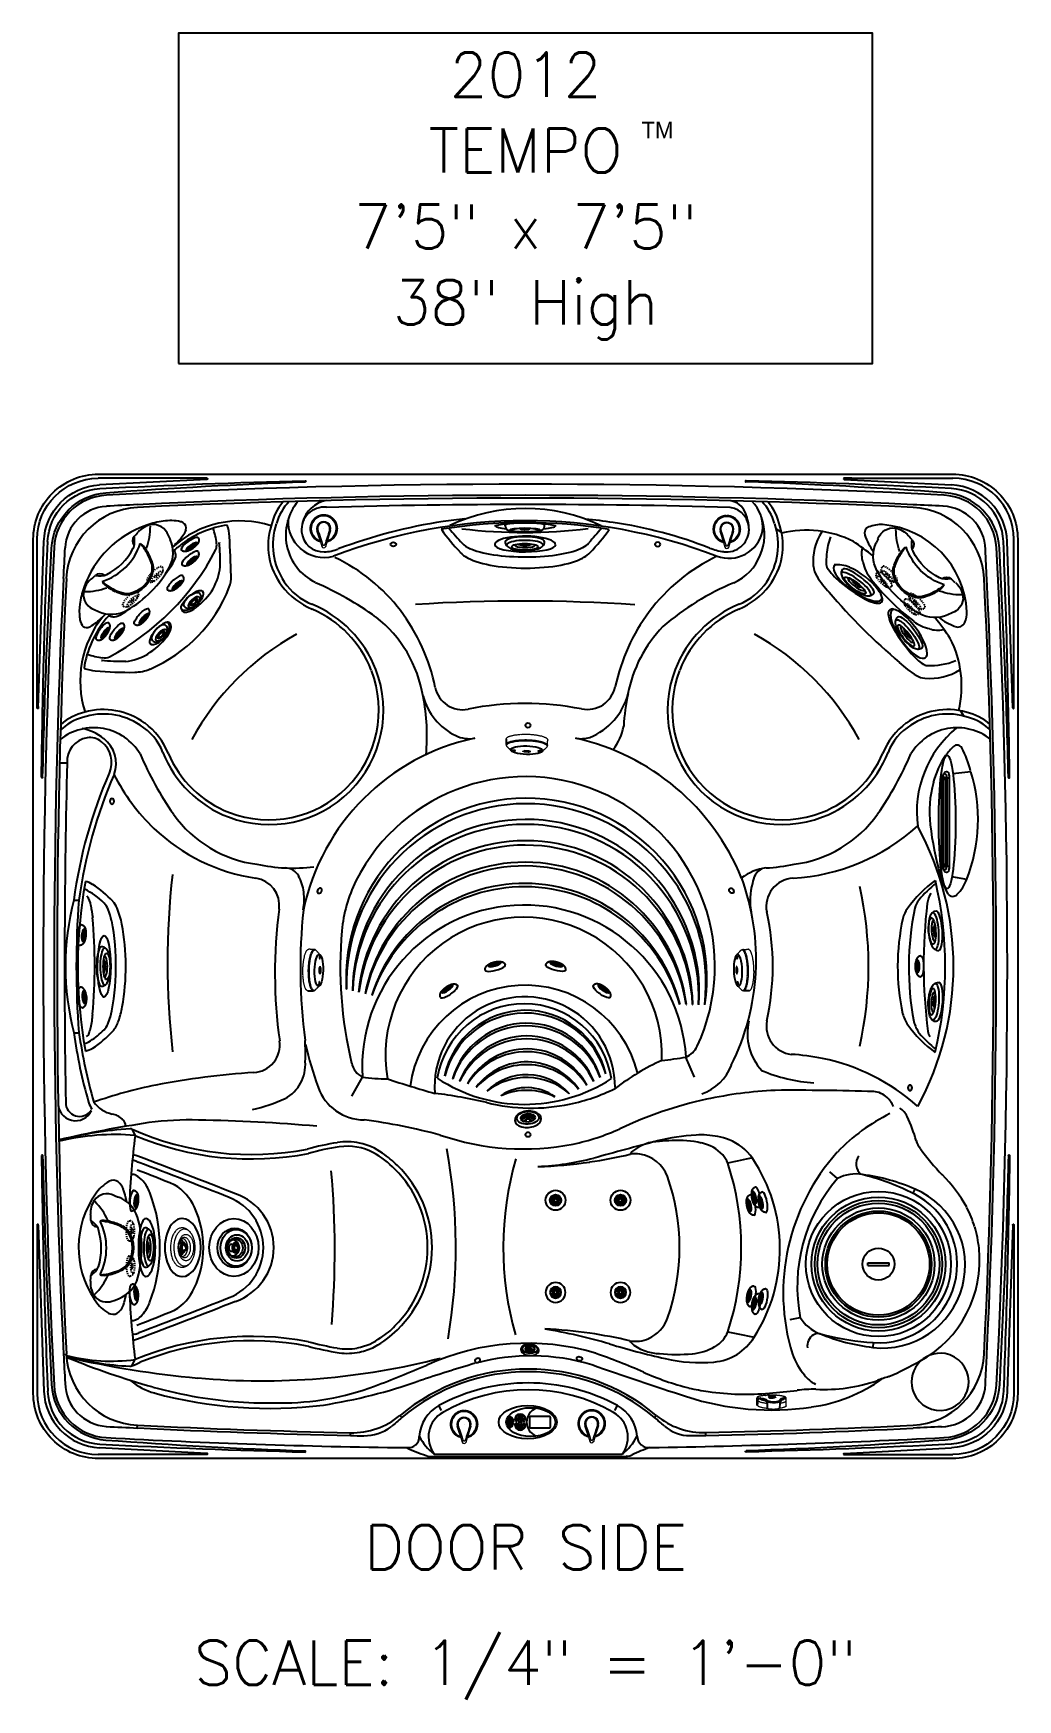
# Model space of a CAD drawing. Header units: inches. Extents: x 0 to 89, y -22 to 129.
import ezdxf
from ezdxf.enums import TextEntityAlignment as Align

# ---------------------------------------------------------------- set-up
doc = ezdxf.new("R2010")
doc.units = ezdxf.units.IN
doc.header["$MEASUREMENT"] = 0
doc.linetypes.add('HIDDEN', pattern=[0.1875, 0.0625, -0.0625, 0.0625])
for name, color, linetype in [('1', 4, 'Continuous'), ('CL', 8, 'Continuous'), ('clean', 1, 'Continuous'), ('DIM', 3, 'Continuous')]:
    doc.layers.add(name, color=color, linetype=linetype)
doc.styles.add('HLTR', font='Hltr.shx')
doc.styles.add('SIMPLEX', font='simplex')
doc.styles.get("Standard").update_dxf_attribs({"font": 'simplex.shx'})

msp = doc.modelspace()

# ---------------------------------------------------------------- texts
at = {"layer": 'DIM', "style": 'SIMPLEX'}
for s, p in [('2012', (44.44, 122.94)), ('TEMPO', (44.44, 116.09)), ('7\'5" x 7\'5"', (44.44, 109.23)), ('38" High', (44.44, 102.37)), ('DOOR SIDE', (44.44, -10))]:
    msp.add_text(s, height=4, dxfattribs=at).set_placement(p, align=Align.CENTER)
at = {"layer": 'DIM', "color": 3}
msp.add_text('SCALE: 1/4" = 1\'-0"', height=4, dxfattribs=at).set_placement((44.44, -20.43), align=Align.CENTER)

# ---------------------------------------------------------------- blocks, each defined once
blk = doc.blocks.new('tm')
at = {"layer": 'CL', "color": 3, "insert": (0, 0), "char_height": 0.25, "width": 0.43935, "attachment_point": 5, "style": 'HLTR'}
blk.add_mtext('{\\Fhltr.shx;TM}', dxfattribs=at)
blk = doc.blocks.new('HIDMIN')
at = {"layer": '1', "color": 3, "linetype": 'HIDDEN', "ltscale": 0.5}
for p, q in [((0.24, 0.9), (0.32, 0.9)), ((0.51, 0.23), (0.43, 0.23)), ((0.23, -0.9), (0.31, -0.9)), ((0.52, -0.23), (0.42, -0.23))]:
    blk.add_line(p, q, dxfattribs=at)
for centre, radius, start, end in [((0.31, 0.59), 0.311, 30.2709, 88.7629), ((0.2, 0.48), 0.46, 14.6038, 34.8241), ((-1.67, 0), 2.39, 348.1275, 14.6038), ((0.31, -0.59), 0.312, 270.5203, 334.8693), ((-0.18, -0.32), 0.868, 332.1339, 348.1275)]:
    blk.add_arc(centre, radius, start, end, dxfattribs=at)
at = {"layer": '1', "color": 3, "linetype": 'HIDDEN', "ltscale": 0.5, "extrusion": (0, 0, -1)}
for centre, major_axis, ratio, start_param, end_param in [((0.23, 0), (0.003, 0.902), 0.25882, 3.141586, 6.283185), ((0.55, 0), (0.002, 0.667), 0.263764, 8.73561, 13.261433), ((0.51, 0), (-0.006, 0.229), 0.262485, 3.141593, 9.424778)]:
    blk.add_ellipse(centre, major_axis=major_axis, ratio=ratio, start_param=start_param, end_param=end_param, dxfattribs=at)
blk = doc.blocks.new('M-JET')
at = {"layer": '1', "color": 3}
blk.add_line((0.67, -0.17), (0.76, -0.17), dxfattribs=at)
at = {"layer": '1'}
for centre, radius, start, end in [((0.46, 1.24), 0.535, 41.3143, 91.3774), ((0.05, 0.88), 1.08, 17.2792, 41.3143), ((-2.8, -0.01), 4.07, 342.7208, 17.2792), ((0.16, -0.93), 0.963, 318.6467, 342.7208), ((0.46, -1.25), 0.53, 268.5325, 323.2496)]:
    blk.add_arc(centre, radius, start, end, dxfattribs=at)
at = {"layer": '1', "color": 3}
for centre, radius, start, end in [((0.64, 0.41), 0.0922, 55.7767, 95.7567), ((2.33, 0), 1.7, 167.0391, 191.8275), ((-1.55, 0), 2.3, 12.1115, 16.428), ((-1.57, 0), 2.3, 12.4325, 15.2703), ((0.76, 0.36), 0.0925, 123.2223, 167.0391), ((0.61, 0.35), 0.156, 5.3241, 57.7182), ((0.72, 0.42), 0.0119, 56.7777, 123.2223), ((0.62, 0.33), 0.147, 6.6466, 46.2048), ((-0.45, 0.07), 1.23, 348.805, 7.1498), ((-1.05, 0), 1.85, 348.4837, 11.5163), ((0.5, -0.32), 0.172, 319.9043, 349.042), ((0.14, 0.45), 1.06, 297.9845, 303.5019), ((-1.57, 0), 2.3, 345.0348, 348.6312), ((-1.55, 0), 2.3, 343.7972, 349.0063), ((1.16, -0.45), 0.497, 157.638, 169.042), ((0.71, -0.26), 0.0187, 13.7894, 157.638), ((0.66, -0.33), 0.113, 303.5019, 340.0963), ((-6.16, -1.95), 7.1, 12.9229, 13.7894)]:
    blk.add_arc(centre, radius, start, end, dxfattribs=at)
at = {"layer": '1'}
blk.add_ellipse((0.45, 0), major_axis=(0, -1.78), ratio=0.252144, start_param=3.141593, end_param=6.282607, dxfattribs=at)
at = {"layer": '1', "color": 3}
for centre, major_axis, ratio, start_param, end_param in [((0.75, 0), (0, 1.66), 0.257517, 6.007199, 9.756158), ((0.72, 0.01), (0, 0.313), 0.222056, 5.440613, 8.481483), ((0.73, 0), (0, 0.927), 0.267619, 3.108708, 6.351347)]:
    blk.add_ellipse(centre, major_axis=major_axis, ratio=ratio, start_param=start_param, end_param=end_param, dxfattribs=at)
blk.add_ellipse((0.91, 0), major_axis=(0, 1.19), ratio=0.255327, dxfattribs=at)
blk = doc.blocks.new('HHPILLOW')
at = {"layer": '1', "color": 4, "linetype": 'Continuous'}
for p, q in [((-2.49, 4.75), (-2.11, 4.6)), ((-2.49, -4.72), (-2.1, -4.57))]:
    blk.add_line(p, q, dxfattribs=at)
for centre, radius, start, end in [((-3.12, 3.46), 1.44, 64.1987, 144.2452), ((-3.05, 1.97), 2.79, 17.2128, 70.3086), ((-2.78, 3.21), 1.86, 144.2452, 185.5943), ((-10.99, 2.41), 6.4, 0.8252, 5.5943), ((-4.01, 2.51), 0.586, 180.8252, 266.9137), ((-7.36, -1.09), 4.53, 44.7353, 52.3377), ((-4.76, 1.48), 0.874, 13.5856, 44.7353), ((-9.08, 0), 5.43, 342.0198, 18.0525), ((-3.67, 1.43), 1.02, 75.1386, 94.7227), ((-4.23, -3.12), 5.59, 69.8472, 81.5495), ((-3.66, -1.56), 3.93, 60.8599, 69.8472), ((-2.48, 0.55), 1.52, 34.445, 60.8599), ((-10.49, 0), 10.49, 345.3048, 15.4736), ((-3.53, 0.02), 2.69, 328.9514, 31.0644), ((-2.51, -0.49), 1.55, 293.0024, 325.5708), ((-80.29, 1.86), 75.82, 356.3387, 356.7224), ((-2.74, -3.17), 1.9, 174.5895, 226.1127), ((-4, -2.48), 0.592, 93.7208, 179.9264), ((-5.48, -1), 1.7, 301.6981, 336.9534), ((-3.71, -1.15), 1.26, 267.6769, 283.819), ((-4.13, 2.74), 5.17, 278.0716, 295.5287), ((-3.15, -1.83), 2.93, 290.9659, 343.5656), ((-3.12, -3.35), 1.51, 231.7423, 294.5088)]:
    blk.add_arc(centre, radius, start, end, dxfattribs=at)
at = {"layer": '1', "color": 3, "linetype": 'Continuous'}
for centre, radius, start, end in [((-8.34, 0.09), 5.81, 24.9174, 44.9484), ((-3.45, 1.38), 1.11, 86.4894, 105.933), ((-8.62, 0.02), 5.43, 333.4141, 26.4613), ((-3.92, -2.2), 4.72, 69.3638, 83.4488), ((-3.75, -1.82), 4.3, 61.6983, 69.6641), ((-2.41, 0.63), 1.51, 35.7694, 62.6585), ((-3.45, 0.02), 2.72, 327.0779, 33.3886), ((-2.26, -0.76), 1.29, 297.8633, 327.0779), ((-8.35, -0.05), 5.82, 315.0702, 335.0709), ((-3.47, -1.53), 0.925, 252.0318, 275.4073), ((-3.77, 1.59), 4.07, 275.4073, 291.1401), ((-3.75, 1.84), 4.29, 289.7147, 299.2887)]:
    blk.add_arc(centre, radius, start, end, dxfattribs=at)
blk = doc.blocks.new('AIRVALVE CAP HS')
at = {"layer": '1', "linetype": 'Continuous', "lineweight": 0}
for p, q in [((-0.18, 1.62), (-0.3, 1.21)), ((0.3, 1.21), (0.18, 1.62)), ((-0.29, 1.1), (-0.3, 1.1)), ((-0.28, 1.15), (-0.29, 1.1)), ((0, 0), (0, 0)), ((0, 0), (0, 0)), ((0.3, 1.1), (0.28, 1.15)), ((0.3, 1.1), (0.3, 1.1)), ((0.58, 0.19), (0.58, 0.19))]:
    blk.add_line(p, q, dxfattribs=at)
at = {"layer": '1', "color": 3, "linetype": 'Continuous', "lineweight": 0}
for p, q in [((-0.15, 1.45), (-0.18, 1.62)), ((0.16, 1.45), (0.18, 1.62)), ((-0.52, 0.14), (-0.53, 0.08))]:
    blk.add_line(p, q, dxfattribs=at)
at = {"layer": '1', "color": 3, "linetype": 'Continuous', "lineweight": 0, "flags": 128}
for points in [[(0.53, 0.08), (0.52, 0.12), (0.51, 0.17), (0.49, 0.23), (0.39, 0.52), (0.3, 0.8), (0.18, 1.17), (0.1, 1.42), (0.09, 1.44), (0.08, 1.47), (0.05, 1.5), (0.02, 1.51), (-0.01, 1.51), (-0.04, 1.5), (-0.07, 1.49), (-0.09, 1.46), (-0.09, 1.44)], [(-0.3, 1.1), (-0.31, 1.04), (-0.39, 0.81), (-0.59, 0.17)], [(0.58, 0.19), (0.57, 0.24), (0.49, 0.47), (0.3, 1.1)]]:
    blk.add_lwpolyline(points, dxfattribs=at)
at = {"layer": '1', "linetype": 'Continuous', "lineweight": 0, "flags": 128}
for points in [[(-0.62, 0.18), (-0.61, 0.2), (-0.46, 0.67), (-0.33, 1.08)], [(0.28, 1.15), (0.28, 1.19), (0.28, 1.2), (0.29, 1.21), (0.29, 1.21), (0.3, 1.21)], [(0.33, 1.08), (0.46, 0.67), (0.61, 0.2)]]:
    blk.add_lwpolyline(points, dxfattribs=at)
at = {"layer": '1', "color": 3, "linetype": 'Continuous', "lineweight": 0, "const_width": 0.000295, "flags": 128}
for points in [[(-0.62, 0.18), (-0.62, 0.18), (-0.61, 0.18), (-0.6, 0.17), (-0.6, 0.17), (-0.59, 0.17), (-0.59, 0.17)], [(-0.15, 1.45), (-0.15, 1.45), (-0.15, 1.45)]]:
    blk.add_lwpolyline(points, dxfattribs=at)
at = {"layer": '1', "linetype": 'Continuous', "lineweight": 0, "const_width": 0.000295, "flags": 128}
for points in [[(-0.3, 1.21), (-0.29, 1.21), (-0.28, 1.2), (-0.28, 1.19), (-0.28, 1.17), (-0.28, 1.15)], [(0.61, 0.2), (0.61, 0.19), (0.6, 0.19), (0.59, 0.19), (0.59, 0.19), (0.58, 0.19)]]:
    blk.add_lwpolyline(points, dxfattribs=at)
at = {"layer": '1', "linetype": 'Continuous', "lineweight": 0}
for centre, radius, start, end in [((0, 1.56), 0.187, 16.2235, 163.7031), ((0, 0), 1.25, 164.029, 177.971), ((-1.23, 0.04), 0.02, 177.9716, 238.1879), ((-1.26, 0), 0.0312, 301.8127, 58.1879), ((-1.18, 0.34), 0.02, 103.8127, 164.0289), ((-1.19, 0.39), 0.0312, 283.8127, 40.1879), ((0, 0), 1.18, 103.575, 76.3797), ((-1.16, 0.42), 0.02, 159.9716, 220.1879), ((0, 0), 1.25, 146.029, 159.971), ((0, 0), 1.14, 105.0532, 74.9013), ((0, 0), 1.13, 106.9961, 72.958), ((-1.02, 0.69), 0.02, 85.8127, 146.0289), ((-1.02, 0.74), 0.0312, 265.8127, 22.1879), ((-0.97, 0.76), 0.02, 141.9716, 202.1879), ((0, 0), 1.25, 128.029, 141.971), ((-0.76, 0.97), 0.02, 67.8127, 128.0289), ((-0.74, 1.02), 0.0312, 247.8127, 4.1879), ((-0.69, 1.02), 0.02, 123.9716, 184.1879), ((0, 0), 1.25, 110.029, 123.971), ((0, 0), 0.644, 163.9951, 17.6697), ((-0.42, 1.16), 0.02, 49.8127, 110.0289), ((-0.39, 1.19), 0.0312, 229.8127, 346.1879), ((-0.34, 1.18), 0.02, 105.9716, 166.1879), ((0, 0), 1.25, 103.7031, 105.971), ((-0.38, 1.27), 0.194, 284.0271, 295.0553), ((0, 0), 1.25, 74.029, 76.2235), ((0.41, 1.36), 0.288, 246.6962, 254.1355), ((0.34, 1.18), 0.02, 13.8121, 74.0284), ((0.39, 1.19), 0.0312, 193.8121, 310.1873), ((0.42, 1.16), 0.02, 69.9711, 130.1873), ((0, 0), 1.25, 56.029, 69.971), ((0.69, 1.02), 0.02, 355.8121, 56.0284), ((0.74, 1.02), 0.0312, 175.8121, 292.1873), ((0.76, 0.97), 0.02, 51.9711, 112.1873), ((0, 0), 1.25, 38.029, 51.971), ((0.97, 0.76), 0.02, 337.8121, 38.0284), ((1.02, 0.74), 0.0312, 157.8121, 274.1873), ((1.02, 0.69), 0.02, 33.9711, 94.1873), ((0, 0), 1.25, 20.029, 33.971), ((1.19, 0.39), 0.0312, 139.8121, 256.1873), ((1.16, 0.42), 0.02, 319.8121, 20.0284), ((1.18, 0.34), 0.02, 15.9711, 76.1873), ((0, 0), 1.25, 2.029, 15.971), ((1.26, 0), 0.0312, 121.8121, 238.1873), ((1.23, 0.04), 0.02, 301.8121, 2.0284), ((-1.23, -0.04), 0.02, 121.8127, 182.0289), ((0, 0), 1.25, 182.029, 195.971), ((-1.18, -0.34), 0.02, 195.9716, 256.1879), ((-1.19, -0.39), 0.0312, 319.8127, 76.1879), ((-1.16, -0.42), 0.02, 139.8127, 200.0289), ((0, 0), 1.25, 200.029, 213.971), ((-1.02, -0.69), 0.02, 213.9716, 274.1879), ((-1.02, -0.74), 0.0312, 337.8127, 94.1879), ((-0.97, -0.76), 0.02, 157.8127, 218.0289), ((0, 0), 1.25, 218.029, 231.971), ((-0.76, -0.97), 0.02, 231.9716, 292.1879), ((-0.74, -1.02), 0.0312, 355.8127, 112.1879), ((-0.69, -1.02), 0.02, 175.8127, 236.0289), ((0, 0), 1.25, 236.029, 249.971), ((-0.42, -1.16), 0.02, 249.9716, 310.1879), ((-0.39, -1.19), 0.0312, 13.8127, 130.1879), ((-0.34, -1.18), 0.02, 193.8127, 254.0289), ((0, 0), 1.25, 254.029, 267.9711), ((-0.04, -1.23), 0.02, 267.9711, 328.1873), ((0, -1.26), 0.0312, 31.8121, 148.1873), ((0.04, -1.23), 0.02, 211.8121, 272.0284), ((0, 0), 1.25, 272.0284, 285.971), ((0.34, -1.18), 0.02, 285.9711, 346.1873), ((0.39, -1.19), 0.0312, 49.8121, 166.1873), ((0.42, -1.16), 0.02, 229.8121, 290.0284), ((0, 0), 1.25, 290.029, 303.971), ((0.69, -1.02), 0.02, 303.9711, 4.1873), ((0.74, -1.02), 0.0312, 67.8121, 184.1873), ((0.76, -0.97), 0.02, 247.8121, 308.0284), ((0, 0), 1.25, 308.029, 321.971), ((0.97, -0.76), 0.02, 321.9711, 22.1873), ((1.02, -0.74), 0.0312, 85.8121, 202.1873), ((1.02, -0.69), 0.02, 265.8121, 326.0284), ((0, 0), 1.25, 326.029, 339.971), ((1.19, -0.39), 0.0312, 103.8121, 220.1873), ((1.16, -0.42), 0.02, 339.9711, 40.1873), ((1.18, -0.34), 0.02, 283.8121, 344.0284), ((0, 0), 1.25, 344.029, 357.971), ((1.23, -0.04), 0.02, 357.9711, 58.1873)]:
    blk.add_arc(centre, radius, start, end, dxfattribs=at)
at = {"layer": '1', "color": 3, "linetype": 'Continuous', "lineweight": 0}
for centre, radius, start, end in [((0, 0), 0.614, 164.0327, 17.6728), ((0, -0.01), 0.538, 171.4024, 8.6451), ((-80.26, 27.09), 84.17, 341.3248, 342.2574)]:
    blk.add_arc(centre, radius, start, end, dxfattribs=at)
blk = doc.blocks.new('SDRE51EE')
at = {"layer": '1', "linetype": 'Continuous'}
for p, q in [((46.94, 90.08), (46.94, 90.13)), ((50.49, 90.08), (50.49, 90.13))]:
    blk.add_line(p, q, dxfattribs=at)
at = {"layer": '1', "color": 3, "linetype": 'Continuous'}
for p, q in [((48.33, 89.75), (48.33, 89.86)), ((49.11, 89.75), (49.11, 89.86))]:
    blk.add_line(p, q, dxfattribs=at)
at = {"layer": '1', "linetype": 'Continuous'}
for centre, radius, start, end in [((47.39, 90.09), 0.452, 180.8035, 244.7061), ((50.05, 90.09), 0.443, 293.2467, 359.3951)]:
    blk.add_arc(centre, radius, start, end, dxfattribs=at)
for centre, major_axis, ratio, start_param, end_param in [((48.72, 90.13), (1.77, 0), 0.14492, 6.283179, 9.424778), ((48.71, 89.75), (-1.57, 0), 0.162913, 0.26814, 2.873453)]:
    blk.add_ellipse(centre, major_axis=major_axis, ratio=ratio, start_param=start_param, end_param=end_param, dxfattribs=at)
at = {"layer": '1', "color": 3, "linetype": 'Continuous'}
for centre, major_axis, ratio in [((48.72, 89.69), (-1.37, 0), 0.140933), ((48.72, 89.69), (-1.27, 0), 0.138808), ((48.72, 89.75), (-0.389, 0), 0.133611)]:
    blk.add_ellipse(centre, major_axis=major_axis, ratio=ratio, dxfattribs=at)
blk = doc.blocks.new('30173')
at = {"layer": '1', "linetype": 'Continuous', "lineweight": 15}
for p, q in [((1.47, 0.07), (1.49, 0.04)), ((1.49, 0.03), (1.48, 0.03)), ((1.48, 0.03), (1.55, 0.03)), ((1.5, 0.02), (1.49, -0.01)), ((1.57, 0.02), (1.5, 0.02)), ((1.51, 0.09), (1.51, 0.18)), ((1.53, 0.07), (1.51, 0.07)), ((1.53, 0.18), (1.53, 0.09)), ((1.54, 0.27), (1.56, 0.27)), ((1.6, 0.1), (1.54, 0.26)), ((1.57, 0.02), (1.55, -0.01)), ((1.56, 0.04), (1.58, 0.08)), ((1.58, 0.02), (1.57, -0.03)), ((1.6, 0.1), (1.63, 0.1)), ((1.6, 0.05), (1.63, 0.05)), ((1.6, -0.22), (1.6, 0.05)), ((1.48, -0.03), (1.47, -0.01)), ((1.47, -0.16), (1.48, -0.14)), ((1.49, -0.2), (1.47, -0.24)), ((1.48, -0.2), (1.49, -0.2)), ((1.55, -0.2), (1.48, -0.2)), ((1.55, -0.01), (1.49, -0.01)), ((1.5, -0.19), (1.49, -0.16)), ((1.49, -0.16), (1.55, -0.16)), ((1.5, -0.19), (1.57, -0.19)), ((1.51, -0.24), (1.53, -0.24)), ((1.51, -0.34), (1.51, -0.26)), ((1.53, -0.26), (1.53, -0.34)), ((1.54, -0.42), (1.6, -0.27)), ((1.56, -0.44), (1.54, -0.44)), ((1.55, -0.16), (1.57, -0.19)), ((1.58, -0.24), (1.56, -0.2)), ((1.57, -0.14), (1.58, -0.18)), ((1.6, -0.22), (1.63, -0.22)), ((1.6, -0.27), (1.63, -0.27))]:
    blk.add_line(p, q, dxfattribs=at)
at = {"layer": '1'}
blk.add_line((0.48, -1.96), (0.98, -1.95), dxfattribs=at)
at = {"layer": '1', "linetype": 'Continuous', "lineweight": 15, "flags": 128}
for points in [[(0, -0.08), (0, 0), (0, 0.08), (0, 0.17), (0.01, 0.25), (0.01, 0.33), (0.02, 0.41), (0.02, 0.5), (0.03, 0.57), (0.04, 0.65), (0.05, 0.73), (0.06, 0.8), (0.07, 0.88), (0.08, 0.95), (0.09, 1.02), (0.11, 1.08), (0.12, 1.15), (0.13, 1.21), (0.15, 1.27), (0.17, 1.33), (0.18, 1.38), (0.2, 1.43), (0.22, 1.48), (0.24, 1.53), (0.25, 1.57), (0.27, 1.61), (0.29, 1.64), (0.31, 1.67), (0.33, 1.7), (0.36, 1.72), (0.38, 1.74), (0.4, 1.76), (0.42, 1.77), (0.44, 1.78), (0.46, 1.79), (0.48, 1.79), (0.49, 1.79)], [(0.98, -1.95), (0.95, -1.95), (0.93, -1.94), (0.91, -1.93), (0.89, -1.92), (0.87, -1.9), (0.85, -1.88), (0.83, -1.86), (0.81, -1.83), (0.78, -1.8), (0.76, -1.76), (0.75, -1.72), (0.73, -1.68), (0.71, -1.64), (0.69, -1.59), (0.67, -1.54), (0.66, -1.48), (0.64, -1.43), (0.62, -1.37), (0.61, -1.3), (0.6, -1.24), (0.58, -1.17), (0.57, -1.1), (0.56, -1.03), (0.55, -0.96), (0.54, -0.88), (0.53, -0.8), (0.52, -0.72), (0.52, -0.64), (0.51, -0.56), (0.5, -0.48), (0.5, -0.4), (0.5, -0.32), (0.49, -0.23), (0.49, -0.15), (0.49, -0.06), (0.49, 0.02), (0.5, 0.11), (0.5, 0.19), (0.5, 0.27), (0.51, 0.35), (0.51, 0.44), (0.52, 0.52), (0.53, 0.6), (0.53, 0.67), (0.54, 0.75), (0.55, 0.82), (0.57, 0.9), (0.58, 0.97), (0.59, 1.04), (0.6, 1.1), (0.62, 1.17), (0.63, 1.23), (0.65, 1.29), (0.66, 1.34), (0.68, 1.4), (0.7, 1.45), (0.72, 1.49), (0.74, 1.54), (0.76, 1.58), (0.77, 1.61), (0.79, 1.65), (0.82, 1.68), (0.84, 1.7), (0.86, 1.72), (0.88, 1.74), (0.9, 1.76), (0.92, 1.77), (0.94, 1.78), (0.97, 1.78), (0.98, 1.78)], [(1.14, -1.88), (1.14, -1.89), (1.12, -1.9), (1.1, -1.91), (1.08, -1.91), (1.06, -1.91), (1.04, -1.91), (1.01, -1.91), (0.99, -1.9), (0.97, -1.88), (0.95, -1.86), (0.93, -1.84), (0.91, -1.82), (0.89, -1.79), (0.87, -1.76), (0.85, -1.72), (0.83, -1.68), (0.81, -1.64), (0.79, -1.6), (0.78, -1.55), (0.76, -1.5), (0.74, -1.44), (0.73, -1.39), (0.71, -1.33), (0.7, -1.26), (0.68, -1.2), (0.67, -1.13), (0.66, -1.06), (0.65, -0.99), (0.64, -0.92), (0.63, -0.84), (0.62, -0.77), (0.61, -0.69), (0.61, -0.61), (0.6, -0.53), (0.6, -0.45), (0.59, -0.37), (0.59, -0.28), (0.59, -0.2), (0.59, -0.12), (0.59, -0.03), (0.59, 0.05), (0.59, 0.13), (0.59, 0.22), (0.6, 0.3), (0.6, 0.38), (0.61, 0.46), (0.61, 0.54), (0.62, 0.61), (0.63, 0.69), (0.64, 0.77), (0.65, 0.84), (0.66, 0.91), (0.67, 0.98), (0.69, 1.04), (0.7, 1.11), (0.71, 1.17), (0.73, 1.23), (0.75, 1.29), (0.76, 1.34), (0.78, 1.39), (0.8, 1.44), (0.82, 1.48), (0.83, 1.53), (0.85, 1.56), (0.87, 1.6), (0.89, 1.63), (0.91, 1.66), (0.93, 1.68), (0.95, 1.7), (0.98, 1.72), (1, 1.73), (1.02, 1.74), (1.04, 1.74), (1.06, 1.75), (1.06, 1.75)], [(1.5, 1.08), (1.5, 1.1), (1.5, 1.12), (1.5, 1.15), (1.49, 1.17), (1.49, 1.18), (1.49, 1.2), (1.48, 1.21), (1.47, 1.22), (1.47, 1.22), (1.47, 1.22)], [(1.49, 0.03), (1.5, 0.03), (1.5, 0.03), (1.5, 0.03), (1.5, 0.04), (1.51, 0.04), (1.51, 0.05), (1.51, 0.06), (1.51, 0.07)], [(1.49, 0.04), (1.49, 0.04), (1.49, 0.04), (1.49, 0.04), (1.49, 0.04), (1.49, 0.04), (1.49, 0.04), (1.49, 0.03), (1.49, 0.03)], [(1.53, 0.07), (1.53, 0.06), (1.54, 0.05), (1.54, 0.04), (1.54, 0.04), (1.54, 0.03), (1.54, 0.03), (1.55, 0.03), (1.55, 0.03)], [(1.58, 0.08), (1.58, 0.09), (1.58, 0.1), (1.58, 0.1), (1.59, 0.11), (1.59, 0.11), (1.59, 0.1), (1.6, 0.1), (1.6, 0.08), (1.6, 0.07), (1.6, 0.06), (1.6, 0.05), (1.6, 0.03), (1.59, 0.02), (1.59, 0.02), (1.59, 0.01), (1.58, 0.02)], [(0.49, -1.96), (0.48, -1.96), (0.46, -1.96), (0.44, -1.95), (0.42, -1.94), (0.4, -1.93), (0.38, -1.91), (0.36, -1.89), (0.33, -1.87), (0.31, -1.84), (0.29, -1.81), (0.27, -1.77), (0.25, -1.74), (0.24, -1.69), (0.22, -1.65), (0.2, -1.6), (0.18, -1.55), (0.17, -1.5), (0.15, -1.44), (0.13, -1.38), (0.12, -1.32), (0.11, -1.25), (0.09, -1.19), (0.08, -1.12), (0.07, -1.05), (0.06, -0.97), (0.05, -0.9), (0.04, -0.82), (0.03, -0.74), (0.02, -0.66), (0.02, -0.58), (0.01, -0.5), (0.01, -0.42), (0, -0.34), (0, -0.25), (0, -0.17), (0, -0.08)], [(1.47, -1.39), (1.47, -1.39), (1.48, -1.38), (1.48, -1.37), (1.49, -1.36), (1.49, -1.34), (1.5, -1.32), (1.5, -1.3), (1.5, -1.28), (1.5, -1.26), (1.5, -1.23), (1.5, -1.21), (1.5, -1.19), (1.5, -1.16), (1.49, -1.14), (1.49, -1.13), (1.48, -1.12)], [(1.51, -0.24), (1.51, -0.23), (1.51, -0.22), (1.51, -0.21), (1.5, -0.2), (1.5, -0.2), (1.5, -0.2), (1.5, -0.2), (1.49, -0.2)], [(1.49, -0.2), (1.49, -0.2), (1.49, -0.2), (1.49, -0.21), (1.49, -0.21), (1.49, -0.21), (1.49, -0.21), (1.49, -0.2), (1.49, -0.2)], [(1.51, -0.36), (1.51, -0.35), (1.51, -0.34)], [(1.55, -0.2), (1.55, -0.2), (1.54, -0.2), (1.54, -0.2), (1.54, -0.2), (1.54, -0.21), (1.54, -0.22), (1.53, -0.23), (1.53, -0.24)], [(1.56, -0.2), (1.56, -0.2), (1.56, -0.21), (1.55, -0.21), (1.55, -0.21), (1.55, -0.21), (1.55, -0.2), (1.55, -0.2), (1.55, -0.2)], [(1.58, -0.18), (1.59, -0.18), (1.59, -0.19), (1.59, -0.19), (1.6, -0.2), (1.6, -0.21), (1.6, -0.23), (1.6, -0.24), (1.6, -0.25), (1.6, -0.26), (1.59, -0.27), (1.59, -0.27), (1.59, -0.28), (1.58, -0.27), (1.58, -0.27), (1.58, -0.26), (1.58, -0.24)]]:
    blk.add_lwpolyline(points, dxfattribs=at)
at = {"layer": '1', "linetype": 'Continuous', "lineweight": 15}
for centre, radius, start, end in [((1.13, 1.06), 0.372, 341.9568, 1.7889), ((1.41, 0.21), 0.122, 358.3687, 15.1252), ((1.45, 0.06), 0.156, 358.2844, 17.5689), ((1.58, -0.02), 0.0979, 185.8637, 195.5978), ((1.32, -0.08), 0.167, 346.1639, 13.8361), ((1.58, -0.15), 0.0979, 164.4022, 174.1363), ((1.64, -0.23), 0.134, 181.5703, 191.9403), ((1.4, -0.23), 0.134, 348.0597, 358.4297), ((1.39, -0.37), 0.145, 346.22, 12.0788), ((1.47, -0.15), 0.0979, 5.8634, 15.5998), ((1.45, -0.22), 0.156, 342.4311, 1.7156)]:
    blk.add_arc(centre, radius, start, end, dxfattribs=at)
at = {"layer": '1'}
blk.add_ellipse((1.44, -0.09), major_axis=(0.01, 1.44), ratio=0.263487, dxfattribs=at)
at = {"layer": '1', "linetype": 'Continuous', "lineweight": 15}
for points, degree in [([(0.98, 1.78), (0.49, 1.79)], 1), ([(1.49, 1.35), (1.14, 1.72)], 1), ([(1.47, -0.22), (1.47, -0.13), (1.47, -0.04), (1.47, 0.05)], 3), ([(1.48, 0.1), (1.5, 0.16), (1.52, 0.22), (1.54, 0.27)], 3), ([(1.48, 0.03), (1.5, 0.03)], 1), ([(1.5, 0.03), (1.55, 0.03)], 1), ([(1.51, 0.17), (1.51, 0.18)], 1), ([(1.51, 0.1), (1.51, 0.17)], 1), ([(1.51, 0.09), (1.51, 0.1)], 1), ([(1.56, 0.27), (1.58, 0.22), (1.61, 0.16), (1.63, 0.1)], 3), ([(1.56, 0.03), (1.57, 0.07)], 1), ([(1.63, 0.05), (1.63, -0.04), (1.63, -0.13), (1.63, -0.22)], 3), ([(1.14, -1.88), (1.53, -1.48)], 1), ([(1.48, -0.02), (1.47, 0)], 1), ([(1.47, -0.17), (1.48, -0.15)], 1), ([(1.55, -0.04), (1.53, -0.04), (1.5, -0.04), (1.48, -0.04)], 3), ([(1.48, -0.12), (1.5, -0.12), (1.53, -0.12), (1.55, -0.12)], 3), ([(1.5, -0.2), (1.48, -0.2)], 1), ([(1.54, -0.44), (1.52, -0.38), (1.5, -0.33), (1.48, -0.27)], 3), ([(1.55, -0.2), (1.5, -0.2)], 1), ([(1.51, -0.26), (1.51, -0.26)], 1), ([(1.51, -0.34), (1.51, -0.26)], 1), ([(1.51, -0.34), (1.51, -0.34)], 1), ([(1.57, -0.23), (1.56, -0.2)], 1), ([(1.63, -0.27), (1.61, -0.33), (1.58, -0.38), (1.56, -0.44)], 3)]:
    blk.add_open_spline(points, degree=degree, dxfattribs=at)
for points, knots in [([(1.14, 1.72), (1.14, 1.72), (1.13, 1.73), (1.11, 1.74), (1.08, 1.76), (1.06, 1.77), (1.03, 1.78), (1, 1.78), (0.99, 1.78), (0.98, 1.78)], [0, 0, 0, 0, 0.035998, 0.213145, 0.383097, 0.547115, 0.706992, 0.864733, 1, 1, 1, 1]), ([(1.51, 0.93), (1.51, 0.93), (1.5, 0.93), (1.5, 0.93), (1.49, 0.93), (1.49, 0.94), (1.49, 0.95), (1.48, 0.96), (1.48, 0.96), (1.47, 0.98), (1.47, 0.98), (1.47, 1), (1.46, 1.01), (1.46, 1.03), (1.46, 1.04), (1.45, 1.06), (1.45, 1.07), (1.45, 1.09), (1.45, 1.1), (1.45, 1.11), (1.45, 1.12), (1.45, 1.14), (1.45, 1.15), (1.45, 1.17), (1.45, 1.17), (1.45, 1.19), (1.45, 1.19), (1.46, 1.21), (1.46, 1.21), (1.46, 1.22), (1.46, 1.22), (1.47, 1.22), (1.47, 1.23), (1.48, 1.23), (1.48, 1.22), (1.48, 1.22), (1.49, 1.22), (1.49, 1.21), (1.5, 1.21), (1.5, 1.19), (1.5, 1.19), (1.51, 1.17), (1.51, 1.17), (1.52, 1.15), (1.52, 1.14), (1.52, 1.12), (1.52, 1.11), (1.53, 1.1), (1.53, 1.09), (1.53, 1.07), (1.53, 1.06), (1.53, 1.04), (1.53, 1.03), (1.53, 1.01), (1.53, 1), (1.53, 0.98), (1.53, 0.98), (1.53, 0.96), (1.53, 0.96), (1.52, 0.95), (1.52, 0.94), (1.52, 0.93), (1.52, 0.93), (1.51, 0.93), (1.51, 0.93), (1.51, 0.93)], [0, 0, 0, 0, 0.03125, 0.03125, 0.0625, 0.0625, 0.09375, 0.09375, 0.125, 0.125, 0.15625, 0.15625, 0.1875, 0.1875, 0.21875, 0.21875, 0.25, 0.25, 0.28125, 0.28125, 0.3125, 0.3125, 0.34375, 0.34375, 0.375, 0.375, 0.40625, 0.40625, 0.4375, 0.4375, 0.46875, 0.46875, 0.5, 0.5, 0.53125, 0.53125, 0.5625, 0.5625, 0.59375, 0.59375, 0.625, 0.625, 0.65625, 0.65625, 0.6875, 0.6875, 0.71875, 0.71875, 0.75, 0.75, 0.78125, 0.78125, 0.8125, 0.8125, 0.84375, 0.84375, 0.875, 0.875, 0.90625, 0.90625, 0.9375, 0.9375, 0.96875, 0.96875, 1, 1, 1, 1]), ([(1.47, 0.05), (1.47, 0.06), (1.47, 0.06), (1.47, 0.07), (1.47, 0.08), (1.47, 0.09), (1.47, 0.09), (1.47, 0.1), (1.48, 0.1), (1.48, 0.1)], [0, 0, 0, 0, 0.25, 0.25, 0.5, 0.5, 0.75, 0.75, 1, 1, 1, 1]), ([(1.47, 0.03), (1.47, 0.03), (1.48, 0.03), (1.48, 0.03), (1.48, 0.03), (1.49, 0.03), (1.49, 0.03), (1.49, 0.04)], [0, 0, 0, 0, 0.5, 0.5, 0.75, 0.75, 1, 1, 1, 1]), ([(1.47, 0.02), (1.47, 0.02), (1.47, 0.02), (1.48, 0.03), (1.48, 0.03), (1.48, 0.03), (1.48, 0.03)], [0, 0, 0, 0, 0.18572, 0.492194, 0.811523, 1, 1, 1, 1]), ([(1.49, -0.01), (1.49, -0.01), (1.48, -0.01), (1.48, 0), (1.47, 0), (1.47, 0.01), (1.47, 0.01), (1.47, 0.01)], [0, 0, 0, 0, 0.227682, 0.454689, 0.698686, 0.960268, 1, 1, 1, 1]), ([(1.5, 0.02), (1.5, 0.02), (1.5, 0.02), (1.49, 0.02), (1.49, 0.03), (1.49, 0.03), (1.48, 0.03)], [0, 0, 0, 0, 0.315976, 0.631156, 0.966365, 1, 1, 1, 1]), ([(1.51, 0.18), (1.51, 0.18), (1.51, 0.18), (1.51, 0.19), (1.51, 0.19)], [0, 0, 0, 0, 0.900557, 1, 1, 1, 1]), ([(1.51, 0.1), (1.52, 0.1), (1.52, 0.1), (1.53, 0.1), (1.53, 0.1), (1.53, 0.09), (1.53, 0.09), (1.53, 0.09)], [0, 0, 0, 0, 0.5, 0.5, 0.75, 0.75, 1, 1, 1, 1]), ([(1.51, 0.07), (1.51, 0.07), (1.51, 0.07), (1.51, 0.08), (1.51, 0.08), (1.51, 0.08), (1.51, 0.09), (1.51, 0.09), (1.51, 0.09)], [0, 0, 0, 0, 0.169258, 0.3354152, 0.5, 0.6645848, 0.830742, 1, 1, 1, 1]), ([(1.53, 0.21), (1.53, 0.2), (1.53, 0.2), (1.53, 0.2), (1.53, 0.19), (1.53, 0.19), (1.53, 0.18), (1.53, 0.18), (1.53, 0.18)], [0, 0, 0, 0, 0.126067, 0.250804, 0.375192, 0.500221, 0.747956, 1, 1, 1, 1]), ([(1.53, 0.09), (1.53, 0.09), (1.53, 0.09), (1.53, 0.08), (1.53, 0.08), (1.53, 0.08), (1.53, 0.07), (1.53, 0.07), (1.53, 0.07)], [0, 0, 0, 0, 0.169258, 0.335415, 0.5, 0.664585, 0.830742, 1, 1, 1, 1]), ([(1.54, 0.27), (1.54, 0.27), (1.54, 0.28), (1.55, 0.28), (1.55, 0.28), (1.55, 0.28), (1.55, 0.28), (1.56, 0.28), (1.56, 0.27), (1.56, 0.27)], [0, 0, 0, 0, 0.25, 0.25, 0.5, 0.5, 0.75, 0.75, 1, 1, 1, 1]), ([(1.56, 0.04), (1.56, 0.04), (1.56, 0.03), (1.56, 0.03), (1.56, 0.03), (1.56, 0.03), (1.56, 0.03), (1.55, 0.03), (1.55, 0.03), (1.55, 0.03), (1.55, 0.03)], [0, 0, 0, 0, 0.113731, 0.22304, 0.328558, 0.430988, 0.531096, 0.683879, 0.839376, 1, 1, 1, 1]), ([(1.55, 0.03), (1.55, 0.03), (1.55, 0.03), (1.55, 0.04), (1.55, 0.04), (1.55, 0.04), (1.56, 0.04), (1.56, 0.04), (1.56, 0.04)], [0, 0, 0, 0, 0.126014, 0.250796, 0.375227, 0.500199, 0.747946, 1, 1, 1, 1]), ([(1.57, 0.07), (1.57, 0.07), (1.57, 0.07), (1.58, 0.07), (1.58, 0.08)], [0, 0, 0, 0, 0.525356, 1, 1, 1, 1]), ([(1.58, 0.02), (1.58, 0.02), (1.58, 0.02), (1.58, 0.02), (1.58, 0.02), (1.58, 0.02), (1.57, 0.02), (1.57, 0.02), (1.57, 0.02), (1.57, 0.02)], [0, 0, 0, 0, 0.25, 0.25, 0.5, 0.5, 0.75, 0.75, 1, 1, 1, 1]), ([(1.63, 0.1), (1.63, 0.1), (1.63, 0.1), (1.63, 0.09), (1.63, 0.09), (1.63, 0.08), (1.63, 0.07), (1.63, 0.06), (1.63, 0.06), (1.63, 0.05)], [0, 0, 0, 0, 0.25, 0.25, 0.5, 0.5, 0.75, 0.75, 1, 1, 1, 1]), ([(1.47, -1.39), (1.47, -1.39), (1.47, -1.39), (1.46, -1.39), (1.46, -1.39), (1.46, -1.38), (1.46, -1.37), (1.45, -1.36), (1.45, -1.36), (1.45, -1.34), (1.45, -1.34), (1.45, -1.32), (1.45, -1.31), (1.45, -1.29), (1.45, -1.28), (1.45, -1.26), (1.45, -1.25), (1.45, -1.23), (1.45, -1.22), (1.46, -1.21), (1.46, -1.2), (1.46, -1.18), (1.47, -1.17), (1.47, -1.15), (1.47, -1.15), (1.48, -1.13), (1.48, -1.13), (1.49, -1.11), (1.49, -1.11), (1.49, -1.1), (1.5, -1.1), (1.5, -1.1), (1.51, -1.09), (1.51, -1.09), (1.51, -1.1), (1.52, -1.1), (1.52, -1.1), (1.52, -1.11), (1.52, -1.11), (1.53, -1.13), (1.53, -1.13), (1.53, -1.15), (1.53, -1.15), (1.53, -1.17), (1.53, -1.18), (1.53, -1.2), (1.53, -1.21), (1.53, -1.22), (1.53, -1.23), (1.53, -1.25), (1.53, -1.26), (1.52, -1.28), (1.52, -1.29), (1.52, -1.31), (1.52, -1.32), (1.51, -1.34), (1.51, -1.34), (1.5, -1.36), (1.5, -1.36), (1.5, -1.37), (1.49, -1.38), (1.49, -1.39), (1.48, -1.39), (1.48, -1.39), (1.48, -1.39), (1.47, -1.39)], [0, 0, 0, 0, 0.03125, 0.03125, 0.0625, 0.0625, 0.09375, 0.09375, 0.125, 0.125, 0.15625, 0.15625, 0.1875, 0.1875, 0.21875, 0.21875, 0.25, 0.25, 0.28125, 0.28125, 0.3125, 0.3125, 0.34375, 0.34375, 0.375, 0.375, 0.40625, 0.40625, 0.4375, 0.4375, 0.46875, 0.46875, 0.5, 0.5, 0.53125, 0.53125, 0.5625, 0.5625, 0.59375, 0.59375, 0.625, 0.625, 0.65625, 0.65625, 0.6875, 0.6875, 0.71875, 0.71875, 0.75, 0.75, 0.78125, 0.78125, 0.8125, 0.8125, 0.84375, 0.84375, 0.875, 0.875, 0.90625, 0.90625, 0.9375, 0.9375, 0.96875, 0.96875, 1, 1, 1, 1]), ([(1.47, -0.18), (1.47, -0.18), (1.47, -0.17), (1.47, -0.17), (1.48, -0.16), (1.48, -0.16), (1.49, -0.16), (1.49, -0.16)], [0, 0, 0, 0, 0.126492, 0.35859, 0.610372, 0.869245, 1, 1, 1, 1]), ([(1.48, -0.2), (1.48, -0.2), (1.48, -0.2), (1.47, -0.19), (1.47, -0.19), (1.47, -0.19), (1.47, -0.19)], [0, 0, 0, 0, 0.297693, 0.594826, 0.905923, 1, 1, 1, 1]), ([(1.49, -0.2), (1.49, -0.2), (1.49, -0.2), (1.48, -0.2), (1.48, -0.2), (1.48, -0.2), (1.47, -0.2), (1.47, -0.2)], [0, 0, 0, 0, 0.25, 0.25, 0.5, 0.5, 1, 1, 1, 1]), ([(1.48, -0.27), (1.48, -0.27), (1.47, -0.27), (1.47, -0.26), (1.47, -0.25), (1.47, -0.24), (1.47, -0.24), (1.47, -0.23), (1.47, -0.22), (1.47, -0.22)], [0, 0, 0, 0, 0.25, 0.25, 0.5, 0.5, 0.75, 0.75, 1, 1, 1, 1]), ([(1.48, -0.03), (1.48, -0.03), (1.48, -0.02), (1.48, -0.02), (1.48, -0.02)], [0, 0, 0, 0, 0.719813, 1, 1, 1, 1]), ([(1.48, -0.15), (1.48, -0.15), (1.48, -0.15), (1.48, -0.14), (1.48, -0.14), (1.48, -0.14)], [0, 0, 0, 0, 0.108112, 0.829346, 1, 1, 1, 1]), ([(1.49, -0.2), (1.49, -0.2), (1.49, -0.19), (1.49, -0.19), (1.5, -0.19), (1.5, -0.19), (1.5, -0.19)], [0, 0, 0, 0, 0.050996, 0.417182, 0.79591, 1, 1, 1, 1]), ([(1.53, -0.26), (1.53, -0.26), (1.53, -0.26), (1.53, -0.27), (1.53, -0.27), (1.52, -0.27), (1.52, -0.27), (1.52, -0.27), (1.52, -0.27), (1.51, -0.27)], [0, 0, 0, 0, 0.25, 0.25, 0.5, 0.5, 0.75, 0.75, 1, 1, 1, 1]), ([(1.55, -0.04), (1.55, -0.04), (1.55, -0.05), (1.55, -0.05), (1.55, -0.06), (1.54, -0.06), (1.54, -0.07), (1.54, -0.08), (1.54, -0.1), (1.54, -0.11), (1.55, -0.12), (1.55, -0.12), (1.55, -0.12)], [0, 0, 0, 0, 0.038942, 0.092809, 0.162876, 0.250394, 0.381265, 0.500064, 0.626384, 0.749819, 0.846252, 1, 1, 1, 1]), ([(1.56, -0.44), (1.56, -0.44), (1.56, -0.44), (1.55, -0.45), (1.55, -0.45), (1.55, -0.45), (1.55, -0.45), (1.54, -0.44), (1.54, -0.44), (1.54, -0.44)], [0, 0, 0, 0, 0.25, 0.25, 0.5, 0.5, 0.75, 0.75, 1, 1, 1, 1]), ([(1.55, -0.01), (1.55, -0.01), (1.55, -0.01), (1.56, -0.01), (1.56, -0.01), (1.56, -0.01), (1.56, -0.01), (1.56, -0.01), (1.56, -0.02), (1.56, -0.02), (1.57, -0.02), (1.57, -0.02), (1.57, -0.03), (1.57, -0.03), (1.57, -0.03)], [0, 0, 0, 0, 0.0813678, 0.1612017, 0.2400657, 0.3185445, 0.3972315, 0.4767156, 0.5575682, 0.6403324, 0.7255148, 0.8135802, 0.9049496, 1, 1, 1, 1]), ([(1.56, -0.04), (1.56, -0.04), (1.56, -0.04), (1.56, -0.04), (1.55, -0.04), (1.55, -0.04), (1.55, -0.04)], [0, 0, 0, 0, 0.297468, 0.500018, 0.749966, 1, 1, 1, 1]), ([(1.55, -0.12), (1.55, -0.12), (1.55, -0.12), (1.55, -0.12), (1.56, -0.12), (1.56, -0.12), (1.56, -0.12)], [0, 0, 0, 0, 0.296721, 0.500198, 0.631472, 1, 1, 1, 1]), ([(1.57, -0.14), (1.57, -0.14), (1.57, -0.14), (1.57, -0.15), (1.56, -0.15), (1.56, -0.16), (1.56, -0.16), (1.56, -0.16), (1.55, -0.16), (1.55, -0.16)], [0, 0, 0, 0, 0.25, 0.25, 0.5, 0.5, 0.75, 0.75, 1, 1, 1, 1]), ([(1.55, -0.2), (1.55, -0.2), (1.56, -0.2), (1.56, -0.2), (1.56, -0.2), (1.56, -0.2), (1.56, -0.2), (1.56, -0.2)], [0, 0, 0, 0, 0.5, 0.5, 0.75, 0.75, 1, 1, 1, 1]), ([(1.57, -0.03), (1.57, -0.03), (1.57, -0.03), (1.56, -0.03), (1.56, -0.04), (1.56, -0.04), (1.56, -0.04), (1.56, -0.04)], [0, 0, 0, 0, 0.201526, 0.400765, 0.599235, 0.798474, 1, 1, 1, 1]), ([(1.56, -0.04), (1.56, -0.05), (1.56, -0.06), (1.56, -0.07), (1.56, -0.08), (1.56, -0.09), (1.56, -0.09), (1.56, -0.1), (1.56, -0.1), (1.56, -0.11), (1.56, -0.12), (1.56, -0.12)], [0, 0, 0, 0, 0.25, 0.25, 0.5, 0.5, 0.625, 0.625, 0.75, 0.75, 1, 1, 1, 1]), ([(1.57, -0.19), (1.57, -0.19), (1.57, -0.19), (1.57, -0.19), (1.58, -0.19), (1.58, -0.19), (1.58, -0.19), (1.58, -0.18), (1.58, -0.18), (1.58, -0.18)], [0, 0, 0, 0, 0.25, 0.25, 0.5, 0.5, 0.75, 0.75, 1, 1, 1, 1]), ([(1.58, -0.24), (1.58, -0.24), (1.57, -0.24), (1.57, -0.23), (1.57, -0.23)], [0, 0, 0, 0, 0.787656, 1, 1, 1, 1]), ([(1.63, -0.22), (1.63, -0.22), (1.63, -0.23), (1.63, -0.24), (1.63, -0.24), (1.63, -0.25), (1.63, -0.26), (1.63, -0.27), (1.63, -0.27), (1.63, -0.27)], [0, 0, 0, 0, 0.25, 0.25, 0.5, 0.5, 0.75, 0.75, 1, 1, 1, 1]), ([(0.97, -1.95), (0.98, -1.95), (1, -1.95), (1.03, -1.94), (1.06, -1.94), (1.09, -1.92), (1.12, -1.91), (1.14, -1.89), (1.14, -1.89), (1.14, -1.89)], [0, 0, 0, 0, 0.146728, 0.303098, 0.465263, 0.635819, 0.817739, 0.99086, 1, 1, 1, 1])]:
    blk.add_open_spline(points, degree=3, knots=knots, dxfattribs=at)
blk = doc.blocks.new('MINIJET')
at = {"layer": '1', "color": 3}
for p, q in [((0.27, 0.23), (0.2, 0.23)), ((0.27, -0.23), (0.2, -0.23))]:
    blk.add_line(p, q, dxfattribs=at)
at = {"layer": '1', "color": 3, "extrusion": (2.34069e-18, 2.77556e-17, -1)}
for centre, major_axis, start_param, end_param in [((0, 0), (0, 0.94), 3.096514, 6.328264), ((0.3, 0), (0, 0.58), 1.213768, 7.496953), ((0.27, 0), (0, 0.2), 1.213768, 7.496953), ((0.28, 0), (0, 0.379), 6.174551, 9.533412)]:
    blk.add_ellipse(centre, major_axis=major_axis, ratio=0.28756, start_param=start_param, end_param=end_param, dxfattribs=at)
at = {"layer": '1', "color": 3, "extrusion": (2.34069e-18, -2.77556e-17, -1)}
for centre, major_axis, start_param, end_param in [((0.3, 0), (0, 0.58), 4.355360367553331, 10.63854567473292), ((0.27, 0), (0, 0.23), 1.213768, 7.496953)]:
    blk.add_ellipse(centre, major_axis=major_axis, ratio=0.28756, start_param=start_param, end_param=end_param, dxfattribs=at)
at = {"layer": '1', "color": 3, "extrusion": (2.34069e-18, -8.32667e-17, -1)}
blk.add_ellipse((0.3, 0), major_axis=(0, 0.407), ratio=0.28756, start_param=4.355360367553329, end_param=10.63854567473291, dxfattribs=at)
at = {"layer": '1', "color": 3}
for points, knots in [([(0.01, -0.94), (0.05, -0.93), (0.08, -0.92), (0.11, -0.91), (0.14, -0.9), (0.17, -0.88), (0.2, -0.86), (0.22, -0.84), (0.24, -0.82), (0.27, -0.8), (0.29, -0.77), (0.31, -0.74), (0.33, -0.72), (0.35, -0.68), (0.37, -0.64), (0.39, -0.6), (0.4, -0.56), (0.41, -0.53), (0.43, -0.47), (0.44, -0.41), (0.45, -0.34), (0.46, -0.28), (0.47, -0.21), (0.47, -0.16), (0.48, -0.11), (0.48, -0.06), (0.48, 0), (0.48, 0.05), (0.48, 0.11), (0.47, 0.17), (0.47, 0.24), (0.46, 0.3), (0.45, 0.35), (0.44, 0.4), (0.43, 0.45), (0.42, 0.5), (0.41, 0.54), (0.39, 0.59), (0.37, 0.64), (0.34, 0.69), (0.32, 0.73), (0.29, 0.77), (0.26, 0.81), (0.23, 0.84), (0.19, 0.87), (0.16, 0.89), (0.12, 0.91), (0.08, 0.92), (0.03, 0.94), (0.01, 0.94)], [1.258846, 1.258846, 1.28405, 1.309253, 1.334457, 1.359661, 1.389764, 1.419868, 1.449972, 1.480075, 1.522807, 1.565539, 1.60827, 1.651002, 1.715116, 1.779231, 1.843346, 1.90746, 1.971575, 2.071337, 2.171099, 2.270861, 2.370623, 2.470385, 2.54716, 2.623934, 2.700709, 2.777484, 2.854259, 2.947334, 3.040409, 3.133485, 3.22656, 3.306164, 3.385768, 3.465372, 3.544977, 3.624581, 3.7092, 3.79382, 3.87844, 3.94015, 4.001861, 4.063571, 4.110156, 4.15674, 4.191384, 4.226028, 4.260673, 4.295317, 4.310282, 4.310282]), ([(0.27, -0.38), (0.26, -0.37), (0.26, -0.37), (0.25, -0.36), (0.24, -0.35), (0.23, -0.34), (0.23, -0.32), (0.22, -0.29), (0.21, -0.27), (0.2, -0.24), (0.2, -0.2), (0.19, -0.17), (0.19, -0.13), (0.18, -0.09), (0.18, -0.05), (0.18, -0.01), (0.18, 0.03), (0.18, 0.07), (0.19, 0.11), (0.19, 0.15), (0.19, 0.19), (0.2, 0.22), (0.21, 0.26), (0.22, 0.29), (0.22, 0.31), (0.23, 0.33), (0.24, 0.35), (0.25, 0.36), (0.26, 0.37), (0.26, 0.37), (0.27, 0.38)], [5.178052, 5.178052, 5.268561, 5.359069, 5.444224, 5.529379, 5.614534, 5.70861, 5.802687, 5.896764, 5.997577, 6.09839, 6.199203, 6.302796, 6.406388, 6.50998, 6.614493, 6.719006, 6.823518, 6.927955, 7.032392, 7.136828, 7.2401, 7.343372, 7.446644, 7.546427, 7.646211, 7.745995, 7.837037, 7.928079, 8.019121, 8.102376, 8.102376])]:
    blk.add_open_spline(points, degree=1, knots=knots, dxfattribs=at)
blk = doc.blocks.new('DIRECTIONAL')
at = {"layer": '1'}
blk.add_circle((0, 0), 0.898, dxfattribs=at)
at = {"layer": '1', "color": 3}
for radius in [0.512, 0.27, 0.23, 0.2, 0.15]:
    blk.add_circle((0, 0), radius, dxfattribs=at)
at = {"layer": '1', "linetype": 'Continuous'}
blk.add_circle((0, 0), 0.4, dxfattribs=at)
blk = doc.blocks.new('OZONEJ')
at = {"layer": '1'}
for p, q in [((-0.68, 0.01), (-0.77, -0.2)), ((-0.77, -0.2), (-0.62, -0.52)), ((-0.62, -0.52), (-0.37, -0.62)), ((-0.37, -0.62), (-0.33, -0.54))]:
    blk.add_line(p, q, dxfattribs=at)
for centre, major_axis, ratio, start_param, end_param in [((-0.61, -0.35), (-0.6, 1.04), 0.651788, 0, 3.141593), ((-0.61, -0.35), (-0.6, 1.04), 0.58329, 3.136808, 6.28797), ((-0.54, -0.31), (-0.27, 0.476), 0.560068, 0.291876, 2.849977), ((-0.53, -0.31), (-0.113, 0.188), 0.573291, 5.132983, 10.411682)]:
    blk.add_ellipse(centre, major_axis=major_axis, ratio=ratio, start_param=start_param, end_param=end_param, dxfattribs=at)
at = {"layer": '1', "color": 3}
for major_axis, ratio in [((-0.479, 0.869), 0.578275), ((-0.31, 0.568), 0.590568)]:
    blk.add_ellipse((-0.76, -0.44), major_axis=major_axis, ratio=ratio, dxfattribs=at)
at = {"layer": '1'}
blk.add_ellipse((-0.69, -0.4), major_axis=(-0.27, 0.476), ratio=0.560068, dxfattribs=at)
blk = doc.blocks.new('ONOFF656165161')
at = {"layer": '1', "color": 3, "lineweight": 5}
for p, q in [((111.88, 29.04), (111.87, 28.47)), ((112.68, 29.3), (112.67, 29.3)), ((112.93, 29.25), (112.93, 29.23)), ((112.99, 29.12), (112.99, 29.09)), ((113.02, 29.21), (113.02, 29.19)), ((113.07, 29.16), (113.07, 29.18)), ((113.08, 29.19), (113.08, 29.18)), ((113.08, 29.18), (113.08, 29.16)), ((113.21, 29.24), (113.21, 29.26)), ((113.48, 29.2), (113.48, 29.23)), ((113.49, 29.23), (113.49, 29.2)), ((113.49, 29.23), (113.49, 29.23)), ((113.53, 29.18), (113.53, 29.2)), ((113.55, 29.25), (113.55, 29.28)), ((113.7, 29.31), (113.61, 29.32)), ((113.61, 29.13), (113.61, 29.15)), ((114.54, 28.71), (114.55, 29.05)), ((114.55, 28.36), (114.54, 28.83))]:
    blk.add_line(p, q, dxfattribs=at)
at = {"layer": '1', "color": 3, "lineweight": 5, "flags": 128}
for points in [[(112.11, 29.21), (112.1, 29.21), (112.06, 29.2), (112.01, 29.18), (111.97, 29.16), (111.94, 29.14), (111.92, 29.12), (111.9, 29.1), (111.89, 29.07), (111.89, 29.04)], [(111.99, 28.84), (112, 28.83), (112.02, 28.81), (112.04, 28.79), (112.07, 28.77), (112.1, 28.75), (112.14, 28.74), (112.18, 28.72), (112.23, 28.7), (112.28, 28.69), (112.34, 28.67), (112.4, 28.66), (112.47, 28.65), (112.53, 28.63), (112.6, 28.62), (112.68, 28.61), (112.76, 28.6), (112.84, 28.59)], [(112.66, 29.3), (112.67, 29.3), (112.67, 29.3)], [(114.55, 29.05), (114.55, 29.08), (114.53, 29.11), (114.52, 29.12), (114.51, 29.13), (114.5, 29.14), (114.49, 29.15), (114.47, 29.16), (114.44, 29.17), (114.4, 29.19), (114.35, 29.2), (114.28, 29.22), (114.19, 29.24), (114.13, 29.25), (114.05, 29.27), (113.97, 29.28), (113.9, 29.29), (113.84, 29.3), (113.77, 29.3), (113.69, 29.31)], [(114, 28.61), (114.07, 28.62), (114.14, 28.63), (114.2, 28.64), (114.25, 28.66), (114.3, 28.67), (114.35, 28.68), (114.39, 28.7), (114.43, 28.72), (114.46, 28.73), (114.49, 28.75), (114.51, 28.77), (114.53, 28.78), (114.54, 28.8), (114.54, 28.82), (114.54, 28.83)], [(114.38, 28.98), (114.37, 28.97), (114.36, 28.95), (114.33, 28.93), (114.31, 28.91), (114.27, 28.9), (114.23, 28.88), (114.18, 28.87), (114.13, 28.85)], [(111.87, 28.47), (111.88, 28.46), (111.88, 28.45), (111.89, 28.43), (111.91, 28.42), (111.93, 28.41), (111.96, 28.39)], [(112.85, 28.13), (112.77, 28.13), (112.69, 28.14), (112.62, 28.15), (112.55, 28.16), (112.48, 28.18), (112.41, 28.19), (112.35, 28.2), (112.29, 28.22), (112.24, 28.23), (112.19, 28.25), (112.14, 28.26), (112.1, 28.28), (112.07, 28.3), (112.04, 28.31), (112.01, 28.33), (111.99, 28.35), (111.98, 28.37), (111.97, 28.39)], [(112.88, 28.12), (112.93, 28.11), (112.98, 28.1), (113.03, 28.1), (113.09, 28.09), (113.15, 28.08), (113.21, 28.08), (113.27, 28.08), (113.33, 28.07), (113.39, 28.07), (113.45, 28.07), (113.51, 28.07), (113.57, 28.08), (113.63, 28.08), (113.69, 28.09), (113.74, 28.09), (113.79, 28.1), (113.84, 28.11), (113.88, 28.12), (113.92, 28.12), (113.95, 28.14)], [(114.55, 28.36), (114.54, 28.35), (114.54, 28.33), (114.52, 28.31), (114.5, 28.29), (114.48, 28.28), (114.45, 28.26), (114.42, 28.24), (114.38, 28.23), (114.33, 28.21), (114.29, 28.2), (114.23, 28.19), (114.18, 28.17), (114.11, 28.16), (114.05, 28.15), (113.98, 28.14)]]:
    blk.add_lwpolyline(points, dxfattribs=at)
at = {"layer": '1', "color": 3, "lineweight": 5}
for centre, radius, start, end in [((112.79, 30.12), 1.29, 243.9484, 263.0222), ((114.31, 28.83), 0.234, 359.8931, 30.7697)]:
    blk.add_arc(centre, radius, start, end, dxfattribs=at)
for points in [[(111.89, 29.04), (111.88, 29.04)], [(111.96, 28.39), (111.98, 28.86)], [(111.99, 28.84), (111.97, 28.39)], [(112.22, 28.96), (112.16, 28.96)], [(112.16, 28.96), (112.16, 28.96)], [(112.18, 29.01), (112.18, 29.01)], [(112.22, 29.07), (112.21, 29.07)], [(112.67, 28.81), (112.63, 28.84)], [(112.66, 29.3), (112.67, 29.3)], [(112.68, 28.81), (112.67, 28.81)], [(112.73, 28.85), (112.73, 28.85)], [(112.8, 28.9), (112.84, 28.87)], [(112.8, 28.9), (112.8, 28.9)], [(112.85, 28.13), (112.84, 28.59)], [(112.87, 28.59), (112.88, 28.12)], [(113.08, 29.19), (113.08, 29.19)], [(113.51, 29.22), (113.49, 29.21)], [(113.5, 29.26), (113.55, 29.25)], [(113.6, 29.32), (113.61, 29.32)], [(113.7, 29.31), (113.61, 29.32)], [(113.61, 29.31), (113.61, 29.32)], [(113.69, 29.31), (113.69, 29.31)], [(113.69, 29.31), (113.7, 29.31)], [(113.95, 28.14), (113.98, 28.61)], [(113.98, 28.91), (113.98, 28.91)], [(114, 28.61), (113.98, 28.14)], [(114.05, 28.86), (114.05, 28.87)], [(114.13, 28.85), (114.11, 28.83)], [(114.11, 28.83), (114.11, 28.83)], [(114.34, 29.1), (114.34, 29.1)], [(114.42, 28.99), (114.38, 28.98)], [(114.39, 29.04), (114.4, 29.04)], [(114.43, 28.99), (114.42, 28.99)], [(114.5, 28.96), (114.51, 28.95)], [(114.51, 28.95), (114.51, 28.95)]]:
    blk.add_open_spline(points, degree=1, dxfattribs=at)
for points, knots in [([(111.88, 29.04), (111.88, 29.04), (111.88, 29.04), (111.89, 29.03), (111.9, 29.02), (111.91, 29.01), (111.94, 29), (111.97, 28.99), (112.01, 28.98), (112.03, 28.98)], [0, 0, 0, 0, 0.008171, 0.208858, 0.330727, 0.456596, 0.586471, 0.788721, 1, 1, 1, 1]), ([(112.66, 29.3), (112.63, 29.3), (112.56, 29.29), (112.46, 29.28), (112.36, 29.27), (112.27, 29.25), (112.18, 29.24), (112.11, 29.22), (112.05, 29.2), (112, 29.18), (111.97, 29.16), (111.96, 29.14), (111.96, 29.12), (111.98, 29.11), (112.02, 29.09), (112.07, 29.08), (112.13, 29.07), (112.19, 29.07), (112.21, 29.07)], [0, 0, 0, 0, 0.0629563, 0.1258438, 0.188571, 0.2511104, 0.3132462, 0.3756987, 0.4379528, 0.5000669, 0.5621821, 0.6244343, 0.686859, 0.7489466, 0.8115134, 0.874211, 0.9370812, 1, 1, 1, 1]), ([(111.98, 28.86), (111.98, 28.87), (111.98, 28.88), (111.99, 28.9), (112, 28.93), (112.01, 28.95), (112.02, 28.97), (112.03, 28.98)], [0, 0, 0, 0, 0.212695, 0.32418, 0.440952, 0.704815, 1, 1, 1, 1]), ([(111.99, 28.84), (111.99, 28.85), (111.99, 28.85), (111.98, 28.85), (111.98, 28.86)], [0, 0, 0, 0, 0.500001, 1, 1, 1, 1]), ([(112.03, 28.92), (112.03, 28.91), (112.02, 28.91), (112, 28.89), (112, 28.87), (111.99, 28.85), (111.99, 28.84)], [0, 0, 0, 0, 0.3295119, 0.5971405, 0.8137599, 1, 1, 1, 1]), ([(112.03, 28.98), (112.04, 28.98), (112.07, 28.99), (112.12, 29.01), (112.16, 29.01), (112.18, 29.01)], [0, 0, 0, 0, 0.324926, 0.658748, 1, 1, 1, 1]), ([(112.16, 28.96), (112.15, 28.96), (112.14, 28.96), (112.13, 28.96), (112.11, 28.96), (112.1, 28.95), (112.09, 28.95), (112.08, 28.94), (112.07, 28.94), (112.05, 28.93), (112.04, 28.93), (112.04, 28.92), (112.03, 28.92)], [0, 0, 0, 0, 0.097354, 0.197409, 0.300213, 0.377642, 0.464882, 0.562043, 0.681387, 0.793811, 0.903777, 1, 1, 1, 1]), ([(112.18, 29.01), (112.2, 29.01), (112.22, 29.01), (112.25, 29.01), (112.26, 29.01)], [0, 0, 0, 0, 0.464225, 1, 1, 1, 1]), ([(112.22, 29.07), (112.26, 29.07), (112.35, 29.06), (112.46, 29.05), (112.56, 29.02), (112.65, 28.99), (112.73, 28.95), (112.78, 28.92), (112.8, 28.9)], [0, 0, 0, 0, 0.167454, 0.333461, 0.498171, 0.664065, 0.831322, 1, 1, 1, 1]), ([(112.63, 28.84), (112.62, 28.84), (112.62, 28.84), (112.6, 28.85), (112.59, 28.86), (112.57, 28.87), (112.55, 28.88), (112.54, 28.88), (112.52, 28.89), (112.49, 28.9), (112.46, 28.91), (112.42, 28.92), (112.38, 28.93), (112.33, 28.94), (112.27, 28.95), (112.24, 28.95), (112.22, 28.96)], [0, 0, 0, 0, 0.047781, 0.095476, 0.143107, 0.190691, 0.23825, 0.285802, 0.333368, 0.380968, 0.474345, 0.567826, 0.66156, 0.778574, 0.892344, 1, 1, 1, 1]), ([(112.26, 29.01), (112.3, 29.01), (112.39, 29), (112.51, 28.97), (112.61, 28.93), (112.67, 28.9), (112.69, 28.88)], [0, 0, 0, 0, 0.250077, 0.500006, 0.749934, 1, 1, 1, 1]), ([(113.6, 29.32), (113.55, 29.32), (113.46, 29.32), (113.3, 29.32), (113.15, 29.32), (112.99, 29.32), (112.83, 29.31), (112.73, 29.31), (112.67, 29.3)], [0, 0, 0, 0, 0.168663, 0.335965, 0.501974, 0.66666, 0.832621, 1, 1, 1, 1]), ([(112.72, 28.76), (112.72, 28.76), (112.71, 28.78), (112.69, 28.79), (112.68, 28.8), (112.68, 28.81)], [0, 0, 0, 0, 0.334213, 0.65802, 1, 1, 1, 1]), ([(112.69, 28.88), (112.7, 28.88), (112.71, 28.87), (112.72, 28.86), (112.73, 28.85)], [0, 0, 0, 0, 0.535763, 1, 1, 1, 1]), ([(112.77, 28.7), (112.77, 28.7), (112.76, 28.71), (112.75, 28.72), (112.74, 28.73), (112.73, 28.75), (112.73, 28.75), (112.72, 28.76)], [0, 0, 0, 0, 0.169032, 0.362289, 0.538985, 0.789623, 1, 1, 1, 1]), ([(112.73, 28.85), (112.74, 28.84), (112.75, 28.83), (112.76, 28.81), (112.77, 28.8)], [0, 0, 0, 0, 0.502949, 1, 1, 1, 1]), ([(112.77, 28.8), (112.78, 28.79), (112.79, 28.77), (112.81, 28.75), (112.82, 28.75)], [0, 0, 0, 0, 0.504865, 1, 1, 1, 1]), ([(112.84, 28.59), (112.83, 28.6), (112.83, 28.62), (112.82, 28.65), (112.8, 28.67), (112.78, 28.69), (112.77, 28.7)], [0, 0, 0, 0, 0.186236, 0.402857, 0.670478, 1, 1, 1, 1]), ([(112.82, 28.75), (112.84, 28.74), (112.88, 28.72), (112.95, 28.7), (113.03, 28.68), (113.1, 28.67), (113.16, 28.66), (113.22, 28.65), (113.29, 28.65), (113.37, 28.64), (113.46, 28.64), (113.55, 28.64), (113.64, 28.65), (113.72, 28.66), (113.79, 28.67), (113.84, 28.69), (113.88, 28.7), (113.93, 28.71), (113.97, 28.73), (114, 28.75), (114.02, 28.76)], [0, 0, 0, 0, 0.066919, 0.130982, 0.192196, 0.250564, 0.293003, 0.335093, 0.376837, 0.438785, 0.499974, 0.56117, 0.623125, 0.685849, 0.749352, 0.787965, 0.827845, 0.868992, 0.933067, 1, 1, 1, 1]), ([(112.82, 28.75), (112.82, 28.73), (112.84, 28.71), (112.86, 28.67), (112.87, 28.63), (112.87, 28.6), (112.87, 28.59)], [0, 0, 0, 0, 0.295279, 0.559239, 0.787228, 1, 1, 1, 1]), ([(112.84, 28.87), (112.86, 28.86), (112.89, 28.84), (112.96, 28.81), (113.04, 28.79), (113.12, 28.77), (113.21, 28.76), (113.31, 28.75), (113.4, 28.75), (113.5, 28.75), (113.59, 28.75), (113.68, 28.76), (113.76, 28.78), (113.83, 28.8), (113.89, 28.82), (113.94, 28.85), (113.97, 28.88), (113.98, 28.9), (113.98, 28.91)], [0, 0, 0, 0, 0.062826, 0.125568, 0.188172, 0.250587, 0.312891, 0.375107, 0.437431, 0.499604, 0.561846, 0.624065, 0.686493, 0.748896, 0.811535, 0.874236, 0.937092, 1, 1, 1, 1]), ([(112.87, 28.59), (112.87, 28.59), (112.85, 28.59), (112.84, 28.59), (112.84, 28.59)], [0, 0, 0, 0, 0.5, 1, 1, 1, 1]), ([(113.47, 29.24), (113.48, 29.24), (113.5, 29.25), (113.51, 29.26), (113.51, 29.27), (113.51, 29.28), (113.49, 29.29), (113.48, 29.3), (113.46, 29.3), (113.43, 29.31), (113.39, 29.31), (113.35, 29.31), (113.31, 29.31), (113.27, 29.31), (113.24, 29.31), (113.19, 29.31), (113.14, 29.3), (113.08, 29.3), (113.02, 29.28), (112.98, 29.27), (112.95, 29.26), (112.94, 29.25), (112.93, 29.25), (112.93, 29.25), (112.93, 29.25), (112.93, 29.25), (112.93, 29.25), (112.93, 29.25), (112.93, 29.25), (112.93, 29.25), (112.93, 29.25), (112.93, 29.25), (112.93, 29.25), (112.93, 29.25), (112.93, 29.25), (112.94, 29.26), (112.96, 29.27), (112.99, 29.28), (113.03, 29.29), (113.08, 29.3), (113.13, 29.31), (113.19, 29.32), (113.24, 29.32), (113.27, 29.32), (113.31, 29.32), (113.34, 29.32), (113.38, 29.32), (113.41, 29.32), (113.45, 29.31), (113.48, 29.31), (113.51, 29.3), (113.52, 29.3), (113.54, 29.29), (113.55, 29.28), (113.55, 29.27), (113.54, 29.26), (113.53, 29.25), (113.51, 29.24), (113.5, 29.23), (113.49, 29.23)], [0, 0, 0, 0, 0.0368695, 0.0736357, 0.0954831, 0.1173037, 0.1353458, 0.1533692, 0.1663183, 0.1792492, 0.1995882, 0.2199091, 0.2346208, 0.249347, 0.2642891, 0.2792476, 0.3135688, 0.3479762, 0.3881579, 0.4283464, 0.4515898, 0.4632023, 0.4661066, 0.46647, 0.4665609, 0.4665932, 0.4666284, 0.4666427, 0.4666571, 0.4666698, 0.466685, 0.4667119, 0.4668026, 0.4672335, 0.4689456, 0.4757852, 0.5031472, 0.5346181, 0.566216, 0.5977684, 0.6324601, 0.6670627, 0.6853447, 0.7036033, 0.7182663, 0.7329083, 0.7446542, 0.7563878, 0.7797917, 0.7955858, 0.8113891, 0.8273101, 0.8432327, 0.8657902, 0.8884118, 0.9181266, 0.947955, 0.9777494, 1, 1, 1, 1]), ([(113.07, 29.18), (113.06, 29.17), (113.05, 29.16), (113.03, 29.14), (113.03, 29.12), (113.04, 29.11), (113.05, 29.1), (113.07, 29.09), (113.09, 29.08), (113.11, 29.07), (113.15, 29.06), (113.19, 29.06), (113.23, 29.06), (113.27, 29.06), (113.3, 29.07), (113.35, 29.07), (113.4, 29.08), (113.47, 29.1), (113.52, 29.11), (113.57, 29.13), (113.59, 29.14), (113.6, 29.15), (113.61, 29.15), (113.61, 29.15), (113.61, 29.15), (113.61, 29.15), (113.61, 29.15), (113.61, 29.15), (113.61, 29.15), (113.61, 29.15), (113.61, 29.15), (113.61, 29.15), (113.61, 29.15), (113.61, 29.15), (113.61, 29.15), (113.6, 29.14), (113.58, 29.13), (113.55, 29.12), (113.51, 29.1), (113.46, 29.09), (113.41, 29.07), (113.35, 29.06), (113.31, 29.05), (113.27, 29.05), (113.23, 29.04), (113.2, 29.04), (113.17, 29.04), (113.13, 29.05), (113.09, 29.05), (113.06, 29.06), (113.04, 29.07), (113.02, 29.08), (113, 29.09), (112.99, 29.1), (112.99, 29.12), (113, 29.14), (113.01, 29.16), (113.03, 29.17), (113.05, 29.18), (113.05, 29.19)], [0, 0, 0, 0, 0.0368695, 0.0736357, 0.0954831, 0.1173037, 0.1353458, 0.1533692, 0.1663183, 0.1792492, 0.1995882, 0.2199091, 0.2346208, 0.249347, 0.2642891, 0.2792476, 0.3135688, 0.3479762, 0.3881579, 0.4283464, 0.4515898, 0.4632023, 0.4661066, 0.46647, 0.4665609, 0.4665932, 0.4666284, 0.4666427, 0.4666571, 0.4666698, 0.466685, 0.4667119, 0.4668026, 0.4672335, 0.4689456, 0.4757852, 0.5031472, 0.5346181, 0.566216, 0.5977684, 0.6324601, 0.6670627, 0.6853447, 0.7036033, 0.7182663, 0.7329083, 0.7446542, 0.7563878, 0.7797917, 0.7955858, 0.8113891, 0.8273101, 0.8432327, 0.8657902, 0.8884118, 0.9181266, 0.947955, 0.9777494, 1, 1, 1, 1]), ([(113.61, 29.13), (113.61, 29.13), (113.61, 29.13), (113.61, 29.13), (113.6, 29.12), (113.58, 29.11), (113.54, 29.09), (113.49, 29.07), (113.44, 29.06), (113.39, 29.04), (113.35, 29.03), (113.3, 29.03), (113.27, 29.02), (113.23, 29.02), (113.19, 29.02), (113.16, 29.02), (113.13, 29.02), (113.08, 29.03), (113.05, 29.04), (113.02, 29.05), (113, 29.06), (113, 29.08), (112.99, 29.09), (112.99, 29.09)], [0, 0, 0, 0, 0.00078, 0.004249, 0.018104, 0.073518, 0.177273, 0.281294, 0.350621, 0.42005, 0.489069, 0.527714, 0.566323, 0.605413, 0.644428, 0.672585, 0.700717, 0.756758, 0.819932, 0.858789, 0.897646, 0.949583, 1, 1, 1, 1]), ([(113.05, 29.19), (113.05, 29.2), (113.03, 29.2), (113.03, 29.21), (113.04, 29.22), (113.06, 29.23), (113.08, 29.24), (113.12, 29.25), (113.16, 29.25), (113.19, 29.25), (113.2, 29.26), (113.21, 29.26), (113.21, 29.26), (113.21, 29.26), (113.21, 29.26), (113.21, 29.26), (113.21, 29.26), (113.21, 29.26), (113.2, 29.26), (113.2, 29.26), (113.19, 29.26), (113.16, 29.25), (113.13, 29.25), (113.1, 29.25), (113.07, 29.24), (113.05, 29.24), (113.03, 29.23), (113.02, 29.22), (113.02, 29.22), (113.02, 29.21), (113.02, 29.2), (113.04, 29.19), (113.05, 29.19), (113.05, 29.19)], [0, 0, 0, 0, 0.063892, 0.127941, 0.171738, 0.215668, 0.281175, 0.34647, 0.404119, 0.461342, 0.468507, 0.469403, 0.469705, 0.470085, 0.470239, 0.470394, 0.470535, 0.47078, 0.471433, 0.474061, 0.484482, 0.526069, 0.568174, 0.610049, 0.654475, 0.699023, 0.743084, 0.787122, 0.833799, 0.880439, 0.92198, 0.963505, 1, 1, 1, 1]), ([(113.03, 29.17), (113.03, 29.17), (113.02, 29.18), (113.01, 29.19), (113.02, 29.2), (113.03, 29.2), (113.04, 29.21), (113.06, 29.22), (113.08, 29.22), (113.1, 29.23), (113.13, 29.23), (113.16, 29.23), (113.19, 29.23), (113.2, 29.23), (113.2, 29.23), (113.21, 29.23), (113.21, 29.23), (113.21, 29.23), (113.21, 29.23), (113.21, 29.23), (113.21, 29.23), (113.2, 29.23), (113.2, 29.23), (113.19, 29.23), (113.17, 29.23), (113.14, 29.23), (113.11, 29.22), (113.08, 29.21), (113.06, 29.21), (113.04, 29.2), (113.04, 29.19), (113.02, 29.19), (113.02, 29.19)], [0, 0, 0, 0, 0.032689, 0.120569, 0.166937, 0.213325, 0.26359, 0.313883, 0.361156, 0.408302, 0.455729, 0.503387, 0.554848, 0.567726, 0.569337, 0.569969, 0.570197, 0.570427, 0.570595, 0.570763, 0.571041, 0.571777, 0.574761, 0.586587, 0.633755, 0.681402, 0.728868, 0.800311, 0.871867, 0.919836, 0.967705, 1, 1, 1, 1]), ([(113.07, 29.16), (113.06, 29.15), (113.05, 29.14), (113.04, 29.12), (113.03, 29.12)], [0, 0, 0, 0, 0.54544, 1, 1, 1, 1]), ([(113.06, 29.19), (113.06, 29.19), (113.06, 29.19), (113.06, 29.19), (113.06, 29.19), (113.06, 29.19), (113.06, 29.19), (113.06, 29.19), (113.05, 29.19), (113.05, 29.19)], [0, 0, 0, 0, 0.152559, 0.305117, 0.457724, 0.61035, 0.762932, 0.915429, 1, 1, 1, 1]), ([(113.05, 29.19), (113.05, 29.19), (113.05, 29.19), (113.05, 29.19), (113.05, 29.19), (113.05, 29.19)], [0, 0, 0, 0, 0.329724, 0.659445, 1, 1, 1, 1]), ([(113.46, 29.24), (113.45, 29.24), (113.42, 29.24), (113.39, 29.25), (113.36, 29.25), (113.34, 29.25), (113.31, 29.25), (113.27, 29.25), (113.24, 29.24), (113.2, 29.24), (113.16, 29.23), (113.12, 29.22), (113.09, 29.2), (113.07, 29.2), (113.06, 29.19)], [0, 0, 0, 0, 0.104878, 0.15752, 0.210217, 0.232395, 0.304771, 0.377082, 0.440985, 0.505043, 0.640474, 0.776192, 0.888078, 1, 1, 1, 1]), ([(113.07, 29.18), (113.07, 29.18), (113.07, 29.18), (113.08, 29.18), (113.08, 29.18), (113.08, 29.18), (113.08, 29.18), (113.08, 29.18), (113.08, 29.18)], [0, 0, 0, 0, 0.176164, 0.352325, 0.528527, 0.704708, 0.880801, 1, 1, 1, 1]), ([(113.08, 29.16), (113.08, 29.16), (113.08, 29.16), (113.08, 29.16), (113.08, 29.16), (113.07, 29.16), (113.07, 29.16), (113.07, 29.16), (113.07, 29.16)], [0, 0, 0, 0, 0.175918, 0.351834, 0.527836, 0.703962, 0.88017, 1, 1, 1, 1]), ([(113.08, 29.19), (113.09, 29.19), (113.12, 29.21), (113.17, 29.22), (113.21, 29.23), (113.24, 29.24), (113.27, 29.24), (113.31, 29.24), (113.35, 29.25), (113.39, 29.24), (113.43, 29.24), (113.45, 29.23), (113.46, 29.23)], [0, 0, 0, 0, 0.195173, 0.389973, 0.468136, 0.546178, 0.625388, 0.704482, 0.7563, 0.853073, 0.949941, 1, 1, 1, 1]), ([(113.46, 29.23), (113.45, 29.23), (113.42, 29.21), (113.38, 29.2), (113.34, 29.19), (113.31, 29.18), (113.27, 29.18), (113.24, 29.18), (113.2, 29.17), (113.15, 29.18), (113.11, 29.18), (113.09, 29.18), (113.08, 29.18)], [0, 0, 0, 0, 0.195173, 0.389973, 0.468136, 0.546178, 0.625388, 0.704482, 0.7563, 0.853073, 0.949941, 1, 1, 1, 1]), ([(113.48, 29.23), (113.47, 29.22), (113.45, 29.21), (113.42, 29.2), (113.38, 29.19), (113.35, 29.19), (113.32, 29.18), (113.28, 29.18), (113.25, 29.17), (113.21, 29.17), (113.17, 29.17), (113.14, 29.17), (113.11, 29.18), (113.09, 29.18), (113.08, 29.18)], [0, 0, 0, 0, 0.128358, 0.256918, 0.384943, 0.463314, 0.541556, 0.60371, 0.665808, 0.767379, 0.822437, 0.877435, 0.938691, 1, 1, 1, 1]), ([(113.08, 29.18), (113.08, 29.18), (113.08, 29.18), (113.08, 29.18), (113.08, 29.18), (113.08, 29.18)], [0, 0, 0, 0, 0.401818, 0.803634, 1, 1, 1, 1]), ([(113.34, 29.16), (113.33, 29.16), (113.31, 29.16), (113.29, 29.15), (113.25, 29.15), (113.22, 29.15), (113.19, 29.15), (113.16, 29.15), (113.12, 29.15), (113.1, 29.16), (113.08, 29.16)], [0, 0, 0, 0, 0.111626, 0.231303, 0.350852, 0.470373, 0.589893, 0.693567, 0.797125, 1, 1, 1, 1]), ([(113.11, 29.18), (113.12, 29.18), (113.13, 29.19), (113.15, 29.19), (113.18, 29.2), (113.21, 29.21), (113.24, 29.22), (113.27, 29.22), (113.31, 29.22), (113.35, 29.22), (113.39, 29.22), (113.41, 29.22), (113.42, 29.22)], [0, 0, 0, 0, 0.059997, 0.187044, 0.313995, 0.414158, 0.515844, 0.61626, 0.720424, 0.787433, 0.912469, 1, 1, 1, 1]), ([(113.49, 29.23), (113.5, 29.23), (113.51, 29.22), (113.52, 29.21), (113.53, 29.21), (113.52, 29.2), (113.52, 29.19), (113.5, 29.18), (113.49, 29.18), (113.47, 29.17), (113.44, 29.17), (113.41, 29.17), (113.38, 29.16), (113.36, 29.16), (113.34, 29.16), (113.34, 29.16), (113.34, 29.16), (113.34, 29.16), (113.34, 29.16), (113.34, 29.16), (113.34, 29.16), (113.34, 29.16), (113.34, 29.16), (113.34, 29.16), (113.35, 29.16), (113.38, 29.17), (113.4, 29.17), (113.43, 29.17), (113.46, 29.18), (113.48, 29.19), (113.5, 29.2), (113.51, 29.2), (113.51, 29.21), (113.5, 29.22), (113.49, 29.22), (113.49, 29.23)], [0, 0, 0, 0, 0.037361, 0.074736, 0.149048, 0.188258, 0.227484, 0.269989, 0.312517, 0.352491, 0.392358, 0.432462, 0.472761, 0.516278, 0.527167, 0.52853, 0.529063, 0.529256, 0.52945, 0.529592, 0.529734, 0.529969, 0.530591, 0.533113, 0.543108, 0.582971, 0.623238, 0.663352, 0.723739, 0.784222, 0.824821, 0.865335, 0.925781, 0.986082, 1, 1, 1, 1]), ([(113.48, 29.2), (113.47, 29.2), (113.45, 29.19), (113.42, 29.18), (113.38, 29.17), (113.36, 29.17), (113.35, 29.16)], [0, 0, 0, 0, 0.287401, 0.575257, 0.861915, 1, 1, 1, 1]), ([(113.47, 29.24), (113.47, 29.24), (113.47, 29.24), (113.47, 29.24), (113.47, 29.24), (113.46, 29.24), (113.46, 29.24), (113.46, 29.24), (113.46, 29.24)], [0, 0, 0, 0, 0.176164, 0.352325, 0.528527, 0.704708, 0.880801, 1, 1, 1, 1]), ([(113.46, 29.23), (113.46, 29.23), (113.46, 29.23), (113.46, 29.23), (113.46, 29.23)], [0, 0, 0, 0, 0.470517, 1, 1, 1, 1]), ([(113.46, 29.23), (113.46, 29.23), (113.46, 29.23), (113.46, 29.23), (113.46, 29.23)], [0, 0, 0, 0, 0.500001, 1, 1, 1, 1]), ([(113.48, 29.23), (113.48, 29.23), (113.48, 29.23), (113.48, 29.23), (113.48, 29.23), (113.49, 29.23), (113.49, 29.23), (113.49, 29.23), (113.49, 29.23), (113.49, 29.23)], [0, 0, 0, 0, 0.152559, 0.305117, 0.457724, 0.61035, 0.762932, 0.915429, 1, 1, 1, 1]), ([(113.49, 29.2), (113.49, 29.2), (113.49, 29.2), (113.49, 29.2), (113.48, 29.2), (113.48, 29.2), (113.48, 29.2), (113.48, 29.2), (113.48, 29.2), (113.48, 29.2)], [0, 0, 0, 0, 0.152375, 0.304747, 0.457181, 0.609715, 0.762329, 0.914967, 1, 1, 1, 1]), ([(113.49, 29.23), (113.49, 29.23), (113.49, 29.23), (113.49, 29.23), (113.49, 29.23), (113.49, 29.23)], [0, 0, 0, 0, 0.329724, 0.659445, 1, 1, 1, 1]), ([(113.53, 29.18), (113.52, 29.18), (113.51, 29.19), (113.5, 29.19), (113.5, 29.2)], [0, 0, 0, 0, 0.585893, 1, 1, 1, 1]), ([(114.34, 29.1), (114.36, 29.1), (114.4, 29.1), (114.44, 29.11), (114.47, 29.12), (114.48, 29.13), (114.47, 29.15), (114.45, 29.17), (114.42, 29.18), (114.37, 29.2), (114.31, 29.22), (114.24, 29.23), (114.16, 29.25), (114.07, 29.27), (113.97, 29.28), (113.89, 29.29), (113.81, 29.3), (113.75, 29.31), (113.72, 29.31), (113.7, 29.31)], [0, 0, 0, 0, 0.063484, 0.126901, 0.190155, 0.253356, 0.316292, 0.379312, 0.442067, 0.5049, 0.567657, 0.630709, 0.693475, 0.75626, 0.819234, 0.882463, 0.92455, 0.963754, 1, 1, 1, 1]), ([(113.98, 28.91), (113.99, 28.93), (114.01, 28.96), (114.05, 29.01), (114.1, 29.04), (114.17, 29.07), (114.25, 29.09), (114.31, 29.09), (114.34, 29.1)], [0, 0, 0, 0, 0.168138, 0.334456, 0.498855, 0.66418, 0.831265, 1, 1, 1, 1]), ([(113.98, 28.61), (113.98, 28.62), (113.98, 28.64), (113.98, 28.66), (113.99, 28.69), (114, 28.72), (114.01, 28.75), (114.02, 28.76)], [0, 0, 0, 0, 0.212694, 0.324179, 0.440952, 0.704816, 1, 1, 1, 1]), ([(114, 28.61), (114, 28.61), (113.99, 28.61), (113.98, 28.61), (113.98, 28.61)], [0, 0, 0, 0, 0.5, 1, 1, 1, 1]), ([(114.05, 28.72), (114.04, 28.71), (114.03, 28.69), (114.02, 28.66), (114.01, 28.64), (114, 28.62), (114, 28.61)], [0, 0, 0, 0, 0.329514, 0.597142, 0.81376, 1, 1, 1, 1]), ([(114.02, 28.76), (114.02, 28.77), (114.04, 28.8), (114.05, 28.84), (114.05, 28.85), (114.05, 28.86)], [0, 0, 0, 0, 0.325031, 0.658824, 1, 1, 1, 1]), ([(114.05, 28.87), (114.05, 28.87), (114.06, 28.89), (114.06, 28.9), (114.07, 28.9)], [0, 0, 0, 0, 0.464241, 1, 1, 1, 1]), ([(114.11, 28.83), (114.11, 28.82), (114.1, 28.82), (114.1, 28.81), (114.09, 28.8), (114.09, 28.79), (114.08, 28.77), (114.07, 28.76), (114.06, 28.74), (114.06, 28.72), (114.05, 28.72)], [0, 0, 0, 0, 0.106462, 0.216561, 0.318676, 0.417774, 0.527303, 0.697821, 0.855059, 1, 1, 1, 1]), ([(114.07, 28.9), (114.08, 28.92), (114.1, 28.95), (114.16, 28.99), (114.24, 29.02), (114.3, 29.03), (114.33, 29.04)], [0, 0, 0, 0, 0.250073, 0.500007, 0.749934, 1, 1, 1, 1]), ([(114.38, 28.98), (114.37, 28.98), (114.36, 28.98), (114.33, 28.97), (114.3, 28.97), (114.27, 28.96), (114.25, 28.95), (114.23, 28.94), (114.21, 28.93), (114.19, 28.91), (114.16, 28.89), (114.14, 28.87), (114.13, 28.85)], [0, 0, 0, 0, 0.07852, 0.157057, 0.245738, 0.332619, 0.403735, 0.474719, 0.54563, 0.616529, 0.807972, 1, 1, 1, 1]), ([(114.33, 29.04), (114.34, 29.04), (114.36, 29.04), (114.38, 29.04), (114.39, 29.04)], [0, 0, 0, 0, 0.53575, 1, 1, 1, 1]), ([(114.4, 29.04), (114.41, 29.04), (114.44, 29.04), (114.47, 29.03), (114.49, 29.02), (114.5, 29.01)], [0, 0, 0, 0, 0.341185, 0.674972, 1, 1, 1, 1]), ([(114.5, 28.96), (114.49, 28.97), (114.49, 28.97), (114.48, 28.98), (114.46, 28.98), (114.45, 28.99), (114.43, 28.99), (114.43, 28.99)], [0, 0, 0, 0, 0.132144, 0.344057, 0.563814, 0.77666, 1, 1, 1, 1]), ([(114.5, 29.01), (114.51, 29.01), (114.53, 29.02), (114.55, 29.03), (114.55, 29.04), (114.55, 29.05)], [0, 0, 0, 0, 0.365651, 0.715696, 1, 1, 1, 1]), ([(114.5, 29.01), (114.5, 29), (114.51, 28.99), (114.52, 28.95), (114.52, 28.93), (114.52, 28.92), (114.52, 28.92)], [0, 0, 0, 0, 0.374355, 0.709003, 0.998047, 1, 1, 1, 1]), ([(114.51, 28.95), (114.5, 28.95), (114.5, 28.96), (114.5, 28.96), (114.5, 28.96)], [0, 0, 0, 0, 0.739688, 1, 1, 1, 1]), ([(111.97, 28.39), (111.97, 28.39), (111.97, 28.39), (111.96, 28.39), (111.96, 28.39)], [0, 0, 0, 0, 0.345293, 1, 1, 1, 1]), ([(112.88, 28.12), (112.88, 28.12), (112.87, 28.12), (112.86, 28.13), (112.85, 28.13)], [0, 0, 0, 0, 0.345292, 1, 1, 1, 1]), ([(113.98, 28.14), (113.98, 28.14), (113.97, 28.14), (113.96, 28.14), (113.95, 28.14)], [0, 0, 0, 0, 0.345293, 1, 1, 1, 1])]:
    blk.add_open_spline(points, degree=3, knots=knots, dxfattribs=at)
blk = doc.blocks.new('AUXTEMPO')
at = {"layer": '1'}
h = blk.add_hatch(color=3, dxfattribs=at)
edge = h.paths.add_edge_path(flags=16)
edge.add_spline(control_points=[(-1.77, 0.19), (-1.76, 0.19), (-1.76, 0.19), (-1.76, 0.19), (-1.73, 0.19), (-1.72, 0.2), (-1.72, 0.22), (-1.72, 0.23), (-1.73, 0.23), (-1.74, 0.24), (-1.74, 0.24), (-1.75, 0.24), (-1.75, 0.24), (-1.76, 0.24), (-1.76, 0.24), (-1.77, 0.24), (-1.77, 0.24), (-1.77, 0.19), (-1.77, 0.19)], knot_values=[0, 0, 0, 0, 1, 1, 1, 2, 2, 2, 3, 3, 3, 4, 4, 4, 5, 5, 5, 6, 6, 6, 6], degree=3, periodic=0)
edge = h.paths.add_edge_path()
edge.add_spline(control_points=[(-1.79, 0.25), (-1.76, 0.25), (-1.75, 0.25), (-1.75, 0.25), (-1.74, 0.25), (-1.73, 0.25), (-1.72, 0.24), (-1.71, 0.24), (-1.7, 0.23), (-1.7, 0.22), (-1.7, 0.2), (-1.71, 0.19), (-1.72, 0.19), (-1.73, 0.18), (-1.74, 0.18), (-1.76, 0.18), (-1.76, 0.18), (-1.76, 0.18), (-1.77, 0.18), (-1.77, 0.18), (-1.77, 0.13), (-1.77, 0.13), (-1.77, 0.13), (-1.79, 0.13), (-1.79, 0.13), (-1.79, 0.13), (-1.79, 0.25), (-1.79, 0.25)], knot_values=[0, 0, 0, 0, 1, 1, 1, 2, 2, 2, 3, 3, 3, 4, 4, 4, 5, 5, 5, 6, 6, 6, 7, 7, 7, 8, 8, 8, 9, 9, 9, 9], degree=3, periodic=0)
h.paths.add_polyline_path([(-1.93, 0.25), (-1.89, 0.16), (-1.84, 0.25), (-1.82, 0.25), (-1.82, 0.13), (-1.84, 0.13), (-1.84, 0.23), (-1.89, 0.14), (-1.89, 0.14), (-1.94, 0.23), (-1.94, 0.13), (-1.95, 0.13), (-1.95, 0.25)])
h.paths.add_polyline_path([(-1.97, 0.25), (-1.97, 0.24), (-2.03, 0.24), (-2.03, 0.2), (-1.98, 0.2), (-1.98, 0.19), (-2.03, 0.19), (-2.03, 0.15), (-1.97, 0.15), (-1.97, 0.13), (-2.05, 0.13), (-2.05, 0.25)])
h.paths.add_polyline_path([(-2.07, 0.25), (-2.07, 0.24), (-2.12, 0.24), (-2.12, 0.13), (-2.14, 0.13), (-2.14, 0.24), (-2.19, 0.24), (-2.19, 0.25)])
for points in [[(-1.95, 0.45), (-2.01, 0.35), (-1.95, 0.35)], [(-1.94, -0.45), (-1.87, -0.35), (-1.94, -0.35)]]:
    blk.add_hatch(color=3, dxfattribs=at).paths.add_polyline_path(points)
h = blk.add_hatch(color=3, dxfattribs=at)
edge = h.paths.add_edge_path()
edge.add_spline(control_points=[(-1.02, 0.73), (-1.02, 0.73), (-1.02, 0.6), (-1.02, 0.6), (-1.02, 0.58), (-1.02, 0.57), (-1.03, 0.56), (-1.04, 0.55), (-1.06, 0.54), (-1.07, 0.54), (-1.08, 0.54), (-1.09, 0.54), (-1.09, 0.54), (-1.09, 0.54), (-1.09, 0.55), (-1.09, 0.55), (-1.09, 0.55), (-1.09, 0.55), (-1.09, 0.55), (-1.09, 0.55), (-1.08, 0.56), (-1.08, 0.56), (-1.08, 0.56), (-1.08, 0.56), (-1.08, 0.56), (-1.08, 0.56), (-1.08, 0.56), (-1.08, 0.56), (-1.08, 0.56), (-1.08, 0.56), (-1.07, 0.56), (-1.07, 0.56), (-1.07, 0.56), (-1.06, 0.56), (-1.05, 0.56), (-1.05, 0.56), (-1.05, 0.57), (-1.04, 0.57), (-1.04, 0.58), (-1.04, 0.6), (-1.04, 0.6), (-1.04, 0.73), (-1.04, 0.73), (-1.04, 0.73), (-1.02, 0.73), (-1.02, 0.73)], knot_values=[0, 0, 0, 0, 1, 1, 1, 2, 2, 2, 3, 3, 3, 4, 4, 4, 5, 5, 5, 6, 6, 6, 7, 7, 7, 8, 8, 8, 9, 9, 9, 10, 10, 10, 11, 11, 11, 12, 12, 12, 13, 13, 13, 14, 14, 14, 15, 15, 15, 15], degree=3, periodic=0)
h.paths.add_polyline_path([(-0.88, 0.73), (-0.88, 0.71), (-0.95, 0.71), (-0.95, 0.67), (-0.89, 0.67), (-0.89, 0.65), (-0.95, 0.65), (-0.95, 0.6), (-0.88, 0.6), (-0.88, 0.58), (-0.98, 0.58), (-0.98, 0.73)])
h.paths.add_polyline_path([(-0.71, 0.73), (-0.71, 0.71), (-0.77, 0.71), (-0.77, 0.58), (-0.79, 0.58), (-0.79, 0.71), (-0.85, 0.71), (-0.85, 0.73)])
edge = h.paths.add_edge_path()
edge.add_spline(control_points=[(-0.61, 0.71), (-0.61, 0.71), (-0.61, 0.71), (-0.61, 0.71), (-0.61, 0.71), (-0.61, 0.71), (-0.61, 0.71), (-0.61, 0.71), (-0.62, 0.71), (-0.62, 0.71), (-0.62, 0.71), (-0.62, 0.71), (-0.62, 0.71), (-0.62, 0.71), (-0.62, 0.71), (-0.62, 0.71), (-0.63, 0.71), (-0.64, 0.72), (-0.65, 0.72), (-0.67, 0.72), (-0.68, 0.71), (-0.68, 0.69), (-0.68, 0.69), (-0.68, 0.68), (-0.67, 0.68), (-0.67, 0.68), (-0.66, 0.67), (-0.65, 0.67), (-0.63, 0.66), (-0.62, 0.65), (-0.61, 0.65), (-0.61, 0.64), (-0.6, 0.63), (-0.6, 0.62), (-0.6, 0.6), (-0.63, 0.58), (-0.66, 0.58), (-0.67, 0.58), (-0.69, 0.58), (-0.7, 0.58), (-0.7, 0.59), (-0.7, 0.59), (-0.7, 0.59), (-0.7, 0.59), (-0.71, 0.6), (-0.71, 0.6), (-0.71, 0.6), (-0.71, 0.6), (-0.71, 0.6), (-0.71, 0.6), (-0.71, 0.6), (-0.71, 0.61), (-0.71, 0.61), (-0.7, 0.61), (-0.7, 0.61), (-0.7, 0.61), (-0.7, 0.61), (-0.7, 0.61), (-0.7, 0.61), (-0.7, 0.61), (-0.7, 0.61), (-0.69, 0.6), (-0.67, 0.59), (-0.66, 0.59), (-0.64, 0.59), (-0.63, 0.6), (-0.63, 0.62), (-0.63, 0.62), (-0.63, 0.63), (-0.63, 0.63), (-0.64, 0.64), (-0.64, 0.64), (-0.66, 0.65), (-0.68, 0.65), (-0.68, 0.66), (-0.69, 0.66), (-0.7, 0.67), (-0.7, 0.68), (-0.7, 0.69), (-0.7, 0.71), (-0.68, 0.73), (-0.65, 0.73), (-0.64, 0.73), (-0.62, 0.73), (-0.62, 0.73), (-0.61, 0.73), (-0.61, 0.73), (-0.61, 0.72), (-0.61, 0.72), (-0.61, 0.71), (-0.61, 0.71)], knot_values=[0, 0, 0, 0, 1, 1, 1, 2, 2, 2, 3, 3, 3, 4, 4, 4, 5, 5, 5, 6, 6, 6, 7, 7, 7, 8, 8, 8, 9, 9, 9, 10, 10, 10, 11, 11, 11, 12, 12, 12, 13, 13, 13, 14, 14, 14, 15, 15, 15, 16, 16, 16, 17, 17, 17, 18, 18, 18, 19, 19, 19, 20, 20, 20, 21, 21, 21, 22, 22, 22, 23, 23, 23, 24, 24, 24, 25, 25, 25, 26, 26, 26, 27, 27, 27, 28, 28, 28, 29, 29, 29, 30, 30, 30, 30], degree=3, periodic=0)
edge = h.paths.add_edge_path()
edge.add_spline(control_points=[(-0.93, 0.05), (-0.93, 0.05), (-0.93, 0.05), (-0.93, 0.05), (-0.93, 0.05), (-0.93, 0.05), (-0.93, 0.05), (-0.93, 0.05), (-0.94, 0.05), (-0.94, 0.05), (-0.94, 0.05), (-0.94, 0.05), (-0.94, 0.05), (-0.94, 0.05), (-0.94, 0.05), (-0.94, 0.05), (-0.95, 0.05), (-0.96, 0.06), (-0.97, 0.06), (-0.99, 0.06), (-1, 0.05), (-1, 0.04), (-1, 0.03), (-1, 0.03), (-0.99, 0.02), (-0.99, 0.02), (-0.99, 0.02), (-0.97, 0.01), (-0.95, 0), (-0.94, 0), (-0.94, -0.01), (-0.93, -0.02), (-0.93, -0.03), (-0.93, -0.03), (-0.93, -0.06), (-0.95, -0.08), (-0.98, -0.08), (-1, -0.08), (-1.02, -0.08), (-1.02, -0.07), (-1.03, -0.07), (-1.03, -0.07), (-1.03, -0.07), (-1.03, -0.07), (-1.03, -0.06), (-1.03, -0.06), (-1.03, -0.06), (-1.03, -0.05), (-1.03, -0.05), (-1.03, -0.05), (-1.03, -0.05), (-1.03, -0.05), (-1.03, -0.05), (-1.03, -0.05), (-1.03, -0.05), (-1.02, -0.05), (-1.02, -0.05), (-1.02, -0.05), (-1.02, -0.05), (-1.02, -0.05), (-1.02, -0.05), (-1.01, -0.06), (-0.99, -0.06), (-0.98, -0.06), (-0.96, -0.06), (-0.95, -0.05), (-0.95, -0.04), (-0.95, -0.03), (-0.95, -0.03), (-0.96, -0.03), (-0.96, -0.02), (-0.97, -0.02), (-0.98, -0.01), (-1, 0), (-1.01, 0), (-1.01, 0.01), (-1.02, 0.01), (-1.02, 0.02), (-1.02, 0.03), (-1.02, 0.06), (-1, 0.07), (-0.97, 0.07), (-0.96, 0.07), (-0.94, 0.07), (-0.94, 0.07), (-0.94, 0.07), (-0.94, 0.07), (-0.94, 0.07), (-0.94, 0.07), (-0.93, 0.05), (-0.93, 0.05)], knot_values=[0, 0, 0, 0, 1, 1, 1, 2, 2, 2, 3, 3, 3, 4, 4, 4, 5, 5, 5, 6, 6, 6, 7, 7, 7, 8, 8, 8, 9, 9, 9, 10, 10, 10, 11, 11, 11, 12, 12, 12, 13, 13, 13, 14, 14, 14, 15, 15, 15, 16, 16, 16, 17, 17, 17, 18, 18, 18, 19, 19, 19, 20, 20, 20, 21, 21, 21, 22, 22, 22, 23, 23, 23, 24, 24, 24, 25, 25, 25, 26, 26, 26, 27, 27, 27, 28, 28, 28, 29, 29, 29, 30, 30, 30, 30], degree=3, periodic=0)
h.paths.add_polyline_path([(-0.8, 0.07), (-0.8, 0.06), (-0.87, 0.06), (-0.87, 0.01), (-0.81, 0.01), (-0.81, -0.01), (-0.87, -0.01), (-0.87, -0.06), (-0.8, -0.06), (-0.8, -0.08), (-0.9, -0.08), (-0.9, 0.07)])
h.paths.add_polyline_path([(-0.63, 0.07), (-0.63, 0.06), (-0.69, 0.06), (-0.69, -0.08), (-0.71, -0.08), (-0.71, 0.06), (-0.77, 0.06), (-0.77, 0.07)])
h.paths.add_polyline_path([(-1.11, -0.55), (-1.11, -0.68), (-1.04, -0.68), (-1.04, -0.7), (-1.13, -0.7), (-1.13, -0.55)])
h.paths.add_polyline_path([(-1, -0.55), (-1, -0.7), (-1.02, -0.7), (-1.02, -0.55)])
edge = h.paths.add_edge_path()
edge.add_spline(control_points=[(-0.83, -0.63), (-0.83, -0.63), (-0.83, -0.69), (-0.83, -0.69), (-0.85, -0.7), (-0.87, -0.7), (-0.88, -0.7), (-0.9, -0.7), (-0.92, -0.7), (-0.93, -0.69), (-0.95, -0.68), (-0.97, -0.65), (-0.97, -0.63), (-0.97, -0.58), (-0.93, -0.55), (-0.88, -0.55), (-0.86, -0.55), (-0.84, -0.55), (-0.83, -0.55), (-0.83, -0.56), (-0.83, -0.56), (-0.83, -0.56), (-0.83, -0.56), (-0.83, -0.57), (-0.83, -0.57), (-0.83, -0.57), (-0.83, -0.57), (-0.83, -0.57), (-0.83, -0.57), (-0.83, -0.57), (-0.83, -0.57), (-0.83, -0.57), (-0.84, -0.57), (-0.84, -0.57), (-0.84, -0.58), (-0.84, -0.58), (-0.84, -0.58), (-0.84, -0.58), (-0.84, -0.57), (-0.84, -0.57), (-0.85, -0.57), (-0.87, -0.56), (-0.88, -0.56), (-0.92, -0.56), (-0.94, -0.59), (-0.94, -0.63), (-0.94, -0.66), (-0.92, -0.69), (-0.88, -0.69), (-0.87, -0.69), (-0.86, -0.69), (-0.85, -0.68), (-0.85, -0.68), (-0.85, -0.63), (-0.85, -0.63), (-0.85, -0.63), (-0.83, -0.63), (-0.83, -0.63)], knot_values=[0, 0, 0, 0, 1, 1, 1, 2, 2, 2, 3, 3, 3, 4, 4, 4, 5, 5, 5, 6, 6, 6, 7, 7, 7, 8, 8, 8, 9, 9, 9, 10, 10, 10, 11, 11, 11, 12, 12, 12, 13, 13, 13, 14, 14, 14, 15, 15, 15, 16, 16, 16, 17, 17, 17, 18, 18, 18, 19, 19, 19, 19], degree=3, periodic=0)
h.paths.add_polyline_path([(-0.69, -0.61), (-0.69, -0.55), (-0.66, -0.55), (-0.66, -0.7), (-0.69, -0.7), (-0.69, -0.63), (-0.77, -0.63), (-0.77, -0.7), (-0.79, -0.7), (-0.79, -0.55), (-0.77, -0.55), (-0.77, -0.61)])
h.paths.add_polyline_path([(-0.5, -0.55), (-0.5, -0.57), (-0.56, -0.57), (-0.56, -0.7), (-0.59, -0.7), (-0.59, -0.57), (-0.65, -0.57), (-0.65, -0.55)])
h = blk.add_hatch(color=3, dxfattribs=at)
edge = h.paths.add_edge_path(flags=16)
edge.add_spline(control_points=[(-1.77, -0.21), (-1.77, -0.21), (-1.77, -0.21), (-1.76, -0.21), (-1.74, -0.21), (-1.73, -0.2), (-1.73, -0.18), (-1.73, -0.17), (-1.73, -0.16), (-1.74, -0.16), (-1.74, -0.16), (-1.75, -0.16), (-1.76, -0.16), (-1.76, -0.16), (-1.77, -0.16), (-1.77, -0.16), (-1.77, -0.16), (-1.77, -0.21), (-1.77, -0.21)], knot_values=[0, 0, 0, 0, 1, 1, 1, 2, 2, 2, 3, 3, 3, 4, 4, 4, 5, 5, 5, 6, 6, 6, 6], degree=3, periodic=0)
edge = h.paths.add_edge_path()
edge.add_spline(control_points=[(-1.79, -0.15), (-1.77, -0.15), (-1.76, -0.15), (-1.76, -0.15), (-1.74, -0.15), (-1.73, -0.15), (-1.72, -0.15), (-1.71, -0.16), (-1.71, -0.17), (-1.71, -0.18), (-1.71, -0.19), (-1.72, -0.21), (-1.73, -0.21), (-1.74, -0.22), (-1.74, -0.22), (-1.76, -0.22), (-1.77, -0.22), (-1.77, -0.22), (-1.77, -0.22), (-1.77, -0.22), (-1.77, -0.26), (-1.77, -0.26), (-1.77, -0.26), (-1.79, -0.26), (-1.79, -0.26), (-1.79, -0.26), (-1.79, -0.15), (-1.79, -0.15)], knot_values=[0, 0, 0, 0, 1, 1, 1, 2, 2, 2, 3, 3, 3, 4, 4, 4, 5, 5, 5, 6, 6, 6, 7, 7, 7, 8, 8, 8, 9, 9, 9, 9], degree=3, periodic=0)
h.paths.add_polyline_path([(-1.93, -0.15), (-1.89, -0.24), (-1.84, -0.15), (-1.83, -0.15), (-1.82, -0.26), (-1.84, -0.26), (-1.84, -0.17), (-1.89, -0.26), (-1.9, -0.26), (-1.94, -0.17), (-1.94, -0.26), (-1.96, -0.26), (-1.95, -0.15)])
h.paths.add_polyline_path([(-1.98, -0.15), (-1.98, -0.16), (-2.04, -0.16), (-2.04, -0.2), (-1.98, -0.2), (-1.98, -0.21), (-2.04, -0.21), (-2.04, -0.25), (-1.98, -0.25), (-1.98, -0.26), (-2.06, -0.26), (-2.06, -0.15)])
h.paths.add_polyline_path([(-2.08, -0.15), (-2.08, -0.16), (-2.12, -0.16), (-2.12, -0.26), (-2.14, -0.26), (-2.14, -0.16), (-2.19, -0.16), (-2.19, -0.15)])
at = {"layer": '1', "color": 3}
for p, q in [((-2.27, 0.07), (-1.62, 0.07)), ((-2.27, -0.08), (-1.62, -0.08))]:
    blk.add_line(p, q, dxfattribs=at)
at = {"layer": '1'}
for p, q in [((0.19, 0.52), (0.19, -0.52)), ((2.42, 0.62), (0.3, 0.62)), ((2.53, -0.52), (2.53, 0.52)), ((0.3, -0.62), (2.42, -0.62))]:
    blk.add_line(p, q, dxfattribs=at)
at = {"layer": '1', "color": 3}
for points in [[(-2.07, 0.25), (-2.07, 0.24), (-2.12, 0.24), (-2.12, 0.13), (-2.14, 0.13), (-2.14, 0.24), (-2.19, 0.24), (-2.19, 0.25)], [(-1.97, 0.25), (-1.97, 0.24), (-2.03, 0.24), (-2.03, 0.2), (-1.98, 0.2), (-1.98, 0.19), (-2.03, 0.19), (-2.03, 0.15), (-1.97, 0.15), (-1.97, 0.13), (-2.05, 0.13), (-2.05, 0.25)], [(-2.04, 0.34), (-1.94, 0.49), (-1.85, 0.34)], [(-1.95, 0.45), (-2.01, 0.35), (-1.95, 0.35)], [(-1.93, 0.25), (-1.89, 0.16), (-1.84, 0.25), (-1.82, 0.25), (-1.82, 0.13), (-1.84, 0.13), (-1.84, 0.23), (-1.89, 0.14), (-1.89, 0.14), (-1.94, 0.23), (-1.94, 0.13), (-1.95, 0.13), (-1.95, 0.25)], [(-0.88, 0.73), (-0.88, 0.71), (-0.95, 0.71), (-0.95, 0.67), (-0.89, 0.67), (-0.89, 0.65), (-0.95, 0.65), (-0.95, 0.6), (-0.88, 0.6), (-0.88, 0.58), (-0.98, 0.58), (-0.98, 0.73)], [(-0.8, 0.07), (-0.8, 0.06), (-0.87, 0.06), (-0.87, 0.01), (-0.81, 0.01), (-0.81, -0.01), (-0.87, -0.01), (-0.87, -0.06), (-0.8, -0.06), (-0.8, -0.08), (-0.9, -0.08), (-0.9, 0.07)], [(-0.71, 0.73), (-0.71, 0.71), (-0.77, 0.71), (-0.77, 0.58), (-0.79, 0.58), (-0.79, 0.71), (-0.85, 0.71), (-0.85, 0.73)], [(-0.63, 0.07), (-0.63, 0.06), (-0.69, 0.06), (-0.69, -0.08), (-0.71, -0.08), (-0.71, 0.06), (-0.77, 0.06), (-0.77, 0.07)], [(-2.08, -0.15), (-2.08, -0.16), (-2.12, -0.16), (-2.12, -0.26), (-2.14, -0.26), (-2.14, -0.16), (-2.19, -0.16), (-2.19, -0.15)], [(-1.98, -0.15), (-1.98, -0.16), (-2.04, -0.16), (-2.04, -0.2), (-1.98, -0.2), (-1.98, -0.21), (-2.04, -0.21), (-2.04, -0.25), (-1.98, -0.25), (-1.98, -0.26), (-2.06, -0.26), (-2.06, -0.15)], [(-2.04, -0.34), (-1.85, -0.34), (-1.95, -0.49)], [(-1.93, -0.15), (-1.89, -0.24), (-1.84, -0.15), (-1.83, -0.15), (-1.82, -0.26), (-1.84, -0.26), (-1.84, -0.17), (-1.89, -0.26), (-1.9, -0.26), (-1.94, -0.17), (-1.94, -0.26), (-1.96, -0.26), (-1.95, -0.15)], [(-1.94, -0.45), (-1.87, -0.35), (-1.94, -0.35)], [(-1.11, -0.55), (-1.11, -0.68), (-1.04, -0.68), (-1.04, -0.7), (-1.13, -0.7), (-1.13, -0.55)], [(-1, -0.55), (-1, -0.7), (-1.02, -0.7), (-1.02, -0.55)], [(-0.69, -0.61), (-0.69, -0.55), (-0.66, -0.55), (-0.66, -0.7), (-0.69, -0.7), (-0.69, -0.63), (-0.77, -0.63), (-0.77, -0.7), (-0.79, -0.7), (-0.79, -0.55), (-0.77, -0.55), (-0.77, -0.61)], [(-0.5, -0.55), (-0.5, -0.57), (-0.56, -0.57), (-0.56, -0.7), (-0.59, -0.7), (-0.59, -0.57), (-0.65, -0.57), (-0.65, -0.55)]]:
    blk.add_lwpolyline(points, close=True, dxfattribs=at)
for centre, radius, start, end in [((-0.84, -0.19), 0.669, 36.528, 143.472), ((-0.84, -0.24), 0.548, 26.9389, 153.0611), ((-0.84, 0.25), 0.548, 206.9389, 333.0611), ((-0.84, 0.19), 0.669, 216.528, 323.472)]:
    blk.add_arc(centre, radius, start, end, dxfattribs=at)
at = {"layer": '1'}
for centre, radius, start, end in [((1.52, 0), 1.65, 112.1782, 247.8397), ((0.3, 0.52), 0.104, 90, 180), ((2.42, 0.52), 0.104, 0, 90), ((0.3, -0.52), 0.104, 180, 270), ((2.42, -0.52), 0.104, 270, 0)]:
    blk.add_arc(centre, radius, start, end, dxfattribs=at)
for centre, major_axis, ratio in [((0, 0), (-3.22, 0), 0.571434), ((0.34, 0), (-2.72, 0), 0.588498)]:
    blk.add_ellipse(centre, major_axis=major_axis, ratio=ratio, dxfattribs=at)
at = {"layer": '1', "color": 3}
for points, knots in [([(-1.94, 0.56), (-1.76, 0.47), (-1.63, 0.29), (-1.62, 0.07), (-1.62, 0.07), (-1.58, 0.07), (-1.58, 0.07), (-1.59, 0.29), (-1.72, 0.48), (-1.9, 0.58), (-1.91, 0.59), (-1.93, 0.6), (-1.94, 0.6), (-1.96, 0.6), (-1.97, 0.59), (-1.98, 0.58), (-2.16, 0.48), (-2.29, 0.29), (-2.31, 0.07), (-2.31, 0.07), (-2.27, 0.07), (-2.27, 0.07), (-2.25, 0.29), (-2.12, 0.47), (-1.94, 0.56)], [0, 0, 0, 0, 1, 1, 1, 2, 2, 2, 3, 3, 3, 4, 4, 4, 5, 5, 5, 6, 6, 6, 7, 7, 7, 8, 8, 8, 8]), ([(-1.79, 0.25), (-1.76, 0.25), (-1.75, 0.25), (-1.75, 0.25), (-1.74, 0.25), (-1.73, 0.25), (-1.72, 0.24), (-1.71, 0.24), (-1.7, 0.23), (-1.7, 0.22), (-1.7, 0.2), (-1.71, 0.19), (-1.72, 0.19), (-1.73, 0.18), (-1.74, 0.18), (-1.76, 0.18), (-1.76, 0.18), (-1.76, 0.18), (-1.77, 0.18), (-1.77, 0.18), (-1.77, 0.13), (-1.77, 0.13), (-1.77, 0.13), (-1.79, 0.13), (-1.79, 0.13), (-1.79, 0.13), (-1.79, 0.25), (-1.79, 0.25)], [0, 0, 0, 0, 1, 1, 1, 2, 2, 2, 3, 3, 3, 4, 4, 4, 5, 5, 5, 6, 6, 6, 7, 7, 7, 8, 8, 8, 9, 9, 9, 9]), ([(-1.77, 0.19), (-1.76, 0.19), (-1.76, 0.19), (-1.76, 0.19), (-1.73, 0.19), (-1.72, 0.2), (-1.72, 0.22), (-1.72, 0.23), (-1.73, 0.23), (-1.74, 0.24), (-1.74, 0.24), (-1.75, 0.24), (-1.75, 0.24), (-1.76, 0.24), (-1.76, 0.24), (-1.77, 0.24), (-1.77, 0.24), (-1.77, 0.19), (-1.77, 0.19)], [0, 0, 0, 0, 1, 1, 1, 2, 2, 2, 3, 3, 3, 4, 4, 4, 5, 5, 5, 6, 6, 6, 6]), ([(-0.27, 0.17), (-0.26, 0.22), (-0.25, 0.26), (-0.25, 0.31), (-0.25, 0.63), (-0.52, 0.89), (-0.84, 0.89), (-1.16, 0.89), (-1.42, 0.63), (-1.42, 0.31), (-1.42, 0.26), (-1.41, 0.22), (-1.4, 0.17)], [4, 4, 4, 4, 5, 5, 5, 6, 6, 6, 7, 7, 7, 8, 8, 8, 8]), ([(-1.38, 0.31), (-1.38, 0.61), (-1.14, 0.86), (-0.84, 0.86), (-0.53, 0.86), (-0.29, 0.61), (-0.29, 0.31), (-0.29, 0.28), (-0.29, 0.24), (-0.3, 0.21)], [0, 0, 0, 0, 1, 1, 1, 2, 2, 2, 3, 3, 3, 3]), ([(-0.93, 0.05), (-0.93, 0.05), (-0.93, 0.05), (-0.93, 0.05), (-0.93, 0.05), (-0.93, 0.05), (-0.93, 0.05), (-0.93, 0.05), (-0.94, 0.05), (-0.94, 0.05), (-0.94, 0.05), (-0.94, 0.05), (-0.94, 0.05), (-0.94, 0.05), (-0.94, 0.05), (-0.94, 0.05), (-0.95, 0.05), (-0.96, 0.06), (-0.97, 0.06), (-0.99, 0.06), (-1, 0.05), (-1, 0.04), (-1, 0.03), (-1, 0.03), (-0.99, 0.02), (-0.99, 0.02), (-0.99, 0.02), (-0.97, 0.01), (-0.95, 0), (-0.94, 0), (-0.94, -0.01), (-0.93, -0.02), (-0.93, -0.03), (-0.93, -0.03), (-0.93, -0.06), (-0.95, -0.08), (-0.98, -0.08), (-1, -0.08), (-1.02, -0.08), (-1.02, -0.07), (-1.03, -0.07), (-1.03, -0.07), (-1.03, -0.07), (-1.03, -0.07), (-1.03, -0.06), (-1.03, -0.06), (-1.03, -0.06), (-1.03, -0.05), (-1.03, -0.05), (-1.03, -0.05), (-1.03, -0.05), (-1.03, -0.05), (-1.03, -0.05), (-1.03, -0.05), (-1.03, -0.05), (-1.02, -0.05), (-1.02, -0.05), (-1.02, -0.05), (-1.02, -0.05), (-1.02, -0.05), (-1.02, -0.05), (-1.01, -0.06), (-0.99, -0.06), (-0.98, -0.06), (-0.96, -0.06), (-0.95, -0.05), (-0.95, -0.04), (-0.95, -0.03), (-0.95, -0.03), (-0.96, -0.03), (-0.96, -0.02), (-0.97, -0.02), (-0.98, -0.01), (-1, 0), (-1.01, 0), (-1.01, 0.01), (-1.02, 0.01), (-1.02, 0.02), (-1.02, 0.03), (-1.02, 0.06), (-1, 0.07), (-0.97, 0.07), (-0.96, 0.07), (-0.94, 0.07), (-0.94, 0.07), (-0.94, 0.07), (-0.94, 0.07), (-0.94, 0.07), (-0.94, 0.07), (-0.93, 0.05), (-0.93, 0.05)], [0, 0, 0, 0, 1, 1, 1, 2, 2, 2, 3, 3, 3, 4, 4, 4, 5, 5, 5, 6, 6, 6, 7, 7, 7, 8, 8, 8, 9, 9, 9, 10, 10, 10, 11, 11, 11, 12, 12, 12, 13, 13, 13, 14, 14, 14, 15, 15, 15, 16, 16, 16, 17, 17, 17, 18, 18, 18, 19, 19, 19, 20, 20, 20, 21, 21, 21, 22, 22, 22, 23, 23, 23, 24, 24, 24, 25, 25, 25, 26, 26, 26, 27, 27, 27, 28, 28, 28, 29, 29, 29, 30, 30, 30, 30]), ([(-0.61, 0.71), (-0.61, 0.71), (-0.61, 0.71), (-0.61, 0.71), (-0.61, 0.71), (-0.61, 0.71), (-0.61, 0.71), (-0.61, 0.71), (-0.62, 0.71), (-0.62, 0.71), (-0.62, 0.71), (-0.62, 0.71), (-0.62, 0.71), (-0.62, 0.71), (-0.62, 0.71), (-0.62, 0.71), (-0.63, 0.71), (-0.64, 0.72), (-0.65, 0.72), (-0.67, 0.72), (-0.68, 0.71), (-0.68, 0.69), (-0.68, 0.69), (-0.68, 0.68), (-0.67, 0.68), (-0.67, 0.68), (-0.66, 0.67), (-0.65, 0.67), (-0.63, 0.66), (-0.62, 0.65), (-0.61, 0.65), (-0.61, 0.64), (-0.6, 0.63), (-0.6, 0.62), (-0.6, 0.6), (-0.63, 0.58), (-0.66, 0.58), (-0.67, 0.58), (-0.69, 0.58), (-0.7, 0.58), (-0.7, 0.59), (-0.7, 0.59), (-0.7, 0.59), (-0.7, 0.59), (-0.71, 0.6), (-0.71, 0.6), (-0.71, 0.6), (-0.71, 0.6), (-0.71, 0.6), (-0.71, 0.6), (-0.71, 0.6), (-0.71, 0.61), (-0.71, 0.61), (-0.7, 0.61), (-0.7, 0.61), (-0.7, 0.61), (-0.7, 0.61), (-0.7, 0.61), (-0.7, 0.61), (-0.7, 0.61), (-0.7, 0.61), (-0.69, 0.6), (-0.67, 0.59), (-0.66, 0.59), (-0.64, 0.59), (-0.63, 0.6), (-0.63, 0.62), (-0.63, 0.62), (-0.63, 0.63), (-0.63, 0.63), (-0.64, 0.64), (-0.64, 0.64), (-0.66, 0.65), (-0.68, 0.65), (-0.68, 0.66), (-0.69, 0.66), (-0.7, 0.67), (-0.7, 0.68), (-0.7, 0.69), (-0.7, 0.71), (-0.68, 0.73), (-0.65, 0.73), (-0.64, 0.73), (-0.62, 0.73), (-0.62, 0.73), (-0.61, 0.73), (-0.61, 0.73), (-0.61, 0.72), (-0.61, 0.72), (-0.61, 0.71), (-0.61, 0.71)], [0, 0, 0, 0, 1, 1, 1, 2, 2, 2, 3, 3, 3, 4, 4, 4, 5, 5, 5, 6, 6, 6, 7, 7, 7, 8, 8, 8, 9, 9, 9, 10, 10, 10, 11, 11, 11, 12, 12, 12, 13, 13, 13, 14, 14, 14, 15, 15, 15, 16, 16, 16, 17, 17, 17, 18, 18, 18, 19, 19, 19, 20, 20, 20, 21, 21, 21, 22, 22, 22, 23, 23, 23, 24, 24, 24, 25, 25, 25, 26, 26, 26, 27, 27, 27, 28, 28, 28, 29, 29, 29, 30, 30, 30, 30]), ([(-1.79, -0.15), (-1.77, -0.15), (-1.76, -0.15), (-1.76, -0.15), (-1.74, -0.15), (-1.73, -0.15), (-1.72, -0.15), (-1.71, -0.16), (-1.71, -0.17), (-1.71, -0.18), (-1.71, -0.19), (-1.72, -0.21), (-1.73, -0.21), (-1.74, -0.22), (-1.74, -0.22), (-1.76, -0.22), (-1.77, -0.22), (-1.77, -0.22), (-1.77, -0.22), (-1.77, -0.22), (-1.77, -0.26), (-1.77, -0.26), (-1.77, -0.26), (-1.79, -0.26), (-1.79, -0.26), (-1.79, -0.26), (-1.79, -0.15), (-1.79, -0.15)], [0, 0, 0, 0, 1, 1, 1, 2, 2, 2, 3, 3, 3, 4, 4, 4, 5, 5, 5, 6, 6, 6, 7, 7, 7, 8, 8, 8, 9, 9, 9, 9]), ([(-1.77, -0.21), (-1.77, -0.21), (-1.77, -0.21), (-1.76, -0.21), (-1.74, -0.21), (-1.73, -0.2), (-1.73, -0.18), (-1.73, -0.17), (-1.73, -0.16), (-1.74, -0.16), (-1.74, -0.16), (-1.75, -0.16), (-1.76, -0.16), (-1.76, -0.16), (-1.77, -0.16), (-1.77, -0.16), (-1.77, -0.16), (-1.77, -0.21), (-1.77, -0.21)], [0, 0, 0, 0, 1, 1, 1, 2, 2, 2, 3, 3, 3, 4, 4, 4, 5, 5, 5, 6, 6, 6, 6]), ([(-1.4, -0.16), (-1.41, -0.21), (-1.42, -0.26), (-1.42, -0.3), (-1.42, -0.62), (-1.16, -0.89), (-0.84, -0.89), (-0.51, -0.89), (-0.25, -0.62), (-0.25, -0.3), (-0.25, -0.26), (-0.26, -0.21), (-0.27, -0.16)], [4, 4, 4, 4, 5, 5, 5, 6, 6, 6, 7, 7, 7, 8, 8, 8, 8]), ([(-0.29, -0.3), (-0.29, -0.61), (-0.53, -0.85), (-0.84, -0.85), (-1.14, -0.85), (-1.38, -0.61), (-1.38, -0.3), (-1.38, -0.27), (-1.38, -0.24), (-1.37, -0.2)], [0, 0, 0, 0, 1, 1, 1, 2, 2, 2, 3, 3, 3, 3]), ([(-0.83, -0.63), (-0.83, -0.63), (-0.83, -0.69), (-0.83, -0.69), (-0.85, -0.7), (-0.87, -0.7), (-0.88, -0.7), (-0.9, -0.7), (-0.92, -0.7), (-0.93, -0.69), (-0.95, -0.68), (-0.97, -0.65), (-0.97, -0.63), (-0.97, -0.58), (-0.93, -0.55), (-0.88, -0.55), (-0.86, -0.55), (-0.84, -0.55), (-0.83, -0.55), (-0.83, -0.56), (-0.83, -0.56), (-0.83, -0.56), (-0.83, -0.56), (-0.83, -0.57), (-0.83, -0.57), (-0.83, -0.57), (-0.83, -0.57), (-0.83, -0.57), (-0.83, -0.57), (-0.83, -0.57), (-0.83, -0.57), (-0.83, -0.57), (-0.84, -0.57), (-0.84, -0.57), (-0.84, -0.58), (-0.84, -0.58), (-0.84, -0.58), (-0.84, -0.58), (-0.84, -0.57), (-0.84, -0.57), (-0.85, -0.57), (-0.87, -0.56), (-0.88, -0.56), (-0.92, -0.56), (-0.94, -0.59), (-0.94, -0.63), (-0.94, -0.66), (-0.92, -0.69), (-0.88, -0.69), (-0.87, -0.69), (-0.86, -0.69), (-0.85, -0.68), (-0.85, -0.68), (-0.85, -0.63), (-0.85, -0.63), (-0.85, -0.63), (-0.83, -0.63), (-0.83, -0.63)], [0, 0, 0, 0, 1, 1, 1, 2, 2, 2, 3, 3, 3, 4, 4, 4, 5, 5, 5, 6, 6, 6, 7, 7, 7, 8, 8, 8, 9, 9, 9, 10, 10, 10, 11, 11, 11, 12, 12, 12, 13, 13, 13, 14, 14, 14, 15, 15, 15, 16, 16, 16, 17, 17, 17, 18, 18, 18, 19, 19, 19, 19])]:
    blk.add_open_spline(points, degree=3, knots=knots, dxfattribs=at)
for points in [[(-1.98, 0.58), (-2.16, 0.48), (-2.29, 0.29), (-2.31, 0.07)], [(-2.31, 0.07), (-2.31, 0.07), (-2.27, 0.07), (-2.27, 0.07)], [(-2.27, 0.07), (-2.25, 0.29), (-2.12, 0.47), (-1.94, 0.56)], [(-1.94, 0.6), (-1.96, 0.6), (-1.97, 0.59), (-1.98, 0.58)], [(-1.9, 0.58), (-1.91, 0.59), (-1.93, 0.6), (-1.94, 0.6)], [(-1.94, 0.56), (-1.76, 0.47), (-1.63, 0.29), (-1.62, 0.07)], [(-1.58, 0.07), (-1.59, 0.29), (-1.72, 0.48), (-1.9, 0.58)], [(-1.62, 0.07), (-1.62, 0.07), (-1.58, 0.07), (-1.58, 0.07)], [(-1.4, 0.17), (-1.39, 0.19), (-1.38, 0.2), (-1.37, 0.21)], [(-1.37, 0.21), (-1.38, 0.24), (-1.38, 0.28), (-1.38, 0.31)], [(-0.3, 0.21), (-0.29, 0.2), (-0.28, 0.19), (-0.27, 0.17)], [(-2.27, -0.08), (-2.27, -0.08), (-2.31, -0.08), (-2.31, -0.08)], [(-2.31, -0.08), (-2.29, -0.29), (-2.16, -0.48), (-1.98, -0.58)], [(-1.94, -0.56), (-2.12, -0.47), (-2.25, -0.29), (-2.27, -0.08)], [(-1.98, -0.58), (-1.97, -0.59), (-1.96, -0.6), (-1.94, -0.6)], [(-1.62, -0.08), (-1.63, -0.29), (-1.76, -0.47), (-1.94, -0.56)], [(-1.94, -0.6), (-1.93, -0.6), (-1.91, -0.59), (-1.9, -0.58)], [(-1.9, -0.58), (-1.72, -0.48), (-1.59, -0.29), (-1.58, -0.08)], [(-1.58, -0.08), (-1.58, -0.08), (-1.62, -0.08), (-1.62, -0.08)], [(-1.37, -0.2), (-1.38, -0.19), (-1.39, -0.18), (-1.4, -0.16)], [(-0.27, -0.16), (-0.28, -0.18), (-0.29, -0.19), (-0.3, -0.2)], [(-0.3, -0.2), (-0.29, -0.24), (-0.29, -0.27), (-0.29, -0.3)]]:
    blk.add_open_spline(points, degree=3, dxfattribs=at)
blk = doc.blocks.new('65S5R')
at = {"layer": '1', "color": 3, "linetype": 'Continuous'}
for p, q in [((72.24, -85.89), (72.24, -101.1)), ((72.34, -85.89), (72.84, -100.88)), ((87.57, -106.6), (77.74, -106.6)), ((87.56, -106.5), (77.86, -106))]:
    blk.add_line(p, q, dxfattribs=at)
for centre, radius, start, end in [((72.68, -79.6), 0.05, 1.5193, 180.6248), ((870.35, -69.57), 797.78, 180.72048, 182.25026), ((804.09, -61.23), 731.59, 181.43807, 183.05998), ((78.83, -100.01), 5.3, 183.06, 265.7403), ((77.74, -101.1), 5.5, 180.0101, 270), ((78.14, -100.7), 5.3, 181.9288, 267.0248), ((78.15, -100.7), 4.97, 182.2503, 267.0497), ((112.22, 348.29), 454.84, 265.7403, 268.0097), ((114.11, 597.14), 703.74, 267.04966, 268.5597), ((87.57, -106.55), 0.0496, 277.0494, 92.822), ((96.43, -106.32), 0.05, 268.6757, 87.8884)]:
    blk.add_arc(centre, radius, start, end, dxfattribs=at)
blk.add_ellipse((72.29, -85.89), major_axis=(0.0013, -0.0765), ratio=0.65359, start_param=1.570796, end_param=4.712389, dxfattribs=at)
blk = doc.blocks.new('1276401')
at = {"layer": '1'}
for p, q in [((-0.97, 0.12), (0.97, 0.12)), ((-0.97, -0.13), (0.97, -0.13))]:
    blk.add_line(p, q, dxfattribs=at)
at = {"layer": '1', "linetype": 'Continuous'}
for radius in [6.55, 6.05, 5.75, 4.62]:
    blk.add_circle((0, 0), radius, dxfattribs=at)
at = {"layer": '1', "color": 3, "linetype": 'Continuous'}
for radius in [5.5, 5.07, 4.79]:
    blk.add_circle((0, 0), radius, dxfattribs=at)
at = {"layer": '1'}
blk.add_circle((0, 0), 1.44, dxfattribs=at)
for start, end in [(172.6927, 187.3073), (352.6927, 7.3073)]:
    blk.add_arc((0, 0), 0.983, start, end, dxfattribs=at)
blk = doc.blocks.new('WATERFALL')
at = {"layer": '1'}
for p, q in [((4, 0), (-4, 0)), ((-4, -0.4), (-4, -0.64)), ((-4, -0.63), (-4, -0.66)), ((-3.85, -0.35), (3.85, -0.35)), ((4, -0.4), (4, -0.64)), ((4, -0.63), (4, -0.66))]:
    blk.add_line(p, q, dxfattribs=at)
at = {"layer": '1', "color": 3, "linetype": 'Continuous'}
for p, q in [((-4, -0.27), (-4, 0)), ((4, -0.27), (4, 0)), ((-4, -0.27), (4, -0.27)), ((-3.93, -0.7), (-3.93, -0.71)), ((-3.9, -0.7), (-3.9, -0.68)), ((-3.85, -0.56), (3.85, -0.56)), ((-3.85, -0.56), (-3.85, -0.76)), ((3.85, -0.66), (-3.85, -0.66)), ((-3.85, -0.66), (3.85, -0.66)), ((-3.85, -0.72), (3.85, -0.72)), ((-3.85, -0.75), (3.85, -0.75)), ((3.85, -0.35), (3.85, -0.56)), ((3.85, -0.56), (3.85, -0.76)), ((3.9, -0.7), (3.9, -0.68)), ((3.93, -0.7), (3.93, -0.71))]:
    blk.add_line(p, q, dxfattribs=at)
at = {"layer": '1', "color": 3}
blk.add_line((-3.85, -0.35), (-3.85, -0.56), dxfattribs=at)
at = {"layer": '1', "linetype": 'Continuous'}
blk.add_line((-3.85, -0.76), (3.85, -0.76), dxfattribs=at)
at = {"layer": '1'}
for centre, radius, start, end in [((-4, -0.96), 0.96, 89.7026, 110.5473), ((4, -0.96), 0.96, 69.4527, 90.2974), ((-4.38, -0.28), 0.162, 137.3529, 196.1624), ((-4.22, -0.26), 0.323, 191.3089, 230.2531), ((-4.2, -0.44), 0.408, 110.5473, 137.3529), ((-4.09, -0.11), 0.519, 230.3167, 253.2943), ((-4, 0.17), 0.811, 252.8804, 270.2955), ((-3.94, -0.45), 0.0809, 117.1348, 158.7066), ((-3.91, -0.44), 0.11, 169.5931, 190.5464), ((-3.96, -0.44), 0.0631, 198.2934, 228.5703), ((-3.92, -0.65), 0.0826, 185.5312, 225.4143), ((-3.86, -0.61), 0.255, 87.9371, 118.1535), ((-3.86, -0.59), 0.166, 225.4143, 272.815), ((3.86, -0.61), 0.255, 61.8465, 92.0629), ((3.86, -0.59), 0.166, 267.185, 314.5857), ((3.92, -0.65), 0.0826, 314.5857, 354.4688), ((3.94, -0.45), 0.0809, 21.2934, 62.8652), ((3.95, -0.63), 0.0493, 354.0691, 39.2593), ((3.96, -0.44), 0.0631, 311.4297, 341.7066), ((4, 0.17), 0.811, 269.7045, 287.1196), ((3.91, -0.44), 0.11, 349.4536, 10.4069), ((4.09, -0.11), 0.519, 286.7057, 309.6833), ((4.2, -0.44), 0.408, 42.6471, 69.4527), ((4.22, -0.26), 0.323, 309.7469, 348.6911), ((4.38, -0.28), 0.162, 343.8376, 42.6471)]:
    blk.add_arc(centre, radius, start, end, dxfattribs=at)
at = {"layer": '1', "color": 3, "linetype": 'Continuous'}
for centre, radius, start, end in [((-3.95, -0.63), 0.0493, 140.7407, 185.9309), ((-3.93, -0.63), 0.0679, 190.5036, 252.9656), ((-3.93, -0.65), 0.0751, 119.3743, 140.7407), ((-3.86, -0.78), 0.22, 87.5101, 119.3743), ((-3.92, -0.59), 0.105, 252.9656, 268.2617), ((-3.89, -0.7), 0.0319, 125.8154, 171.1791), ((-3.91, -0.71), 0.0194, 179.0129, 218.493), ((-3.88, -0.69), 0.0512, 218.493, 247.8988), ((-3.87, -0.73), 0.0693, 108.3606, 125.8154), ((-3.88, -0.7), 0.0321, 119.8351, 135.4578), ((-3.88, -0.69), 0.0165, 186.2572, 229.3653), ((-3.85, -0.62), 0.13, 247.8988, 270.493), ((-3.85, -0.81), 0.148, 91.2486, 108.3606), ((-3.87, -0.72), 0.0511, 107.1562, 119.8351), ((-3.86, -0.67), 0.0505, 229.3653, 264.7528), ((-3.85, -0.77), 0.106, 89.5501, 107.1562), ((-3.81, -0.15), 0.57, 264.7528, 266.3621), ((-3.81, -0.15), 0.57, 264.7528, 266.3621), ((3.86, -0.78), 0.22, 60.6257, 92.4899), ((3.85, -0.77), 0.106, 72.8438, 90.4499), ((3.85, -0.81), 0.148, 71.6394, 88.7514), ((3.81, -0.15), 0.57, 273.6379, 275.2472), ((3.85, -0.62), 0.13, 269.507, 292.1012), ((3.86, -0.67), 0.0505, 275.2472, 310.6347), ((3.87, -0.72), 0.0511, 60.1649, 72.8438), ((3.87, -0.73), 0.0693, 54.1846, 71.6394), ((3.88, -0.7), 0.0321, 44.5422, 60.1649), ((3.88, -0.69), 0.0165, 310.6347, 353.7428), ((3.92, -0.67), 0.0225, 207.2341, 269.8666), ((3.88, -0.69), 0.0512, 292.1012, 321.507), ((3.89, -0.7), 0.0319, 8.8209, 54.1846), ((3.91, -0.71), 0.0194, 321.507, 0.9871), ((3.92, -0.59), 0.105, 271.7383, 287.0344), ((3.93, -0.63), 0.0679, 287.0344, 349.4964), ((3.93, -0.65), 0.0751, 39.2593, 60.6257)]:
    blk.add_arc(centre, radius, start, end, dxfattribs=at)
at = {"layer": '1', "color": 3, "linetype": 'Continuous', "extrusion": (0, 0, -1)}
blk.add_ellipse((-4, -0.44), major_axis=(0.34, 0), ratio=0.499996, start_param=1.570796, end_param=4.712389, dxfattribs=at)
at = {"layer": '1', "color": 3, "linetype": 'Continuous'}
blk.add_ellipse((4, -0.44), major_axis=(-0.34, 0), ratio=0.499996, start_param=1.570796, end_param=4.712389, dxfattribs=at)
blk = doc.blocks.new('ASDEEE558')
at = {"layer": '1', "color": 3, "linetype": 'Continuous'}
for p, q in [((15.67, 79.88), (15.54, 80)), ((16.05, 80.3), (15.91, 80.42))]:
    blk.add_line(p, q, dxfattribs=at)
at = {"layer": '1', "linetype": 'Continuous'}
for p, q in [((16.32, 80.89), (16.24, 80.95)), ((15.13, 79.53), (15.08, 79.58))]:
    blk.add_line(p, q, dxfattribs=at)
for centre, major_axis, ratio, start_param, end_param in [((15.66, 80.27), (0.582, 0.685), 0.444533, 6.283083, 9.424778), ((15.72, 80.21), (0.591, 0.679), 0.60784, 3.134377, 6.296744)]:
    blk.add_ellipse(centre, major_axis=major_axis, ratio=ratio, start_param=start_param, end_param=end_param, dxfattribs=at)
at = {"layer": '1', "color": 3, "linetype": 'Continuous'}
for centre, major_axis, ratio in [((15.88, 80.07), (-0.439, -0.501), 0.457927), ((15.84, 80.11), (-0.294, -0.327), 0.456138), ((15.86, 80.09), (-0.19, -0.21), 0.472206)]:
    blk.add_ellipse(centre, major_axis=major_axis, ratio=ratio, dxfattribs=at)
blk = doc.blocks.new('A$C72896ABA')
at = {"layer": '1', "linetype": 'Continuous', "xscale": -1, "rotation": 90.90447448841672}
blk.add_blockref('ASDEEE558', (49.89, 5.58), dxfattribs=at)
at = {"layer": '1', "linetype": 'Continuous'}
blk.add_blockref('ASDEEE558', (-48.76, -94.6), dxfattribs=at)
blk = doc.blocks.new('RJET')
at = {"layer": '1', "color": 3, "linetype": 'Continuous', "lineweight": 15}
for p, q in [((-0.85, -1.04), (-0.85, -1.04)), ((-0.01, -1.38), (0.25, -1.23)), ((0.41, -0.83), (0.43, -0.81)), ((0.43, -0.84), (0.46, -0.82))]:
    blk.add_line(p, q, dxfattribs=at)
at = {"layer": '1', "linetype": 'Continuous', "lineweight": 15, "flags": 128}
for points in [[(1.21, -0.28), (1.13, -0.23), (1.04, -0.19), (0.95, -0.16), (0.85, -0.13), (0.75, -0.1), (0.65, -0.07), (0.55, -0.05), (0.44, -0.03), (0.33, -0.02), (0.22, -0.01), (0.11, 0), (0, 0), (-0.11, 0), (-0.22, -0.01), (-0.33, -0.02), (-0.44, -0.03), (-0.55, -0.05), (-0.65, -0.07), (-0.75, -0.1), (-0.85, -0.13), (-0.95, -0.16), (-1.04, -0.19), (-1.13, -0.23), (-1.21, -0.28)], [(-1.3, -0.33), (-1.37, -0.38), (-1.44, -0.43), (-1.5, -0.48), (-1.56, -0.53), (-1.61, -0.59), (-1.65, -0.65), (-1.69, -0.71), (-1.72, -0.77), (-1.75, -0.84), (-1.76, -0.9), (-1.77, -0.96), (-1.78, -1.03)], [(1.78, -1.03), (1.78, -1.03), (1.77, -0.96), (1.76, -0.9), (1.75, -0.83), (1.72, -0.77), (1.69, -0.71), (1.65, -0.65), (1.61, -0.59), (1.56, -0.53), (1.5, -0.48), (1.44, -0.43), (1.37, -0.37), (1.3, -0.33)]]:
    blk.add_lwpolyline(points, dxfattribs=at)
at = {"layer": '1', "color": 3, "linetype": 'Continuous', "lineweight": 15, "flags": 128}
for points in [[(1.17, -1.94), (1.24, -1.9), (1.31, -1.85), (1.37, -1.8), (1.43, -1.75), (1.48, -1.69), (1.53, -1.64), (1.56, -1.58), (1.6, -1.52), (1.62, -1.46), (1.64, -1.4), (1.65, -1.34), (1.66, -1.28), (1.65, -1.22), (1.65, -1.16), (1.63, -1.1), (1.61, -1.04), (1.58, -0.98), (1.55, -0.92), (1.5, -0.86), (1.46, -0.81), (1.4, -0.76), (1.34, -0.71), (1.28, -0.66), (1.21, -0.61), (1.13, -0.57), (1.05, -0.53), (0.97, -0.49), (0.88, -0.46), (0.79, -0.42), (0.7, -0.4), (0.6, -0.37), (0.5, -0.35), (0.39, -0.34), (0.29, -0.32), (0.19, -0.32), (0.08, -0.31), (-0.03, -0.31), (-0.13, -0.31), (-0.24, -0.32), (-0.34, -0.33), (-0.45, -0.34), (-0.55, -0.36), (-0.65, -0.38), (-0.74, -0.41), (-0.84, -0.44), (-0.93, -0.47), (-1.01, -0.51), (-1.09, -0.55), (-1.17, -0.59), (-1.24, -0.63), (-1.31, -0.68), (-1.37, -0.73), (-1.43, -0.78), (-1.48, -0.84), (-1.52, -0.89), (-1.56, -0.95), (-1.59, -1.01), (-1.62, -1.07), (-1.64, -1.13), (-1.65, -1.19), (-1.66, -1.25), (-1.65, -1.31), (-1.65, -1.37), (-1.63, -1.43), (-1.61, -1.49), (-1.58, -1.55), (-1.54, -1.61), (-1.5, -1.67), (-1.46, -1.72), (-1.4, -1.77), (-1.34, -1.83), (-1.28, -1.87), (-1.21, -1.92), (-1.17, -1.94)], [(0.84, -1.89), (0.78, -1.92), (0.71, -1.95), (0.63, -1.98), (0.55, -2.01), (0.47, -2.03), (0.39, -2.05), (0.3, -2.07), (0.21, -2.08), (0.12, -2.08), (0.03, -2.09), (-0.06, -2.09), (-0.15, -2.08), (-0.23, -2.07), (-0.32, -2.06), (-0.41, -2.05), (-0.49, -2.03), (-0.57, -2), (-0.65, -1.98), (-0.72, -1.95), (-0.79, -1.91), (-0.86, -1.88), (-0.92, -1.84), (-0.97, -1.8), (-1.02, -1.75), (-1.07, -1.71), (-1.1, -1.66), (-1.13, -1.61), (-1.16, -1.56), (-1.18, -1.51), (-1.19, -1.46), (-1.19, -1.41), (-1.19, -1.35), (-1.18, -1.3), (-1.16, -1.25), (-1.14, -1.2), (-1.11, -1.15), (-1.08, -1.1), (-1.03, -1.06), (-0.99, -1.01), (-0.93, -0.97), (-0.87, -0.93), (-0.81, -0.89), (-0.74, -0.86), (-0.67, -0.83), (-0.59, -0.8), (-0.51, -0.78), (-0.43, -0.76), (-0.34, -0.74), (-0.26, -0.73), (-0.17, -0.72), (-0.08, -0.71), (0.01, -0.71), (0.1, -0.71), (0.19, -0.72), (0.28, -0.73), (0.37, -0.74), (0.45, -0.76), (0.53, -0.78), (0.61, -0.81), (0.69, -0.84), (0.76, -0.87), (0.83, -0.9), (0.89, -0.94), (0.95, -0.98), (1, -1.02), (1.05, -1.07), (1.09, -1.11), (1.12, -1.16), (1.15, -1.21), (1.17, -1.26), (1.18, -1.31), (1.19, -1.37), (1.19, -1.42), (1.19, -1.47), (1.17, -1.52), (1.15, -1.57), (1.13, -1.62), (1.1, -1.67), (1.06, -1.72), (1.01, -1.76), (0.96, -1.81), (0.91, -1.85), (0.84, -1.89)], [(0.66, -1.64), (0.6, -1.67), (0.53, -1.7), (0.47, -1.72), (0.4, -1.74), (0.32, -1.76), (0.25, -1.78), (0.17, -1.79), (0.09, -1.79), (0.01, -1.79), (-0.07, -1.79), (-0.15, -1.79), (-0.23, -1.78), (-0.3, -1.77), (-0.38, -1.75), (-0.45, -1.73), (-0.52, -1.7), (-0.58, -1.68), (-0.64, -1.65), (-0.7, -1.61), (-0.75, -1.58), (-0.79, -1.54), (-0.83, -1.5), (-0.86, -1.46), (-0.89, -1.41), (-0.91, -1.37), (-0.92, -1.32), (-0.93, -1.28), (-0.93, -1.23), (-0.92, -1.18), (-0.9, -1.14), (-0.88, -1.09), (-0.85, -1.05), (-0.85, -1.04)], [(-0.78, -0.97), (-0.78, -0.98), (-0.8, -1.02), (-0.8, -1.06), (-0.8, -1.1), (-0.8, -1.15), (-0.78, -1.19), (-0.76, -1.23), (-0.73, -1.27), (-0.7, -1.31), (-0.66, -1.35), (-0.62, -1.38), (-0.57, -1.41), (-0.51, -1.44), (-0.45, -1.47), (-0.39, -1.49), (-0.32, -1.51), (-0.25, -1.52), (-0.18, -1.54), (-0.11, -1.54), (-0.04, -1.55), (0.04, -1.55), (0.11, -1.54), (0.18, -1.54), (0.26, -1.52), (0.33, -1.51), (0.39, -1.49), (0.45, -1.47), (0.51, -1.44), (0.57, -1.41), (0.62, -1.38), (0.66, -1.35), (0.7, -1.31), (0.74, -1.27), (0.76, -1.23), (0.78, -1.19), (0.8, -1.15), (0.8, -1.1), (0.8, -1.06), (0.8, -1.02), (0.78, -0.98), (0.78, -0.97)], [(0.76, -1.24), (0.74, -1.26), (0.71, -1.3), (0.67, -1.33), (0.62, -1.37), (0.57, -1.4), (0.52, -1.43), (0.46, -1.45), (0.39, -1.47), (0.33, -1.49), (0.26, -1.51), (0.18, -1.52), (0.11, -1.53), (0.04, -1.53), (-0.04, -1.53), (-0.11, -1.53), (-0.19, -1.52), (-0.26, -1.51), (-0.33, -1.49), (-0.39, -1.47), (-0.46, -1.45), (-0.52, -1.43), (-0.57, -1.4)], [(-0.4, -0.88), (-0.44, -0.85), (-0.48, -0.82), (-0.48, -0.82)], [(-0.43, -0.81), (-0.41, -0.82), (-0.4, -0.83)], [(-0.34, -0.91), (-0.35, -0.9), (-0.4, -0.88)], [(0.33, -0.87), (0.36, -0.85), (0.41, -0.83)], [(0.4, -0.83), (0.4, -0.83), (0.44, -0.81)], [(0.85, -1.04), (0.88, -1.08), (0.9, -1.13), (0.92, -1.17), (0.93, -1.22), (0.93, -1.26), (0.92, -1.31), (0.91, -1.36), (0.9, -1.4), (0.87, -1.45), (0.84, -1.49), (0.8, -1.53), (0.76, -1.57), (0.71, -1.6), (0.66, -1.64)]]:
    blk.add_lwpolyline(points, dxfattribs=at)
at = {"layer": '1', "linetype": 'Continuous', "lineweight": 15}
for centre, radius, start, end in [((-0.42, -1.75), 1.67, 118.2707, 121.7626), ((0.42, -1.75), 1.68, 58.2693, 61.7586)]:
    blk.add_arc(centre, radius, start, end, dxfattribs=at)
at = {"layer": '1', "color": 3, "linetype": 'Continuous', "lineweight": 15}
for centre, radius, start, end in [((-0.25, -0.59), 0.627, 215.8859, 252.0989), ((-0.31, -0.91), 0.554, 217.0197, 242.0317), ((-0.24, -0.55), 0.636, 218.2891, 250.6263), ((-0.21, -0.47), 0.604, 224.4399, 247.0231), ((-0.11, -0.3), 0.626, 236.3168, 250.0418), ((-0.12, -0.36), 0.568, 233.4395, 248.866), ((-0.11, -0.32), 0.585, 236.822, 248.6473), ((-0.26, -0.98), 0.0961, 182.6055, 237.3943), ((-0.01, -1.03), 0.356, 241.8394, 269.8743), ((0.16, -1.24), 0.0884, 3.9392, 22.6001), ((0.13, -0.38), 0.553, 290.9204, 306.8078), ((0.14, -0.41), 0.536, 290.782, 310.1357), ((0.09, -0.25), 0.674, 290.2432, 299.6532), ((0.18, -0.43), 0.649, 289.0209, 314.9139), ((0.26, -0.57), 0.612, 288.6542, 322.3992), ((0.25, -0.59), 0.631, 288.6633, 323.9892)]:
    blk.add_arc(centre, radius, start, end, dxfattribs=at)
blk.add_ellipse((0.28, -0.66), major_axis=(0.166, 0.102), ratio=0.664117, start_param=4.574762, end_param=4.607118, dxfattribs=at)
at = {"layer": '1', "linetype": 'Continuous', "lineweight": 15}
for points, knots in [([(-1.78, -1.03), (-1.78, -1.05), (-1.78, -1.1), (-1.77, -1.17), (-1.75, -1.24), (-1.73, -1.31), (-1.7, -1.38), (-1.67, -1.45), (-1.63, -1.52), (-1.58, -1.59), (-1.53, -1.65), (-1.48, -1.71), (-1.42, -1.77), (-1.35, -1.82), (-1.29, -1.87), (-1.23, -1.91), (-1.19, -1.93), (-1.18, -1.93)], [0, 0, 0, 0, 0.060592, 0.126628, 0.193486, 0.261426, 0.330717, 0.401625, 0.474405, 0.549279, 0.617695, 0.687171, 0.75757, 0.828708, 0.900374, 0.972355, 1, 1, 1, 1]), ([(1.17, -1.94), (1.17, -1.94), (1.2, -1.93), (1.24, -1.9), (1.31, -1.85), (1.38, -1.8), (1.44, -1.75), (1.49, -1.69), (1.55, -1.64), (1.59, -1.58), (1.63, -1.51), (1.67, -1.45), (1.7, -1.38), (1.73, -1.31), (1.75, -1.25), (1.77, -1.18), (1.78, -1.1), (1.78, -1.05), (1.78, -1.03), (1.78, -1.03)], [0, 0, 0, 0, 0.002349, 0.070478, 0.138786, 0.207131, 0.275354, 0.343291, 0.410791, 0.477733, 0.544043, 0.609703, 0.674751, 0.739277, 0.803412, 0.867321, 0.931194, 0.995241, 1, 1, 1, 1]), ([(-1.59, -1.54), (-1.59, -1.54), (-1.58, -1.57), (-1.56, -1.59), (-1.54, -1.61), (-1.54, -1.61)], [0, 0, 0, 0, 0.1355481, 0.921144, 1, 1, 1, 1]), ([(-1.17, -1.94), (-1.15, -1.95), (-1.11, -1.98), (-1.03, -2.02), (-0.94, -2.05), (-0.86, -2.09), (-0.77, -2.12), (-0.68, -2.14), (-0.58, -2.17), (-0.49, -2.19), (-0.4, -2.2), (-0.31, -2.21), (-0.23, -2.22), (-0.16, -2.23), (-0.09, -2.23), (-0.03, -2.23), (0, -2.23)], [0, 0, 0, 0, 0.058961, 0.138672, 0.218138, 0.297235, 0.375863, 0.453924, 0.531296, 0.60776, 0.682857, 0.755424, 0.82158, 0.873715, 0.922309, 1, 1, 1, 1]), ([(0, -2.23), (0.04, -2.23), (0.09, -2.23), (0.16, -2.23), (0.22, -2.22), (0.3, -2.21), (0.38, -2.2), (0.46, -2.19), (0.54, -2.18), (0.63, -2.16), (0.71, -2.13), (0.79, -2.11), (0.88, -2.08), (0.96, -2.05), (1.04, -2.01), (1.11, -1.98), (1.16, -1.95), (1.17, -1.94)], [0, 0, 0, 0, 0.083687, 0.117987, 0.174859, 0.233929, 0.297315, 0.363485, 0.431844, 0.501925, 0.573407, 0.64606, 0.719711, 0.79422, 0.869462, 0.945312, 1, 1, 1, 1])]:
    blk.add_open_spline(points, degree=3, knots=knots, dxfattribs=at)
at = {"layer": '1', "color": 3, "linetype": 'Continuous', "lineweight": 15}
for points, knots in [([(-0.85, -1.04), (-0.84, -1.03), (-0.83, -1.02), (-0.81, -1), (-0.79, -0.98), (-0.76, -0.96), (-0.72, -0.93), (-0.68, -0.91), (-0.64, -0.89), (-0.59, -0.86), (-0.54, -0.84), (-0.49, -0.83), (-0.43, -0.81), (-0.37, -0.79), (-0.31, -0.78), (-0.25, -0.77), (-0.19, -0.76), (-0.14, -0.76), (-0.09, -0.76), (-0.04, -0.76), (-0.01, -0.76), (0, -0.76)], [0, 0, 0, 0, 0.0526997, 0.1086014, 0.1642233, 0.2198112, 0.2755331, 0.3315255, 0.3878526, 0.4445286, 0.5015264, 0.5587811, 0.6161828, 0.6735531, 0.7305792, 0.7866216, 0.8400035, 0.8865993, 0.9222715, 0.9631125, 1, 1, 1, 1]), ([(-0.59, -0.86), (-0.59, -0.87), (-0.57, -0.88), (-0.54, -0.91), (-0.5, -0.93), (-0.48, -0.95)], [0, 0, 0, 0, 0.05039, 0.532393, 1, 1, 1, 1]), ([(-0.53, -0.84), (-0.52, -0.84), (-0.51, -0.86), (-0.48, -0.88), (-0.44, -0.9), (-0.43, -0.91)], [0, 0, 0, 0, 0.077239, 0.545606, 1, 1, 1, 1]), ([(-0.35, -0.91), (-0.36, -0.92), (-0.38, -0.93), (-0.4, -0.95), (-0.42, -0.96), (-0.43, -0.99), (-0.44, -1.01), (-0.45, -1.03), (-0.45, -1.05), (-0.45, -1.06)], [0, 0, 0, 0, 0.1304298, 0.2625028, 0.4033501, 0.5454088, 0.69644, 0.8509456, 1, 1, 1, 1]), ([(-0.45, -1.13), (-0.45, -1.13), (-0.45, -1.11), (-0.44, -1.08), (-0.42, -1.04), (-0.39, -1.01), (-0.37, -0.99), (-0.35, -0.98)], [0, 0, 0, 0, 0.086858, 0.336118, 0.57118, 0.792135, 1, 1, 1, 1]), ([(-0.45, -1.13), (-0.45, -1.14), (-0.45, -1.17), (-0.44, -1.2), (-0.43, -1.23), (-0.41, -1.25), (-0.4, -1.27), (-0.39, -1.28), (-0.39, -1.28)], [0, 0, 0, 0, 0.237652, 0.438994, 0.604601, 0.78733, 0.918869, 1, 1, 1, 1]), ([(0.11, -1.46), (0.09, -1.46), (0.05, -1.46), (-0.01, -1.46), (-0.08, -1.44), (-0.14, -1.42), (-0.2, -1.4), (-0.26, -1.37), (-0.31, -1.33), (-0.34, -1.29), (-0.37, -1.26), (-0.39, -1.22), (-0.39, -1.19), (-0.39, -1.15), (-0.38, -1.13), (-0.36, -1.1), (-0.34, -1.08), (-0.32, -1.07), (-0.31, -1.06)], [0, 0, 0, 0, 0.059378, 0.121103, 0.189702, 0.26291, 0.339372, 0.417202, 0.494261, 0.568551, 0.638542, 0.703334, 0.761225, 0.816896, 0.865839, 0.913277, 0.95688, 1, 1, 1, 1]), ([(-0.39, -1.28), (-0.39, -1.28), (-0.39, -1.28), (-0.39, -1.29), (-0.38, -1.29), (-0.38, -1.29), (-0.37, -1.3), (-0.36, -1.31), (-0.34, -1.32), (-0.32, -1.33), (-0.29, -1.35), (-0.26, -1.36), (-0.24, -1.38), (-0.21, -1.4), (-0.18, -1.41), (-0.16, -1.42), (-0.14, -1.43), (-0.13, -1.44), (-0.12, -1.44), (-0.12, -1.44)], [0, 0, 0, 0, 0.002055, 0.014268, 0.026703, 0.039499, 0.053699, 0.088096, 0.163857, 0.259477, 0.339119, 0.429592, 0.539956, 0.645845, 0.731301, 0.807406, 0.900398, 0.972345, 1, 1, 1, 1]), ([(0.45, -1.17), (0.45, -1.16), (0.45, -1.14), (0.43, -1.09), (0.4, -1.04), (0.35, -0.99), (0.29, -0.95), (0.21, -0.92), (0.13, -0.89), (0.05, -0.87), (-0.03, -0.86), (-0.1, -0.85), (-0.14, -0.86), (-0.18, -0.86), (-0.22, -0.87), (-0.26, -0.87), (-0.31, -0.89), (-0.33, -0.9), (-0.35, -0.91)], [0, 0, 0, 0, 0.043496, 0.127374, 0.212657, 0.296665, 0.376918, 0.457171, 0.541179, 0.626462, 0.71034, 0.750938, 0.790639, 0.828653, 0.865849, 0.9008, 0.935488, 1, 1, 1, 1]), ([(-0.35, -0.98), (-0.34, -0.98), (-0.31, -0.96), (-0.25, -0.94), (-0.18, -0.93), (-0.11, -0.93), (-0.04, -0.93), (0.04, -0.94), (0.11, -0.95), (0.18, -0.98), (0.25, -1), (0.3, -1.03), (0.35, -1.07), (0.39, -1.11), (0.42, -1.15), (0.44, -1.19), (0.45, -1.22), (0.45, -1.24), (0.45, -1.24)], [0, 0, 0, 0, 0.052983, 0.109416, 0.169566, 0.233429, 0.300572, 0.370081, 0.440644, 0.51075, 0.578926, 0.644271, 0.711295, 0.780788, 0.851352, 0.921461, 0.989697, 1, 1, 1, 1]), ([(-0.31, -1.06), (-0.3, -1.05), (-0.28, -1.04), (-0.24, -1.03), (-0.19, -1.02), (-0.14, -1.01), (-0.09, -1.01), (-0.03, -1.02), (0.03, -1.02), (0.1, -1.04), (0.16, -1.06), (0.22, -1.09), (0.27, -1.12), (0.32, -1.16), (0.35, -1.19), (0.38, -1.23), (0.39, -1.27), (0.39, -1.29), (0.39, -1.3)], [0, 0, 0, 0, 0.043106, 0.086714, 0.134132, 0.183096, 0.238745, 0.296656, 0.361446, 0.431434, 0.505722, 0.582781, 0.660612, 0.737077, 0.810289, 0.878891, 0.940603, 1, 1, 1, 1]), ([(-0.13, -1.06), (-0.14, -1.06), (-0.17, -1.07), (-0.21, -1.09), (-0.24, -1.12), (-0.26, -1.14), (-0.26, -1.15)], [0, 0, 0, 0, 0.2468022, 0.5, 0.7531978, 1, 1, 1, 1]), ([(-0.18, -1.34), (-0.18, -1.34), (-0.18, -1.33), (-0.2, -1.32), (-0.2, -1.3), (-0.21, -1.28), (-0.22, -1.25), (-0.22, -1.23), (-0.23, -1.22), (-0.23, -1.22), (-0.23, -1.22), (-0.23, -1.22), (-0.23, -1.22), (-0.23, -1.22), (-0.23, -1.22), (-0.23, -1.22), (-0.23, -1.22), (-0.23, -1.22), (-0.23, -1.22), (-0.23, -1.22), (-0.23, -1.22), (-0.23, -1.22), (-0.23, -1.22), (-0.23, -1.21), (-0.23, -1.21), (-0.23, -1.2), (-0.23, -1.19), (-0.23, -1.18), (-0.24, -1.16), (-0.24, -1.14), (-0.24, -1.13), (-0.25, -1.12)], [0, 0, 0, 0, 0.050618, 0.104747, 0.233898, 0.31829, 0.417752, 0.5553, 0.581065, 0.584254, 0.584256, 0.584258, 0.584262, 0.58427, 0.584285, 0.584317, 0.58438, 0.584507, 0.58476, 0.585265, 0.586274, 0.588285, 0.592281, 0.600169, 0.615523, 0.644548, 0.701678, 0.759776, 0.820961, 0.940753, 1, 1, 1, 1]), ([(-0.12, -1.44), (-0.12, -1.44), (-0.09, -1.45), (-0.03, -1.47), (0.05, -1.47), (0.1, -1.48), (0.12, -1.47), (0.12, -1.47)], [0, 0, 0, 0, 0.041076, 0.3803288, 0.7555529, 0.9570726, 1, 1, 1, 1]), ([(0.14, -1.09), (0.12, -1.08), (0.1, -1.07), (0.05, -1.06), (-0.01, -1.05), (-0.05, -1.05), (-0.06, -1.05)], [0, 0, 0, 0, 0.246556, 0.5, 0.753444, 1, 1, 1, 1]), ([(0, -0.76), (0.03, -0.76), (0.06, -0.76), (0.11, -0.76), (0.16, -0.76), (0.21, -0.77), (0.26, -0.77), (0.32, -0.78), (0.37, -0.8), (0.43, -0.81), (0.48, -0.82), (0.53, -0.84), (0.58, -0.86), (0.63, -0.88), (0.67, -0.9), (0.71, -0.92), (0.74, -0.94), (0.77, -0.97), (0.8, -0.99), (0.82, -1.01), (0.84, -1.03), (0.84, -1.04), (0.85, -1.04)], [0, 0, 0, 0, 0.064541, 0.090929, 0.134614, 0.179858, 0.228215, 0.278434, 0.329978, 0.382412, 0.435416, 0.488749, 0.542229, 0.595718, 0.649122, 0.702386, 0.755501, 0.808505, 0.861501, 0.914671, 0.968221, 1, 1, 1, 1]), ([(0.39, -1.3), (0.37, -1.3), (0.32, -1.3), (0.25, -1.3), (0.2, -1.31), (0.16, -1.33), (0.13, -1.35), (0.11, -1.38), (0.1, -1.42), (0.11, -1.45), (0.11, -1.46)], [0, 0, 0, 0, 0.154914, 0.290868, 0.402003, 0.499625, 0.597131, 0.708092, 0.844483, 1, 1, 1, 1]), ([(0.13, -1.46), (0.12, -1.46), (0.12, -1.46), (0.11, -1.46), (0.11, -1.46)], [0, 0, 0, 0, 0.4812339, 1, 1, 1, 1]), ([(0.12, -1.47), (0.12, -1.47), (0.12, -1.48), (0.11, -1.47), (0.11, -1.47), (0.11, -1.47), (0.11, -1.46)], [0, 0, 0, 0, 0.081372, 0.403776, 0.712482, 1, 1, 1, 1]), ([(0.13, -1.46), (0.12, -1.44), (0.12, -1.42), (0.12, -1.38), (0.14, -1.36), (0.17, -1.33), (0.21, -1.32), (0.26, -1.31), (0.31, -1.3), (0.34, -1.3), (0.36, -1.31)], [0, 0, 0, 0, 0.1718, 0.318018, 0.432763, 0.539368, 0.646108, 0.761039, 0.906798, 1, 1, 1, 1]), ([(0.12, -1.47), (0.13, -1.47), (0.15, -1.47), (0.16, -1.46), (0.17, -1.45)], [0, 0, 0, 0, 0.472744, 1, 1, 1, 1]), ([(0.17, -1.45), (0.17, -1.45), (0.16, -1.46), (0.14, -1.46), (0.13, -1.46), (0.13, -1.46), (0.13, -1.46), (0.13, -1.46)], [0, 0, 0, 0, 0.269011, 0.561081, 0.81044, 0.909862, 1, 1, 1, 1]), ([(0.24, -1.21), (0.24, -1.19), (0.23, -1.17), (0.2, -1.14), (0.17, -1.12), (0.15, -1.1), (0.14, -1.09)], [0, 0, 0, 0, 0.250024, 0.5, 0.749928, 1, 1, 1, 1]), ([(0.17, -1.46), (0.19, -1.44), (0.22, -1.42), (0.26, -1.39), (0.31, -1.36), (0.34, -1.35), (0.35, -1.34)], [0, 0, 0, 0, 0.251964, 0.502944, 0.752466, 1, 1, 1, 1]), ([(0.34, -1.34), (0.33, -1.35), (0.31, -1.36), (0.27, -1.39), (0.22, -1.42), (0.19, -1.44), (0.17, -1.45)], [0, 0, 0, 0, 0.217, 0.44881, 0.706991, 1, 1, 1, 1]), ([(0.17, -1.45), (0.17, -1.45), (0.17, -1.45), (0.17, -1.45), (0.17, -1.45)], [0, 0, 0, 0, 0.674759, 1, 1, 1, 1]), ([(0.33, -0.96), (0.34, -0.96), (0.38, -0.94), (0.43, -0.92), (0.48, -0.88), (0.51, -0.86), (0.53, -0.84), (0.53, -0.84)], [0, 0, 0, 0, 0.198138, 0.448471, 0.698741, 0.956804, 1, 1, 1, 1]), ([(0.41, -1.31), (0.41, -1.31), (0.41, -1.31), (0.39, -1.31), (0.37, -1.32), (0.35, -1.34), (0.34, -1.34)], [0, 0, 0, 0, 0.0094124, 0.3711629, 0.6959585, 1, 1, 1, 1]), ([(0.34, -1.34), (0.34, -1.34), (0.35, -1.34), (0.35, -1.34), (0.35, -1.34)], [0, 0, 0, 0, 0.742619, 1, 1, 1, 1]), ([(0.35, -1), (0.38, -0.99), (0.42, -0.98), (0.48, -0.95), (0.54, -0.91), (0.57, -0.88), (0.59, -0.87), (0.59, -0.86)], [0, 0, 0, 0, 0.23492, 0.478956, 0.723046, 0.974677, 1, 1, 1, 1]), ([(0.35, -1.34), (0.36, -1.34), (0.37, -1.33), (0.4, -1.31), (0.4, -1.31), (0.41, -1.31)], [0, 0, 0, 0, 0.253231, 0.503584, 1, 1, 1, 1]), ([(0.39, -1.31), (0.39, -1.31), (0.4, -1.31), (0.4, -1.31), (0.42, -1.31), (0.43, -1.3), (0.44, -1.3), (0.45, -1.29), (0.45, -1.29)], [0, 0, 0, 0, 0.084134, 0.167899, 0.330586, 0.628632, 0.88677, 1, 1, 1, 1]), ([(0.39, -1.3), (0.39, -1.3), (0.4, -1.3), (0.41, -1.3), (0.43, -1.3), (0.44, -1.29), (0.45, -1.29), (0.45, -1.29), (0.45, -1.29)], [0, 0, 0, 0, 0.135059, 0.280096, 0.431537, 0.603958, 0.953811, 1, 1, 1, 1]), ([(0.39, -1.3), (0.39, -1.3), (0.39, -1.31), (0.39, -1.31), (0.39, -1.31)], [0, 0, 0, 0, 0.7046807, 1, 1, 1, 1]), ([(0.45, -1.28), (0.45, -1.28), (0.45, -1.27), (0.45, -1.25), (0.45, -1.24)], [0, 0, 0, 0, 0.37313, 1, 1, 1, 1])]:
    blk.add_open_spline(points, degree=3, knots=knots, dxfattribs=at)
for points, degree in [([(-0.48, -0.95), (-0.42, -0.97)], 1), ([(-0.45, -1.06), (-0.45, -1.13)], 1), ([(-0.43, -0.91), (-0.39, -0.94)], 1), ([(-0.32, -0.79), (-0.32, -0.9)], 1), ([(-0.26, -1.15), (-0.27, -1.16), (-0.28, -1.2), (-0.27, -1.25), (-0.24, -1.3), (-0.2, -1.33), (-0.18, -1.34)], 3), ([(-0.06, -1.05), (-0.13, -1.06)], 1), ([(0.12, -1.47), (0.12, -1.47)], 1), ([(0.33, -0.98), (0.33, -0.79)], 1), ([(0.34, -1.3), (0.39, -1.31)], 1), ([(0.36, -1.31), (0.36, -1.31)], 1), ([(0.39, -1.31), (0.39, -1.31)], 1), ([(0.41, -1.31), (0.41, -1.31)], 1), ([(0.45, -1.24), (0.45, -1.17)], 1), ([(0.45, -1.24), (0.45, -1.24)], 1), ([(0.45, -1.29), (0.45, -1.28)], 1)]:
    blk.add_open_spline(points, degree=degree, dxfattribs=at)
blk = doc.blocks.new('RJET2')
at = {"layer": '1', "color": 3, "linetype": 'Continuous'}
for p, q in [((1.23, 0.35), (1.4, 0.35)), ((1.83, 0.04), (1.64, 0.27)), ((1.19, -0.3), (1.38, -0.3))]:
    blk.add_line(p, q, dxfattribs=at)
for centre, radius, start, end in [((1.41, 0), 0.404, 128.5319, 220.6995), ((1.23, 0.22), 0.125, 89.9973, 128.5319), ((1.66, 0.19), 0.0884, 104.7457, 123.4066), ((1.48, -0.02), 0.356, 342.6458, 10.6807), ((1.19, -0.18), 0.125, 220.6995, 269.9973)]:
    blk.add_arc(centre, radius, start, end, dxfattribs=at)
at = {"layer": '1', "color": 3, "linetype": 'Continuous', "lineweight": 15}
blk.add_arc((1.48, -0.28), 0.0961, 283.412, 338.2008, dxfattribs=at)
at = {"layer": '1', "linetype": 'Continuous'}
blk.add_ellipse((1.54, 0), major_axis=(0, 1.78), ratio=0.866568, dxfattribs=at)
at = {"layer": '1', "color": 3, "linetype": 'Continuous'}
for centre, major_axis, ratio in [((1.67, 0), (0, 1.66), 0.853634), ((1.75, 0), (0, 1.19), 0.852191), ((1.58, 0), (0, 0.803), 0.85774), ((1.69, 0), (0, 0.927), 0.856015)]:
    blk.add_ellipse(centre, major_axis=major_axis, ratio=ratio, dxfattribs=at)
blk.add_ellipse((1.29, 0), major_axis=(0, 0.729), ratio=0.92768, start_param=3.141593, end_param=6.283185, dxfattribs=at)
for points, knots in [([(1.54, 0.46), (1.53, 0.46), (1.5, 0.45), (1.46, 0.42), (1.42, 0.38), (1.38, 0.32), (1.35, 0.25), (1.33, 0.18), (1.32, 0.09), (1.31, 0), (1.32, -0.08), (1.33, -0.14), (1.34, -0.18), (1.35, -0.23), (1.36, -0.26), (1.38, -0.3), (1.4, -0.34), (1.42, -0.37), (1.43, -0.38)], [0, 0, 0, 0, 0.043496, 0.127374, 0.212657, 0.296665, 0.376918, 0.457171, 0.541179, 0.626462, 0.71034, 0.750938, 0.790639, 0.828653, 0.865849, 0.9008, 0.935488, 1, 1, 1, 1]), ([(1.5, -0.37), (1.49, -0.36), (1.47, -0.33), (1.44, -0.28), (1.42, -0.21), (1.4, -0.14), (1.39, -0.07), (1.39, 0.01), (1.39, 0.08), (1.4, 0.16), (1.41, 0.22), (1.43, 0.28), (1.46, 0.34), (1.49, 0.38), (1.52, 0.43), (1.56, 0.45), (1.59, 0.47), (1.61, 0.47), (1.61, 0.47)], [0, 0, 0, 0, 0.052983, 0.109416, 0.169566, 0.233429, 0.300572, 0.370081, 0.440644, 0.51075, 0.578926, 0.644271, 0.711295, 0.780788, 0.851352, 0.921461, 0.989697, 1, 1, 1, 1]), ([(1.57, -0.31), (1.56, -0.3), (1.55, -0.28), (1.53, -0.25), (1.51, -0.21), (1.5, -0.16), (1.48, -0.11), (1.48, -0.05), (1.47, 0.02), (1.48, 0.08), (1.49, 0.15), (1.5, 0.21), (1.52, 0.27), (1.55, 0.32), (1.58, 0.36), (1.61, 0.39), (1.64, 0.41), (1.67, 0.42), (1.68, 0.42)], [0, 0, 0, 0, 0.043106, 0.086714, 0.134132, 0.183096, 0.238745, 0.296656, 0.361446, 0.431434, 0.505722, 0.582781, 0.660612, 0.737077, 0.810289, 0.878891, 0.940603, 1, 1, 1, 1]), ([(1.52, 0.13), (1.51, 0.12), (1.51, 0.09), (1.5, 0.04), (1.5, -0.02), (1.51, -0.05), (1.52, -0.07)], [0, 0, 0, 0, 0.246556, 0.5, 0.753444, 1, 1, 1, 1]), ([(1.61, 0.26), (1.6, 0.25), (1.58, 0.24), (1.56, 0.21), (1.54, 0.17), (1.52, 0.15), (1.52, 0.13)], [0, 0, 0, 0, 0.250024, 0.5, 0.749928, 1, 1, 1, 1]), ([(1.89, 0.17), (1.89, 0.16), (1.9, 0.12), (1.9, 0.05), (1.9, -0.01), (1.9, -0.08), (1.88, -0.14), (1.86, -0.2), (1.84, -0.26), (1.81, -0.3), (1.78, -0.33), (1.74, -0.36), (1.71, -0.37), (1.68, -0.37), (1.65, -0.37), (1.62, -0.35), (1.6, -0.34), (1.58, -0.32), (1.57, -0.31)], [0, 0, 0, 0, 0.059378, 0.121103, 0.189702, 0.26291, 0.339372, 0.417202, 0.494261, 0.568551, 0.638542, 0.703334, 0.761225, 0.816896, 0.865839, 0.913277, 0.95688, 1, 1, 1, 1]), ([(1.65, 0.47), (1.64, 0.48), (1.63, 0.48), (1.62, 0.47), (1.61, 0.47)], [0, 0, 0, 0, 0.37313, 1, 1, 1, 1]), ([(1.68, 0.42), (1.68, 0.42), (1.68, 0.43), (1.68, 0.44), (1.68, 0.45), (1.67, 0.46), (1.66, 0.47), (1.65, 0.47), (1.65, 0.47)], [0, 0, 0, 0, 0.084134, 0.167899, 0.330586, 0.628632, 0.88677, 1, 1, 1, 1]), ([(1.68, 0.42), (1.68, 0.43), (1.68, 0.43), (1.67, 0.44), (1.67, 0.45), (1.66, 0.47), (1.66, 0.47), (1.65, 0.47), (1.65, 0.47)], [0, 0, 0, 0, 0.135059, 0.280096, 0.431537, 0.603958, 0.953811, 1, 1, 1, 1]), ([(1.72, 0.39), (1.72, 0.39), (1.71, 0.41), (1.69, 0.43), (1.68, 0.44), (1.68, 0.44)], [0, 0, 0, 0, 0.253231, 0.503584, 1, 1, 1, 1]), ([(1.68, 0.44), (1.68, 0.44), (1.68, 0.44), (1.69, 0.43), (1.7, 0.41), (1.72, 0.39), (1.73, 0.38)], [0, 0, 0, 0, 0.0094124, 0.3711629, 0.6959585, 1, 1, 1, 1]), ([(1.68, 0.42), (1.68, 0.4), (1.69, 0.35), (1.7, 0.29), (1.73, 0.24), (1.75, 0.2), (1.78, 0.18), (1.81, 0.16), (1.85, 0.16), (1.88, 0.17), (1.89, 0.17)], [0, 0, 0, 0, 0.154914, 0.290868, 0.402003, 0.499625, 0.597131, 0.708092, 0.844483, 1, 1, 1, 1]), ([(1.68, 0.42), (1.68, 0.42), (1.68, 0.42), (1.68, 0.42), (1.68, 0.42)], [0, 0, 0, 0, 0.7046807, 1, 1, 1, 1]), ([(1.88, 0.19), (1.87, 0.19), (1.84, 0.18), (1.81, 0.18), (1.78, 0.19), (1.75, 0.21), (1.73, 0.25), (1.71, 0.29), (1.69, 0.34), (1.69, 0.37), (1.69, 0.39)], [0, 0, 0, 0, 0.1718, 0.318018, 0.432763, 0.539368, 0.646108, 0.761039, 0.906798, 1, 1, 1, 1]), ([(1.87, 0.23), (1.86, 0.25), (1.83, 0.27), (1.79, 0.31), (1.75, 0.35), (1.73, 0.38), (1.72, 0.39)], [0, 0, 0, 0, 0.251964, 0.502944, 0.752466, 1, 1, 1, 1]), ([(1.73, 0.38), (1.73, 0.38), (1.73, 0.38), (1.72, 0.39), (1.72, 0.39)], [0, 0, 0, 0, 0.742619, 1, 1, 1, 1]), ([(1.73, 0.38), (1.73, 0.37), (1.75, 0.35), (1.79, 0.31), (1.82, 0.28), (1.85, 0.25), (1.86, 0.23)], [0, 0, 0, 0, 0.217, 0.44881, 0.706991, 1, 1, 1, 1]), ([(1.54, -0.13), (1.54, -0.15), (1.56, -0.18), (1.59, -0.21), (1.62, -0.24), (1.64, -0.25), (1.65, -0.25)], [0, 0, 0, 0, 0.2468022, 0.5, 0.7531978, 1, 1, 1, 1]), ([(1.82, -0.13), (1.82, -0.13), (1.82, -0.14), (1.81, -0.15), (1.79, -0.16), (1.77, -0.17), (1.74, -0.19), (1.73, -0.19), (1.71, -0.2), (1.71, -0.2), (1.71, -0.2), (1.71, -0.2), (1.71, -0.2), (1.71, -0.2), (1.71, -0.2), (1.71, -0.2), (1.71, -0.2), (1.71, -0.2), (1.71, -0.2), (1.71, -0.2), (1.71, -0.2), (1.71, -0.2), (1.71, -0.2), (1.71, -0.2), (1.7, -0.2), (1.7, -0.21), (1.69, -0.21), (1.67, -0.22), (1.66, -0.22), (1.64, -0.23), (1.63, -0.24), (1.62, -0.24)], [0, 0, 0, 0, 0.050618, 0.104747, 0.233898, 0.31829, 0.417752, 0.5553, 0.581065, 0.584254, 0.584256, 0.584258, 0.584262, 0.58427, 0.584285, 0.584317, 0.58438, 0.584507, 0.58476, 0.585265, 0.586274, 0.588285, 0.592281, 0.600169, 0.615523, 0.644548, 0.701678, 0.759776, 0.820961, 0.940753, 1, 1, 1, 1]), ([(1.81, -0.35), (1.81, -0.35), (1.81, -0.35), (1.81, -0.35), (1.81, -0.34), (1.81, -0.34), (1.82, -0.33), (1.82, -0.32), (1.83, -0.29), (1.84, -0.27), (1.85, -0.24), (1.86, -0.21), (1.87, -0.18), (1.88, -0.15), (1.89, -0.12), (1.9, -0.1), (1.91, -0.08), (1.91, -0.06), (1.91, -0.05), (1.91, -0.05)], [0, 0, 0, 0, 0.002055, 0.014268, 0.026703, 0.039499, 0.053699, 0.088096, 0.163857, 0.259477, 0.339119, 0.429592, 0.539956, 0.645845, 0.731301, 0.807406, 0.900398, 0.972345, 1, 1, 1, 1])]:
    blk.add_open_spline(points, degree=3, knots=knots, dxfattribs=at)
for points, degree in [([(1.61, 0.47), (1.54, 0.46)], 1), ([(1.61, 0.47), (1.61, 0.47)], 1), ([(1.65, 0.47), (1.65, 0.47)], 1), ([(1.68, 0.45), (1.68, 0.44)], 1), ([(1.69, 0.37), (1.68, 0.42)], 1), ([(1.68, 0.42), (1.68, 0.42)], 1), ([(1.69, 0.39), (1.69, 0.39)], 1), ([(1.52, -0.07), (1.54, -0.13)], 1), ([(1.65, -0.25), (1.67, -0.25), (1.7, -0.26), (1.75, -0.24), (1.79, -0.19), (1.81, -0.15), (1.82, -0.13)], 3)]:
    blk.add_open_spline(points, degree=degree, dxfattribs=at)
at = {"layer": '1', "color": 3, "linetype": 'Continuous', "lineweight": 15}
for points, knots in [([(1.86, 0.23), (1.86, 0.24), (1.87, 0.24), (1.87, 0.24), (1.87, 0.24)], [0, 0, 0, 0, 0.674759, 1, 1, 1, 1]), ([(1.86, 0.23), (1.87, 0.23), (1.87, 0.22), (1.88, 0.21), (1.88, 0.2), (1.88, 0.19), (1.88, 0.19), (1.88, 0.19)], [0, 0, 0, 0, 0.269011, 0.561081, 0.81044, 0.909862, 1, 1, 1, 1]), ([(1.9, 0.19), (1.89, 0.2), (1.89, 0.22), (1.88, 0.23), (1.87, 0.24)], [0, 0, 0, 0, 0.472744, 1, 1, 1, 1]), ([(1.88, 0.19), (1.88, 0.19), (1.89, 0.18), (1.89, 0.18), (1.89, 0.17)], [0, 0, 0, 0, 0.4812339, 1, 1, 1, 1]), ([(1.9, 0.19), (1.9, 0.19), (1.9, 0.19), (1.9, 0.18), (1.9, 0.18), (1.89, 0.18), (1.89, 0.17)], [0, 0, 0, 0, 0.081372, 0.403776, 0.712482, 1, 1, 1, 1]), ([(1.91, -0.05), (1.91, -0.05), (1.92, -0.02), (1.92, 0.04), (1.91, 0.11), (1.9, 0.17), (1.9, 0.18), (1.9, 0.19)], [0, 0, 0, 0, 0.041076, 0.3803288, 0.7555529, 0.9570726, 1, 1, 1, 1]), ([(1.43, -0.38), (1.44, -0.39), (1.45, -0.4), (1.48, -0.42), (1.5, -0.44), (1.52, -0.45), (1.55, -0.45), (1.57, -0.46), (1.59, -0.45), (1.6, -0.45)], [0, 0, 0, 0, 0.1304298, 0.2625028, 0.4033501, 0.5454088, 0.69644, 0.8509456, 1, 1, 1, 1]), ([(1.67, -0.44), (1.66, -0.44), (1.65, -0.44), (1.61, -0.44), (1.57, -0.43), (1.54, -0.4), (1.52, -0.38), (1.5, -0.37)], [0, 0, 0, 0, 0.086858, 0.336118, 0.57118, 0.792135, 1, 1, 1, 1]), ([(1.67, -0.44), (1.68, -0.44), (1.7, -0.43), (1.73, -0.41), (1.76, -0.4), (1.78, -0.38), (1.8, -0.36), (1.8, -0.35), (1.81, -0.35)], [0, 0, 0, 0, 0.237652, 0.438994, 0.604601, 0.78733, 0.918869, 1, 1, 1, 1])]:
    blk.add_open_spline(points, degree=3, knots=knots, dxfattribs=at)
for points in [[(1.9, 0.19), (1.9, 0.19)], [(1.6, -0.45), (1.67, -0.44)]]:
    blk.add_open_spline(points, degree=1, dxfattribs=at)
blk = doc.blocks.new('TEMPPROB555555')
at = {"layer": '1', "extrusion": (8.32667e-17, 0.816497, 0.57735)}
for p, q in [((-0.32, 0.75), (-0.31, 0.76)), ((-0.07, 0.53), (-0.07, 0.55)), ((-0.07, 0.53), (-0.07, 0.44)), ((-0.02, 0.5), (-0.07, 0.53)), ((-0.07, 0.44), (-0.02, 0.41)), ((-0.02, 0.52), (0.02, 0.5)), ((-0.01, 0.51), (-0.02, 0.5)), ((-0.02, 0.5), (-0.02, 0.41)), ((-0.02, 0.37), (-0.02, 0.41)), ((-0.02, 0.41), (-0.01, 0.41)), ((-0.01, 0.51), (-0.01, 0.51)), ((-0.01, 0.51), (-0.01, 0.51)), ((0, 0.51), (-0.01, 0.5)), ((-0.01, 0.5), (-0.01, 0.41)), ((-0.01, 0.5), (0.04, 0.47)), ((-0.01, 0.41), (-0.01, -0.41)), ((-0.01, 0.41), (0.04, 0.38)), ((0.01, 0.51), (0, 0.51)), ((0.02, 0.39), (0.02, 0.34)), ((0.04, 0.47), (0.04, 0.38)), ((0.04, 0.47), (0.07, 0.47)), ((0.04, 0.38), (0.07, 0.38)), ((0.05, 0.28), (0.05, -0.27)), ((-0.07, -0.4), (-0.07, -0.38)), ((-0.02, -0.42), (-0.07, -0.4)), ((-0.07, -0.49), (-0.07, -0.4)), ((-0.02, -0.52), (-0.07, -0.49)), ((-0.02, -0.4), (-0.02, -0.34)), ((-0.01, -0.42), (-0.02, -0.42)), ((-0.02, -0.52), (-0.02, -0.42)), ((-0.01, -0.52), (-0.02, -0.52)), ((-0.01, -0.4), (-0.01, -0.41)), ((-0.01, -0.41), (-0.01, -0.42)), ((-0.01, -0.42), (-0.01, -0.42)), ((-0.01, -0.43), (0, -0.42)), ((0.04, -0.45), (-0.01, -0.43)), ((-0.01, -0.52), (-0.01, -0.43)), ((-0.01, -0.52), (0.04, -0.55)), ((0, -0.42), (0.01, -0.42)), ((0.02, -0.37), (0.02, -0.43)), ((0.02, -0.42), (0.02, -0.42)), ((0.07, -0.45), (0.04, -0.45)), ((0.04, -0.55), (0.04, -0.45)), ((0.04, -0.55), (0.07, -0.55)), ((0.49, -0.65), (0.5, -0.65))]:
    blk.add_line(p, q, dxfattribs=at)
at = {"layer": '1'}
blk.add_ellipse((0, 0), major_axis=(-0.344, 0.595), ratio=0.57735, dxfattribs=at)
for centre, major_axis, start_param, end_param in [((0.09, 0.05), (0.406, -0.704), 2.356194, 3.141593), ((0, 0), (-0.219, 0.379), -0.714362, 2.285158), ((0.09, 0.05), (-0.156, 0.271), 0, 1.899196), ((0, 0), (-0.219, 0.379), 2.426992, 5.42699), ((0.26, 0.15), (-0.149, 0.259), 0.951605, 2.403948), ((0.09, 0.05), (0.406, -0.704), 0, 2.356194), ((0.09, 0.05), (-0.156, 0.271), 2.194818, 3.141593), ((0.04, 0.03), (-0.165, 0.285), 2.395012, 2.450246)]:
    blk.add_ellipse(centre, major_axis=major_axis, ratio=0.57735, start_param=start_param, end_param=end_param, dxfattribs=at)
for points, knots in [([(-0.32, 0.75), (-0.38, 0.72), (-0.42, 0.67), (-0.49, 0.55), (-0.52, 0.47), (-0.53, 0.29), (-0.52, 0.2), (-0.47, 0.02), (-0.43, -0.08), (-0.34, -0.26), (-0.27, -0.35), (-0.14, -0.5), (-0.07, -0.56), (0.08, -0.66), (0.17, -0.69), (0.3, -0.7), (0.34, -0.7), (0.42, -0.69), (0.46, -0.67), (0.49, -0.65)], [0, 0, 0, 0, 0.271623, 0.271623, 0.580145, 0.580145, 0.881972, 0.881972, 1.19265, 1.19265, 1.509274, 1.509274, 1.807319, 1.807319, 2.133768, 2.133768, 2.315176, 2.315176, 2.473214, 2.473214, 2.473214, 2.473214]), ([(-0.07, 0.32), (-0.06, 0.33), (-0.05, 0.33), (-0.03, 0.32), (-0.02, 0.32), (-0.01, 0.32)], [0, 0, 0, 0, 0.2243789, 0.2243789, 0.3591275, 0.3591275, 0.3591275, 0.3591275]), ([(-0.01, 0.32), (-0.01, 0.33), (-0.01, 0.33), (-0.02, 0.34), (-0.02, 0.36), (-0.02, 0.37)], [0.49154017, 0.49154017, 0.49154017, 0.49154017, 0.50971908, 0.50971908, 0.55617109, 0.55617109, 0.55617109, 0.55617109]), ([(0.02, 0.34), (0.02, 0.33), (0.02, 0.32), (0.03, 0.3), (0.04, 0.29), (0.05, 0.29)], [0.18530761, 0.18530761, 0.18530761, 0.18530761, 0.23175845, 0.23175845, 0.2731486, 0.2731486, 0.2731486, 0.2731486]), ([(0.05, 0.29), (0.06, 0.28), (0.07, 0.27), (0.12, 0.23), (0.14, 0.2), (0.19, 0.13), (0.21, 0.1), (0.24, 0.02), (0.26, -0.01), (0.27, -0.08), (0.27, -0.11), (0.27, -0.15), (0.27, -0.17), (0.26, -0.2), (0.26, -0.21), (0.25, -0.22), (0.25, -0.22), (0.24, -0.22)], [0.570407, 0.570407, 0.570407, 0.570407, 0.723241, 0.723241, 1.007309, 1.007309, 1.295998, 1.295998, 1.567709, 1.567709, 1.811716, 1.811716, 2.030079, 2.030079, 2.219126, 2.219126, 2.355731, 2.355731, 2.355731, 2.355731]), ([(-0.02, -0.34), (-0.02, -0.33), (-0.02, -0.31), (-0.01, -0.3), (-0.01, -0.29), (-0.01, -0.28)], [0.18530888, 0.18530888, 0.18530888, 0.18530888, 0.23176088, 0.23176088, 0.24993979, 0.24993979, 0.24993979, 0.24993979]), ([(0.07, -0.26), (0.06, -0.26), (0.05, -0.27), (0.04, -0.3), (0.03, -0.31), (0.02, -0.34), (0.02, -0.36), (0.02, -0.37)], [0.4331987, 0.4331987, 0.4331987, 0.4331987, 0.4632898, 0.4632898, 0.5097148, 0.5097148, 0.5561656, 0.5561656, 0.5561656, 0.5561656])]:
    blk.add_open_spline(points, degree=3, knots=knots, dxfattribs=at)
blk = doc.blocks.new('2010TEMPO')
at = {"layer": '1', "color": 3, "linetype": 'Continuous'}
for p, q in [((15.68, 88.5), (14.94, 88.5)), ((73.89, 88.5), (73.15, 88.5)), ((23, 84.66), (22.99, 84.74)), ((39.03, 84.86), (39.03, 84.86)), ((49.75, 84.87), (49.75, 84.87)), ((67.01, 83.98), (67.49, 83.67)), ((16.78, 82.69), (16.8, 82.62)), ((16.79, 82.62), (16.78, 82.69)), ((73.74, 78.43), (73.78, 78.48)), ((14.68, 76.82), (14.59, 76.94)), ((13.42, 76.64), (13.44, 76.5)), ((12.02, 74.17), (11.91, 74.25)), ((6.16, 72.06), (6.23, 72.05)), ((6.23, 72.06), (6.16, 72.06)), ((0.34, 67.79), (0.34, 67.92)), ((0.45, 67.91), (0.44, 67.79)), ((83.7, 67.5), (84, 67.02)), ((3.05, 62.79), (2.37, 62.79)), ((83.02, 61.84), (84.64, 62.03)), ((81.74, 55.68), (81.74, 55.67)), ((73.01, 55.21), (73.01, 55.21)), ((81.25, 55.6), (81.25, 55.6)), ((25.33, 53.42), (25.33, 53.42)), ((84.28, 52.29), (82.93, 52.51)), ((3.67, 50.42), (4.12, 50.42)), ((2.89, 44.43), (2.89, 44.39)), ((28.27, 42.38), (28.25, 42.38)), ((29.4, 42.1), (29.38, 42.1)), ((29.95, 41.96), (29.97, 41.96)), ((58.36, 40.98), (58.38, 40.99)), ((58.95, 40.98), (58.97, 40.98)), ((59.52, 40.98), (59.54, 40.98)), ((3.66, 38.45), (4.12, 38.45)), ((59.69, 34.42), (58.92, 36.24)), ((51.7, 34.73), (51.7, 34.73)), ((51.7, 34.73), (51.7, 34.73)), ((28.76, 32.71), (29.71, 34.43)), ((31.97, 34.28), (32.07, 34.25)), ((37.87, 34.29), (37.85, 34.29)), ((38.5, 34.07), (38.48, 34.08)), ((39.2, 33.82), (39.19, 33.83)), ((40.01, 33.53), (39.99, 33.54)), ((49.25, 33.35), (49.25, 33.35)), ((49.25, 33.35), (49.25, 33.35)), ((50.61, 34.05), (50.61, 34.05)), ((50.61, 34.05), (50.61, 34.05)), ((51.19, 34.41), (51.17, 34.4)), ((42.23, 32.77), (42.24, 32.75)), ((47.11, 32.65), (47.11, 32.65)), ((47.11, 32.65), (47.11, 32.65)), ((47.11, 32.65), (47.11, 32.65)), ((48.36, 33), (48.36, 33)), ((60.35, 32.93), (60.36, 32.93)), ((78.47, 31.46), (78.46, 31.46)), ((8.9, 29.74), (9.19, 29.17)), ((71.89, 25.88), (72.57, 25.28)), ((75.35, 25.51), (74.83, 25.65)), ((75.36, 25.57), (75.35, 25.51)), ((79.43, 23.95), (79.62, 24.33)), ((68.32, 12.56), (69.23, 12.73)), ((70.97, 11.28), (71.5, 11.14)), ((71.5, 11.14), (71.48, 11.08)), ((2.73, 9.41), (2.98, 9.42)), ((75.81, 10.46), (75.78, 10.03)), ((8.9, 8.37), (9.19, 8.94)), ((36.01, 8.88), (36.01, 8.89)), ((70.65, 6.25), (70.65, 6.25)), ((36.86, 4.33), (36.62, 4.78)), ((52.49, 4.33), (52.73, 4.78)), ((33.26, 3.7), (33.1, 3.89)), ((56.08, 3.71), (56.24, 3.9)), ((9.39, 2.76), (9.4, 3.01)), ((28.63, 2.08), (28.63, 2.33)), ((60.72, 2.09), (60.71, 2.34)), ((15.68, 0.37), (14.94, 0.37)), ((35.39, 0.31), (35.39, 0.31)), ((53.6, 0.21), (53.54, 0.2)), ((53.54, 0.2), (53.6, 0.21)), ((73.15, 0.37), (73.89, 0.37))]:
    blk.add_line(p, q, dxfattribs=at)
at = {"layer": '1', "color": 4, "linetype": 'Continuous'}
blk.add_lwpolyline([(5.88, 88.87), (83, 88.87, -0.414214), (88.87, 83), (88.87, 5.88, -0.414214), (83, 0), (5.88, 0, -0.414214), (0, 5.88), (0, 83, -0.414214)], format="xyb", close=True, dxfattribs=at)
at = {"layer": '1', "color": 3, "linetype": 'Continuous'}
for centre, radius, start, end in [((44.41, -641.17), 729.13, 87.02773, 92.97227), ((6.86, 81.98), 5, 92.9723, 177.0277), ((6.8, 82.04), 3.93, 93.0147, 177.4723), ((40.54, -558.53), 645.4, 92.76654, 93.01466), ((44.41, -638.69), 725.65, 87.23346, 92.76654), ((26.22, 83.19), 4.85, 139.3387, 167.7525), ((26.19, 83.28), 4.39, 134.5876, 165.1252), ((26.27, 83.84), 2.06, 84.6094, 184.526), ((26.93, 83.83), 2.71, 100.1971, 165.6242), ((44.67, -557.19), 643.32, 88.37656, 91.62344), ((44.43, 69.93), 15.84, 64.4011, 115.5428), ((62.59, 83.87), 2.03, 356.6992, 80.5612), ((62.65, 84.75), 1.75, 23.6153, 79.4741), ((62.51, 84.05), 3.35, 353.9543, 45.0809), ((62.68, 83.28), 4.39, 14.8748, 45.4124), ((62.65, 83.19), 4.85, 12.2475, 40.6613), ((44.47, -637.38), 724.34, 87.02022, 87.23341), ((81.96, 81.98), 4, 1.0878, 87.5439), ((81.96, 81.98), 5, 2.9723, 87.0277), ((13.19, 75.62), 9.13, 108.8153, 160.8107), ((13.17, 75.67), 9.08, 99.1216, 108.8153), ((12.38, 80.6), 4.08, 77.0375, 99.1216), ((18.69, 75.6), 9.05, 72.1754, 132.4922), ((13, 83.54), 1.08, 58.5695, 73.9804), ((18.78, 75.37), 8.99, 98.1071, 126.2973), ((13.29, 84.02), 0.517, 340.5095, 58.5695), ((14.43, 83.1), 3.29, 2.6167, 20.6838), ((27.58, 82.49), 5.95, 161.4773, 214.1506), ((26.22, 84.6), 3.22, 177.175, 228.989), ((44.41, 36.49), 48.18, 68.9231, 111.0431), ((44.4, 36.93), 48.24, 98.8153, 110.4859), ((44.39, 37.15), 47.35, 80.7688, 99.1903), ((44.38, 31.25), 53.85, 95.7906, 97.8669), ((44.42, 69.65), 14.81, 79.1838, 100.8162), ((44.38, 31.25), 53.85, 81.4811, 84.1699), ((46.35, 44.42), 40.54, 68.7366, 81.4811), ((60.32, 83.73), 4.3, 4.6984, 23.6153), ((61.29, 82.49), 5.95, 325.8494, 18.5227), ((76.57, 81.2), 3.12, 88.0141, 111.4488), ((76, 76.04), 8.3, 2.8568, 85.3215), ((8.5, 87.01), 6.21, 313.689, 323.6631), ((11.9, 84.51), 2, 323.6631, 340.5095), ((9.85, 81.8), 6.75, 7.0958, 18.9205), ((-373.07, 65.39), 391.19, 2.0946, 2.6167), ((27.11, 82.42), 5.91, 162.3399, 217.8212), ((26.2, 83.83), 1.98, 184.526, 272.2381), ((52.44, 94.98), 19.14, 215.4048, 223.4875), ((108.35, 146.26), 94.33, 221.3238, 222.4124), ((44.33, 130.88), 47.27, 263.1617, 277.0011), ((67.52, 68.62), 22.33, 136.5442, 141.0265), ((37.65, 93.97), 17.53, 316.0551, 324.8924), ((62.81, 84.39), 3.11, 249.7712, 347.2284), ((62.59, 83.87), 2.02, 262.5393, 356.6992), ((61.76, 82.42), 5.91, 322.1788, 17.6601), ((69.78, 74.39), 9.42, 63.1405, 103.7007), ((75.27, 81), 4.87, 146.8691, 185.3876), ((76.55, 81.33), 4.94, 157.5555, 176.4406), ((55.21, 55.22), 33.39, 51.8718, 55.6685), ((75.65, 83.54), 0.61, 111.4488, 197.9225), ((80.74, 85.41), 6.03, 199.7902, 215.8678), ((730.02, 44.44), 729.13, 177.02773, 182.97227), ((-223.15, 92.2), 226.24, 356.7731, 357.4723), ((-3.79, 92.6), 22.85, 297.8288, 332.5264), ((-189.82, 278.68), 282.02, 315.8634, 315.9264), ((43.75, 44.96), 48.32, 128.8219, 130.1124), ((11.46, 81.37), 1.42, 9.4835, 26.632), ((15.35, 82.48), 1.21, 339.8763, 7.3081), ((-2.9, 80.86), 19.77, 358.9921, 5.3661), ((26.27, 84.66), 3.31, 228.989, 284.6083), ((26.12, 85.67), 3.82, 272.2381, 291.4343), ((20.62, 67.14), 15.66, 36.9365, 65.0382), ((40.14, 83.32), 2.2, 223.518, 244.6779), ((40.05, 83.87), 1.82, 222.4124, 249.4364), ((49.11, 83.51), 1.35, 291.6159, 321.0265), ((48.79, 83.19), 2.03, 297.4248, 316.9857), ((68.87, 66.49), 16.59, 115.5527, 143.1933), ((63.04, 87.31), 5.48, 248.7366, 262.5393), ((83.66, 80.89), 12.07, 176.4406, 180.7971), ((77.04, 81.67), 2.27, 167.7139, 198.3637), ((-638.04, 44.47), 724.97, 2.76646, 2.97173), ((-641.19, 44.44), 729.13, 357.02771, 2.97227), ((11.57, 81.14), 5.34, 330.7021, 353.2008), ((72.48, 80.74), 2.06, 185.3876, 211.8779), ((72.22, 80.73), 0.626, 180.7971, 204.463), ((76.17, 83.35), 5.36, 212.4573, 231.3918), ((72.52, 77.75), 2.95, 66.8278, 94.3392), ((71.14, 74.53), 6.45, 37.02, 66.8278), ((78.78, 81.88), 4, 193.7051, 217.3217), ((727.54, 44.44), 725.66, 177.23346, 182.76654), ((11.6, 76.1), 7.47, 160.2862, 172.0717), ((5.32, 83.49), 13.28, 293.1657, 338.6723), ((10.88, 81.83), 6.29, 307.2578, 328.3525), ((15.29, 79.59), 2.57, 338.6723, 2.0946), ((27.92, 83.05), 6.94, 217.8212, 246.7815), ((27.27, 82.28), 5.58, 214.1506, 247.6112), ((60.95, 83.05), 6.94, 293.2185, 322.1788), ((61.6, 82.28), 5.58, 292.3888, 325.8494), ((78.35, 84.39), 8.97, 211.8779, 223.5455), ((82.1, 90.25), 14.47, 230.0638, 241.0294), ((91.74, 91.77), 20.3, 217.3217, 232.8672), ((74.47, 77.04), 2.28, 17.0195, 37.02), ((-638.72, 44.44), 725.65, 357.23345, 2.76655), ((9.07, 76.42), 4.92, 171.7224, 186.0474), ((13.71, 76.75), 0.353, 179.1256, 288.4025), ((13.53, 78.13), 1.74, 279.5494, 311.4446), ((21.16, 67.45), 10.47, 21.132, 67.6112), ((67.71, 67.45), 10.47, 112.3888, 158.868), ((115.1, 115.15), 56.88, 220.503, 229.541), ((76.75, 80.59), 3.43, 241.0294, 254.7641), ((76.37, 79.17), 1.96, 254.7641, 264.7876), ((76.24, 77.77), 0.555, 264.7876, 305.7924), ((76.26, 77.59), 0.408, 317.7503, 17.5668), ((5.74, 76.03), 1.56, 184.7791, 210.8232), ((13.46, 70.21), 9.23, 141.258, 197.7528), ((4.79, 75.49), 0.473, 212.9139, 285.4704), ((13.57, 70.04), 9.08, 140.2798, 171.8072), ((2.08, 80.06), 5.83, 303.4405, 316.2983), ((-189.82, 278.68), 282.02, 314.061, 314.1313), ((43.75, 44.96), 48.32, 139.6841, 140.2798), ((7.29, 76.91), 0.919, 239.5573, 258.3356), ((12.12, 75.16), 0.337, 49.4286, 95.6195), ((11.96, 75.11), 0.484, 350.2036, 38.8374), ((21.28, 67.57), 9.91, 21.4146, 66.7815), ((19.04, 65.95), 17.64, 11.9982, 36.9365), ((69.29, 66.18), 17.11, 143.1933, 168.1326), ((67.59, 67.57), 9.91, 113.2185, 158.5854), ((77.77, 76.25), 0.589, 145.8061, 195.6269), ((79.49, 76.37), 2.3, 186.9926, 213.5315), ((77.55, 76.34), 0.355, 88.5254, 137.5259), ((77.03, 74.39), 2.37, 49.1924, 77.1249), ((73.89, 70.75), 7.17, 22.5608, 49.1924), ((81.64, 78.43), 3.58, 232.8672, 258.4202), ((55.21, 55.22), 33.39, 34.3262, 38.336), ((85.01, 79.97), 5.17, 231.0534, 249.62), ((83.48, 75.74), 0.667, 246.7642, 336.3904), ((81.85, 76.45), 2.44, 336.3904, 0.1642), ((4.72, 76.07), 1.05, 281.0237, 303.4405), ((7.13, 77.87), 6.13, 301.3607, 322.9024), ((10.72, 75.32), 1.74, 318.3084, 350.2036), ((86.55, 79.83), 10.15, 207.7969, 219.6961), ((81.66, 77.17), 2.38, 251.396, 282.4869), ((74.3, 69.75), 9.51, 346.6302, 26.8542), ((7.27, 79.8), 7.58, 251.6977, 262.2257), ((6.42, 73.37), 1.08, 260.3595, 294.8538), ((7.83, 76.83), 4.89, 276.0263, 300.6892), ((83.78, 76.74), 6.08, 213.9615, 236.3186), ((78.3, 72.58), 2.39, 355.6881, 22.5608), ((6.11, 76.38), 5.28, 253.2841, 264.4347), ((8.68, 102.8), 31.82, 264.4347, 270.8567), ((8.08, 91.75), 19.77, 264.387, 270.7609), ((9.1, 74.64), 3.65, 270.8567, 293.1657), ((21.31, 67.54), 10.3, 249.0256, 20.9741), ((21.28, 67.57), 9.91, 248.8497, 21.1502), ((67.56, 67.54), 10.3, 159.0259, 290.9744), ((67.59, 67.57), 9.91, 158.8498, 291.1503), ((84.36, 78.38), 8.97, 226.4985, 238.9748), ((80.72, 72.14), 0.554, 236.3186, 267.1615), ((80.9, 75.73), 5.3, 265.5705, 301.3221), ((80.99, 77.72), 6.13, 267.1615, 291.9526), ((38.76, 70.14), 2.53, 191.9982, 281.3027), ((50, 70.23), 2.6, 258.8494, 348.1326), ((80.62, 72.16), 1.72, 238.9748, 265.5705), ((17.45, 65.28), 18.09, 354.4597, 11.2463), ((44.41, 41.88), 26.29, 78.8494, 101.3027), ((69.71, 65.39), 16.42, 167.1044, 177.4564), ((5.71, 62.48), 4.61, 105.9734, 135.1234), ((5.88, 62.26), 5.27, 103.5207, 130.2678), ((6.34, 61.35), 5.87, 55.8138, 108.8007), ((6.34, 61.35), 6.27, 53.6765, 105.6785), ((7.03, 61.93), 5.01, 21.3957, 58.6411), ((6.33, 61.34), 6.29, 21.8538, 53.6612), ((82.54, 61.34), 6.29, 126.3388, 158.1462), ((81.84, 61.93), 5.01, 121.3589, 158.6043), ((82.53, 61.35), 6.27, 74.3215, 126.3235), ((82.53, 61.35), 5.87, 71.1993, 124.1862), ((82.99, 62.26), 5.27, 49.7322, 76.4793), ((83.16, 62.48), 4.61, 44.8766, 74.0266), ((5.46, 61.11), 4.87, 30.9807, 128.4465), ((5.22, 62.93), 2.18, 99.6086, 183.7489), ((3.63, 61.69), 4.28, 50.4437, 79.4235), ((5.12, 63.53), 1.57, 48.9021, 99.6086), ((4.71, 62.85), 2.36, 336.0154, 52.2632), ((4.64, 62.73), 2.84, 339.9881, 52.8833), ((44.05, 45.38), 20.1, 102.0494, 168.0529), ((44.41, 44.44), 21.09, 22.2025, 77.5365), ((48.42, 67.06), 4.97, 322.3789, 349.0327), ((83.41, 61.11), 4.87, 51.5535, 149.0193), ((89.57, 58.37), 9.81, 129.2859, 187.6688), ((37.74, 75.67), 30.58, 203.2054, 214.8422), ((21.23, 67.52), 10.25, 201.5522, 249.3987), ((21.28, 67.57), 9.91, 203.1024, 248.8483), ((67.59, 67.57), 9.91, 291.1517, 336.8976), ((67.64, 67.52), 10.25, 290.6013, 338.4478), ((51.13, 75.67), 30.58, 325.1578, 336.7946), ((733.21, 44.44), 730.39, 178.56038, 180.96264), ((46.81, 44.54), 43.56, 156.5241, 172.2373), ((47.56, 44.38), 43.86, 156.6389, 172.0767), ((23.21, 69.81), 17.85, 206.8249, 226.3737), ((44.52, 43.33), 16.29, 90.3794, 183.3483), ((44.5, 42.89), 16.23, 90.3129, 181.7973), ((44.52, 43.33), 16.29, 351.6641, 90.3793), ((44.5, 42.89), 16.23, 353.2118, 90.3129), ((21.6, 64.54), 10.98, 215.4722, 262.5782), ((44.47, 42.04), 15.66, 90.2115, 179.2629), ((44.45, 41.62), 15.63, 90.1489, 177.7071), ((44.47, 42.04), 15.66, 356.1019, 90.2115), ((44.45, 41.62), 15.63, 357.6544, 90.1489), ((67.27, 64.54), 10.98, 277.4218, 324.5278), ((22.53, 69.1), 16.87, 226.3737, 261.6415), ((44.42, 40.66), 15.12, 90.0452, 174.5147), ((44.42, 40.66), 15.12, 1.2258, 90.0452), ((67.48, 70.84), 18.48, 273.4364, 311.9082), ((56.82, 44.43), 26.26, 331.2436, 28.7475), ((44.41, 40.25), 15.13, 89.9874, 172.9642), ((44.41, 40.25), 15.13, 2.773, 89.9874), ((23.43, 68.62), 15.31, 257.7421, 277.1052), ((22.71, 51.89), 1.43, 29.2191, 88.5924), ((44.38, 39.14), 14.7, 89.8857, 168.9518), ((44.37, 38.75), 14.75, 89.8339, 167.4222), ((44.38, 39.14), 14.7, 7.1902, 89.8857), ((44.37, 38.75), 14.75, 8.7165, 89.8339), ((66.74, 48.79), 4.58, 97.5014, 127.659), ((66.59, 51.79), 1.67, 120.4025, 175.3377), ((65.44, 68.62), 15.31, 272.6632, 282.2579), ((47.66, 44.44), 43.64, 169.8949, 190.1051), ((1.69, 45.42), 6.67, 45.2305, 63.7793), ((4.45, 50.5), 1.61, 55.7056, 81.1705), ((-1.09, 42.37), 11.46, 43.8482, 55.7056), ((19.72, 49.94), 2.49, 352.4114, 81.6415), ((20.65, 50.74), 3.78, 6.1874, 29.2191), ((18.66, 50.52), 5.79, 350.3579, 6.1874), ((44.35, 37.44), 14.48, 89.7409, 162.3825), ((44.33, 37.05), 14.57, 89.6964, 160.897), ((44.35, 37.44), 14.48, 14.1894, 89.7409), ((44.33, 37.05), 14.57, 15.6714, 89.6964), ((43.87, 45.05), 21.39, 333.5341, 20.1151), ((70.43, 50.4), 5.72, 164.5513, 190.4936), ((68.74, 49.83), 2.57, 93.4364, 190.6981), ((87.59, 43.57), 10.59, 125.5527, 144.9658), ((87.32, 44.34), 9.56, 127.564, 140.2723), ((48.25, 44.44), 34.08, 346.8394, 13.1447), ((26.46, 44.44), 23.57, 165.2842, 194.7158), ((79.13, 44.44), 75.25, 175.4363, 184.5637), ((3.7, 49.77), 1.51, 6.1661, 41.9736), ((17.74, 51.29), 12.61, 186.1661, 191.1223), ((5.27, 49.03), 1.58, 19.8944, 45.2305), ((5.8, 48.99), 1.9, 21.6611, 43.8482), ((1.31, 47.01), 6.8, 10.509, 23.2197), ((44.32, 35.33), 14.64, 3.5724, 183.4559), ((81.24, 48.02), 2.84, 144.9658, 164.8405), ((105.72, 44.35), 26.68, 168.4672, 190.5704), ((81.5, 49.17), 1.99, 140.2723, 165.0704), ((127.03, 44.57), 46.65, 173.1595, 187.3788), ((84.1, 49.5), 3.45, 153.3128, 169.542), ((-44.06, 44.49), 49.61, 354.9482, 5.0508), ((-4.19, 45.61), 11.64, 14.6695, 19.8944), ((-14.37, 44.49), 21.83, 347.8242, 10.74), ((-12.59, 44.43), 20.94, 349.9626, 10.509), ((65.56, 43.83), 43.75, 172.4114, 188.0537), ((74.88, 44.26), 50.77, 174.0387, 187.3702), ((44.16, 44.44), 22.6, 347.4426, 12.5574), ((98.21, 44.42), 20.18, 167.5614, 192.1514), ((0.22, 42.16), 7.93, 340.2805, 349.9626), ((44.37, 33.54), 8.15, 359.6671, 184.0517), ((44.33, 33.11), 7.95, 8.6008, 171.1297), ((-5.29, 41.13), 10.71, 348.1188, 354.5543), ((5.11, 39.93), 1.76, 316.303, 336.3204), ((1.83, 41.37), 5.34, 336.3204, 343.8947), ((4.75, 40.54), 3.12, 321.1353, 340.2805), ((44.43, 33.01), 7.46, 13.3206, 168.3479), ((44.44, 32.71), 7.51, 15.5582, 166.1117), ((44.54, 32.34), 6.97, 17.255, 163.7527), ((69.38, 38.36), 4.91, 166.7165, 222.8004), ((68.75, 39.04), 2.57, 169.3019, 262.6696), ((81.56, 40.99), 3.18, 194.8723, 214.8926), ((87.21, 44.92), 10.07, 214.8926, 235), ((82.96, 40.4), 3.59, 195.15, 213.6182), ((47.33, 44.44), 44.08, 187.8085, 196.1608), ((47.96, 44.56), 44.26, 187.9319, 196.2426), ((3.96, 39.62), 2.25, 286.8067, 301.8503), ((4.48, 38.57), 0.575, 303.5059, 344.1366), ((3.66, 39.1), 1.53, 333.5515, 353.7964), ((1.81, 43.09), 6.33, 301.8503, 316.303), ((-0.79, 46.15), 10.99, 304.0369, 316.4815), ((19.75, 37.35), 2.51, 273.6196, 8.0537), ((10.31, 36.66), 14.26, 356.6793, 4.3955), ((44.54, 32.01), 7.05, 19.8462, 161.1616), ((44.54, 31.6), 6.55, 22.0511, 157.7312), ((44.54, 31.21), 6.68, 25.0916, 154.6822), ((89.24, 46.59), 12.37, 221.5004, 231.1531), ((82.35, 38.89), 1.62, 190.9963, 210.3854), ((4.08, 39.32), 2.61, 283.7476, 299.3831), ((62.13, 46.34), 38.61, 193.3685, 199.3799), ((44.55, 30.85), 6.13, 27.6941, 150.8926), ((44.54, 30.38), 6.35, 31.377, 147.2139), ((67.36, 17.38), 19.14, 78.2568, 86.8303), ((67.43, 17.82), 18.7, 48.4753, 78.1953), ((24.26, -33.82), 68.81, 93.6196, 101.0497), ((21.08, 35.56), 3.48, 298.2399, 4.5163), ((44.55, 30.11), 5.7, 34.5486, 143.0905), ((44.54, 29.51), 6.05, 39.155, 138.4795), ((44.56, 29.46), 5.19, 42.974, 134.1708), ((59.02, 36.98), 4.26, 288.1536, 339.9329), ((71.49, 48.58), 14.7, 246.996, 266.0154), ((18.32, -3.43), 37.85, 101.0497, 109.8821), ((29.88, 35), 4.42, 199.3799, 270.0104), ((44.36, 46.35), 14.37, 236.7151, 303.0155), ((44.54, 28.58), 5.82, 49.1457, 127.983), ((44.58, 29.28), 4.21, 53.2304, 123.9358), ((44.54, 27.55), 5.69, 63.3179, 113.8166), ((68.56, -3.42), 36.69, 92.4751, 102.2665), ((68.78, -184.75), 218, 88.1359, 90.473), ((75.71, 31.14), 2, 46.7513, 86.036), ((3.81, 32.07), 1.57, 176.7884, 336.1811), ((4.18, 32.15), 1.26, 179.0905, 325.7483), ((7.09, 32.78), 2.18, 196.1608, 214.6376), ((7.73, 33.87), 2.83, 216.4591, 257.7703), ((16.57, 46.08), 14.91, 282.4855, 294.3781), ((48.36, 32.99), 0.01, 229.1458, 42.9575), ((68.45, -2.88), 36.14, 102.2733, 115.3933), ((75.35, 30.75), 2.53, 24.4142, 46.7513), ((77.24, 30.08), 1.84, 25.5542, 57.8497), ((25.46, -70.38), 101.82, 98.4845, 103.148), ((6.71, 29.15), 2, 48.4532, 77.7703), ((7.41, 29.94), 0.94, 3.1076, 48.4532), ((14.04, 3.03), 27.54, 88.1904, 97.5158), ((13.41, -101.38), 131.94, 84.6974, 89.3487), ((22.63, -23.49), 54.55, 75.0224, 82.364), ((67.28, 25.32), 12.88, 15.2439, 25.5542), ((7.34, 8.47), 20.78, 84.9262, 103.8944), ((10.82, -2.98), 32.81, 93.6175, 104.943), ((91.83, 19.08), 83.26, 173.0436, 177.3072), ((8.77, 29.42), 0.345, 66.8038, 93.6175), ((19.67, 53.93), 26.48, 246.0297, 281.0387), ((19.68, 54.23), 27.18, 247.2109, 280.9492), ((28.35, 23.14), 5.46, 78.2645, 99.5047), ((44.27, 51.13), 23.18, 251.0201, 281.1443), ((44.42, 48.56), 20.63, 282.1187, 294.4203), ((283.13, -821.48), 879.89, 104.93656, 105.32404), ((56.53, 24.78), 3.84, 90.1092, 129.5042), ((60.95, 9.71), 19.53, 93.2856, 103.6667), ((60.28, 21.36), 7.86, 78.83, 93.2856), ((60.65, 23.19), 5.99, 68.8317, 78.83), ((61.14, 24.47), 4.62, 35.0499, 68.8317), ((81.72, 29.25), 2.08, 195.2439, 217.9936), ((8.91, 26.19), 1.22, 64.1094, 84.4633), ((-382.38, -1006.87), 1105.9, 68.76019, 69.24922), ((31.28, 4.17), 24.65, 98.9477, 105.3913), ((31.33, 3.88), 24.55, 98.6998, 105.3413), ((28.37, 23.27), 4.93, 61.6525, 98.6998), ((28.33, 23.12), 5.48, 54.2225, 78.1143), ((26.04, 19.49), 9.37, 45.153, 60.1292), ((25.66, 19.05), 10.34, 45.8193, 55.409), ((-10.38, 19.06), 48.53, 350.2193, 10.5757), ((44.65, 49.59), 23.23, 272.2245, 284.8279), ((54.59, 27.14), 0.783, 129.5042, 155.6262), ((72.74, -15.99), 43.82, 100.2724, 103.2466), ((52.65, 18.92), 14.76, 327.3492, 33.7837), ((75.42, 26.58), 1.14, 140.4281, 232.3393), ((94.82, 38.41), 18.06, 215.3116, 225.0633), ((8.95, 25.03), 0.63, 59.8397, 96.7613), ((9.03, 26.49), 0.412, 72.8363, 96.8022), ((8.29, 24.09), 2.92, 64.7507, 72.8363), ((7.84, 23.13), 2.82, 42.697, 59.8397), ((-43.82, -113.91), 149.72, 67.8081, 69.1935), ((-260.64, -682.03), 758.51, 68.47441, 69.13383), ((25.66, 19.05), 9.94, 314.6272, 45.3718), ((25.66, 19.05), 10.34, 314.1789, 45.8203), ((70.84, 19.05), 28.42, 163.6263, 196.0716), ((74.27, 22.19), 3.51, 80.1551, 118.4279), ((72.42, 7.59), 18.22, 66.7426, 82.2695), ((72.13, 15.85), 13.94, 29.367, 44.5615), ((8.54, 21.97), 3.49, 118.8392, 147.1477), ((7.22, 24.43), 0.701, 50.5854, 120.9252), ((6.69, 23.78), 1.54, 21.0564, 50.5854), ((3.67, 22.62), 4.77, 12.0425, 21.0564), ((6.26, 22.25), 4.61, 22.4498, 37.4693), ((10.37, 20.77), 4.6, 24.7175, 58.9347), ((83.83, 15.54), 14.86, 139.0494, 191.0085), ((76.65, 17.46), 7.48, 263.3755, 66.6266), ((12.43, 19.06), 8.35, 144.8224, 213.8602), ((-1.44, 21.53), 10, 9.6465, 12.0425), ((-2.46, 19.06), 13.89, 338.8426, 20.8685), ((6.86, 19.05), 8.5, 334.4121, 25.3456), ((15.92, 19.05), 4.85, 291.171, 68.841), ((16.57, 19.05), 5.14, 289.168, 70.8434), ((75.04, 17.91), 10.39, 16.9397, 27.3277), ((75.22, 17.98), 10.21, 5.6951, 16.8204), ((75.1, 17.88), 10.34, 298.5486, 6.2147), ((91.83, 19.08), 83.26, 182.7684, 186.9975), ((10.4, 17.3), 4.56, 301.0299, 335.0402), ((8.77, 16.41), 3.84, 211.5349, 235.6687), ((6.45, 14.53), 1.82, 314.6624, 345.3342), ((-2.34, 16.84), 10.91, 345.3342, 349.3265), ((-479.17, 1295.41), 1374.38, 290.82399, 291.2187), ((-254.28, 703.83), 741.01, 290.8561, 291.53117), ((6.8, 15.59), 4, 316.3879, 337.2613), ((7.45, 14.48), 1.5, 235.6687, 250.6788), ((7.21, 13.77), 0.748, 250.6788, 314.6624), ((8.92, 13.32), 0.867, 267.1229, 291.0593), ((8.76, 13.73), 1.3, 291.0593, 316.3879), ((-55.12, 180.4), 180.27, 290.9574, 292.1162), ((72.5, 14.89), 3.92, 213.4293, 247.5653), ((8.95, 12.05), 0.845, 271.9822, 289.3862), ((8.96, 11.76), 1.06, 273.9149, 295.9313), ((19.73, -16.56), 27.59, 79.3196, 112.4245), ((8.17, 14.27), 3.21, 289.3862, 295.2328), ((19.68, -16.26), 26.9, 79.1717, 111.9331), ((31.46, 34.73), 25.07, 254.6834, 260.7697), ((28.31, 15.04), 5.13, 280.5401, 306.8779), ((26.19, 18.44), 9.54, 298.9738, 314.4696), ((27.39, 16.99), 7.27, 303.4665, 316.3693), ((39.03, -32.77), 45.03, 73.2396, 80.8657), ((54.54, 10.93), 0.735, 203.8169, 232.6769), ((61.04, 13.44), 4.74, 274.9985, 328.4264), ((387.36, 1561.43), 1583.61, 258.16988, 258.25798), ((71.08, 10.17), 1.2, 122.7743, 188.3438), ((70.83, 10.57), 0.717, 73.9482, 122.7743), ((77.85, 27.87), 17.95, 247.5653, 263.3755), ((727.39, 44.43), 725.5, 182.76654, 182.97166), ((7.02, 25.11), 16.31, 255.7483, 277.6752), ((10.19, 36.72), 28.42, 255.4057, 266.9965), ((22.68, 94), 87.08, 256.9681, 264.8357), ((29.78, 74.2), 70.34, 247.6639, 254.3401), ((20.64, 71.42), 64.4, 264.8357, 284.5042), ((31.83, 36.6), 27.37, 254.9902, 261.1577), ((28.34, 15.02), 5.12, 259.8376, 280.2475), ((28.37, 14.4), 4.9, 261.1577, 282.8018), ((28.35, 14.91), 5.41, 281.8037, 297.0287), ((44.59, -11.35), 21.76, 73.5501, 114.6392), ((44.94, -10.02), 19.29, 73.4761, 105.0313), ((35.29, -36.24), 48.28, 65.8053, 71.3395), ((72.5, 78.37), 71.04, 253.2396, 257.4283), ((60.23, 22.47), 13.81, 256.6848, 275.0674), ((81.87, 6.93), 2.58, 80.138, 203.3246), ((81.87, 6.93), 2.58, 203.3246, 80.138), ((-638.59, 44.43), 725.53, 357.05262, 357.23345), ((8.73, 8.87), 0.534, 266.9965, 288.8266), ((4.42, 19.33), 11.85, 292.2279, 296.1145), ((-9.96, 114.69), 115.58, 290.6554, 293.1685), ((44.68, -10.01), 17.85, 50.2654, 129.7753), ((78.73, -123.59), 137.78, 106.3674, 108.5724), ((135.43, 247.23), 253.43, 250.4027, 252.4399), ((65.31, 30.7), 25.08, 245.9247, 255.8719), ((64.2, 36.96), 32.31, 293.8033, 299.351), ((6.86, 6.89), 5, 182.9723, 266.826), ((6.87, 6.89), 4, 181.0883, 266.0285), ((12.44, 11.48), 5.76, 230.8854, 254.7548), ((21.27, 43.85), 38.83, 254.3401, 260.4654), ((22.44, 29.09), 24.06, 269.5158, 290.3638), ((18.59, 53.17), 48.93, 278.94, 289.3559), ((44.68, -10.02), 16.85, 61.4326, 118.5674), ((64.37, 29.68), 23.88, 257.4636, 261.7408), ((64.31, 29.36), 23.55, 261.7694, 275.2304), ((50.19, 180.15), 175, 275.3343, 276.158), ((70.48, -5.8), 12.06, 89.1881, 97.2077), ((68.25, 19.05), 14.53, 277.8895, 305.4577), ((71.39, 20.95), 14.71, 267.0922, 289.1241), ((82.42, -9.32), 17.51, 107.2318, 110.7766), ((81.93, 6.93), 4.05, 270.7166, 2.7408), ((81.96, 6.89), 5, 272.9726, 357.0277), ((21.32, 44.08), 39.55, 254.7548, 277.0804), ((21.27, 43.85), 38.83, 260.465, 271.4302), ((38.26, 1.78), 3.42, 118.582, 176.4087), ((51.05, 1.73), 3.48, 4.8205, 61.1542), ((66.62, 28.96), 24.58, 251.8622, 278.4672), ((354.29, -369.01), 491.91, 130.7399, 130.888), ((21.14, -37.38), 53.94, 48.3667, 49.6197), ((38.41, 605.78), 603.72, 266.97863, 267.24447), ((40.75, 617.9), 616.95, 266.826, 269.3433), ((44.42, 727.69), 725.77, 267.23357, 268.75356), ((40.16, 528.8), 526.85, 268.7454, 268.8756), ((29.88, 6.06), 4, 269.2136, 307.173), ((33.85, 1.98), 0.997, 264.4096, 0.4554), ((38.9, 4.01), 4.51, 206.5877, 232.7976), ((50.46, 3.99), 4.49, 307.1052, 334.0332), ((55.56, 2.03), 1.04, 180.5101, 276.1534), ((43.81, 741.5), 740.6, 270.91684, 272.97257), ((59.25, 5.49), 3.42, 228.3667, 270.6918), ((56.92, 198.16), 196.1, 270.6918, 271.1092), ((49.4, 586.66), 584.68, 271.10917, 272.94486), ((127.97, -940.72), 944.72, 92.79008, 92.94486), ((41.23, 17.37), 18.04, 245.2472, 251.3392), ((36.07, 2.11), 1.93, 251.3392, 273.46), ((44.24, 2202.76), 2202.37, 269.79065, 270.23232), ((45.31, 5374.89), 5374.71, 269.90274, 270.08365), ((53.35, 1.82), 1.64, 263.742, 295.5431), ((61.09, -14.37), 16.3, 109.416, 115.5431)]:
    blk.add_arc(centre, radius, start, end, dxfattribs=at)
at = {"layer": '1', "color": 2}
for centre, radius, start, end in [((9.72, 79.12), 6.75, 92.7601, 177.2399), ((44.41, -640.38), 727.09, 87.23986, 92.76014), ((27.53, 83.37), 4.74, 139.7958, 243.7822), ((79.1, 79.12), 6.75, 2.7601, 87.2399), ((61.22, 83.4), 4.79, 294.9486, 19.5066), ((729.22, 44.44), 727.08, 177.23986, 182.76015), ((13.34, 51.33), 30.28, 54.4714, 66.3728), ((72.54, 56.86), 24.07, 112.7237, 130.7039), ((-640.41, 44.44), 727.1, 357.23994, 2.76013), ((44.18, -70.15), 147.57, 86.0622, 93.7613), ((23.88, 66.95), 11.46, 9.2889, 51.9533), ((35.33, 53.48), 23.93, 118.8777, 151.4503), ((65.26, 66.88), 11.77, 135.6772, 169.4525), ((53.54, 53.48), 23.93, 28.5497, 61.1223), ((40.48, 70.19), 5.45, 194.5584, 244.4974), ((48.02, 70.53), 5.87, 292.2954, 345.307), ((39.36, 67.84), 2.85, 244.4974, 280.0025), ((49.48, 67.51), 2.52, 258.3219, 287.6913), ((89.79, 58.7), 8.85, 147.3324, 164.7655), ((87.14, 60.02), 5.89, 133.4923, 144.0813), ((83.41, 63.94), 0.476, 28.3542, 133.4923), ((76.22, 60.06), 8.64, 13.5303, 28.3542), ((70.45, 57.69), 14.84, 338.6982, 16.8488), ((44.41, 44.44), 17.12, 335.076, 153.2211), ((90.83, 58.42), 9.92, 164.7655, 187.0247), ((111.81, 61), 31.07, 187.0247, 195.4071), ((83.78, 44.8), 71.66, 173.6399, 186.4661), ((90.15, 55.03), 8.6, 195.4071, 208.2794), ((40.13, 46.6), 12.32, 153.2211, 175.1369), ((42.71, 44.44), 32.7, 347.2735, 12.7248), ((80.45, 53.79), 4.11, 315.6795, 338.6982), ((83.01, 51.28), 0.529, 220.1025, 315.6795), ((44.27, 36.4), 12.48, 358.053, 189.8196), ((65.52, 44.44), 37.81, 175.1369, 193.3664), ((44.41, 32.26), 10.47, 14.3084, 172.6304), ((51.79, 79.73), 44.07, 276.4442, 279.3395), ((58.12, 38.07), 2, 294.1362, 334.9066), ((30.65, 36.15), 1.96, 193.2334, 241.1966), ((64.83, 17.48), 20.13, 120.5595, 127.6604), ((66.31, 14.98), 23.04, 114.4976, 120.5595), ((31.91, 50.55), 16.27, 262.2116, 270.2216), ((97.82, 240.88), 216.85, 252.3218, 253.5033), ((45.04, 48.49), 16.83, 281.5754, 296.4044), ((31.59, -6.93), 40.17, 76.5226, 83.3334), ((44.95, 48.13), 16.49, 255.9539, 282.1441), ((85.04, 15.7), 17.26, 116.496, 136.1629), ((58.31, 12.46), 16.26, 92.2237, 96.2975), ((58.24, 19.35), 9.37, 77.2668, 93.4484), ((42.92, 75.34), 49.11, 278.5573, 282.8866), ((54.33, 25.47), 2.05, 78.1502, 102.8866), ((54.29, 24.35), 3.16, 20.6687, 81.5638), ((59.53, 24.81), 3.77, 43.7143, 77.9846), ((60.47, 25.86), 2.36, 19.8948, 41.2838), ((86.62, 14.96), 18.92, 137.8812, 197.0002), ((-52.84, 18.82), 80.06, 355.1884, 5.1342), ((44.45, 65.2), 38.86, 271.6215, 278.5573), ((39.6, 19.05), 24.32, 341.7901, 18.2326), ((39.12, 19.05), 19.23, 340.6519, 19.5005), ((68.97, 2.79), 23.6, 63.6927, 74.3095), ((76.3, 17.56), 7.11, 266.0569, 63.943), ((54.25, 13.75), 3.19, 294.1155, 340.3011), ((44.46, -27.72), 39.46, 81.5747, 87.5003), ((42.59, -38.87), 50.77, 77.1641, 81.3232), ((54.39, 13.43), 2.84, 259.4886, 294.3643), ((60.26, 12.38), 2.61, 299.0343, 339.1064), ((77.33, 34.02), 23.6, 255.6908, 266.3073), ((9.72, 9.75), 6.75, 182.7602, 267.2397), ((56.49, 13.36), 3.85, 231.4568, 252.2689), ((56.71, 13.91), 4.44, 251.7801, 267.6345), ((58.07, 24.72), 15.32, 264.2215, 275.354), ((59.02, 14.51), 5.07, 275.354, 299.7132), ((74.5, 11.61), 6.35, 200.0157, 220.088), ((79.1, 9.75), 6.75, 272.7596, 357.2399), ((44.68, -10.01), 18.09, 50.2592, 129.782), ((71.74, 9.15), 2.67, 217.4288, 245.0843), ((44.68, -9.33), 15.54, 60.2708, 119.7292), ((28.78, 9.08), 6.75, 268.7475, 309.782), ((38.23, 1.95), 2.55, 119.7292, 217.0951), ((51.11, 1.93), 2.57, 323.6577, 60.2708), ((60.56, 9.09), 6.75, 230.2584, 271.2944), ((44.62, 733.54), 731.38, 267.23968, 268.7475), ((44.17, 734.42), 732.26, 271.29444, 272.75963)]:
    blk.add_arc(centre, radius, start, end, dxfattribs=at)
at = {"layer": '1', "color": 3, "linetype": 'Continuous'}
for centre, major_axis, ratio, start_param, end_param in [((44.4, 82.51), (-2.75, 0.01), 0.277786, 3.135347, 6.463445), ((44.42, 84.23), (-2.72, 0), 0.138413, 0.04688, 0.89625), ((44.42, 84.23), (-2.72, 0), 0.138413, 2.220651, 3.094713), ((9.95, 78.88), (-2.87, -2.85), 0.199699, 2.161509, 3.056812), ((44.4, 82.12), (-5.87, 0.01), 0.294851, 0.429186, 2.725249), ((44.4, 82.84), (-5.68, 0.01), 0.253157, 0.488341, 2.717609), ((44.41, 82.5), (-2.75, 0), 0.232481, 0.011394, 3.141593), ((74.44, 79.08), (-2.14, 1.52), 0.333021, 6.080466, 9.663033), ((9.95, 78.88), (-2.87, -2.85), 0.199699, 0.03747, 0.912846), ((11.36, 74.5), (-0.815, -0.941), 0.341393, 3.185262, 6.223473), ((11.37, 74.49), (-0.831, -0.934), 0.464176, 6.233287, 9.518823), ((79.05, 74.46), (-1.49, 2.15), 0.339545, 6.14092, 9.724705), ((10.16, 19.05), (0, 2.62), 0.258558, 0, 3.141593), ((10.16, 19.05), (0, 2.62), 0.328881, 3.141593, 6.300839), ((13.42, 19.05), (0, 2.62), 0.590206, 6.281134, 9.424778), ((13.42, 19.05), (-0.01, 2.62), 0.646679, 3.138981, 6.277525)]:
    blk.add_ellipse(centre, major_axis=major_axis, ratio=ratio, start_param=start_param, end_param=end_param, dxfattribs=at)
at = {"layer": '1'}
for centre, major_axis in [((32.5, 82.54), (-0.25, 0)), ((63.03, 51.26), (-0.145, 0.204)), ((49.3, 9.01), (-0.24, 0.069))]:
    blk.add_ellipse(centre, major_axis=major_axis, ratio=0.752466, dxfattribs=at)
at = {"layer": '1', "extrusion": (0, 0, -1)}
for centre, major_axis in [((56.37, 82.54), (0.25, 0)), ((44.66, 66.19), (0.25, 0)), ((7.11, 59.34), (0, 0.25)), ((25.84, 51.26), (0.145, 0.204)), ((79.15, 33.47), (0, 0.25)), ((44.66, 29.25), (0.25, 0)), ((40.11, 8.86), (0.24, 0.069))]:
    blk.add_ellipse(centre, major_axis=major_axis, ratio=0.752466, dxfattribs=at)
at = {"layer": '1', "color": 3, "linetype": 'Continuous', "extrusion": (0, 0, -1)}
for centre, major_axis, ratio, start_param, end_param in [((14.33, 77.51), (0.945, 0.811), 0.341393, 3.185262, 6.223473), ((14.34, 77.49), (0.938, 0.827), 0.464176, 6.233287, 9.518823)]:
    blk.add_ellipse(centre, major_axis=major_axis, ratio=ratio, start_param=start_param, end_param=end_param, dxfattribs=at)
at = {"layer": '1', "color": 3, "linetype": 'Continuous'}
for centre, major_axis, ratio in [((82.5, 57.47), (0, -6.04), 0.125445), ((6.39, 44.44), (0.01, 2.77), 0.213989), ((18.11, 19.05), (0, 2.62), 0.848073)]:
    blk.add_ellipse(centre, major_axis=major_axis, ratio=ratio, dxfattribs=at)
at = {"layer": '1', "color": 3, "linetype": 'Continuous', "xscale": -1, "rotation": 180}
blk.add_blockref('65S5R', (-71.89, -18.1), dxfattribs=at)
at = {"layer": '1', "color": 3, "linetype": 'Continuous', "rotation": 180}
blk.add_blockref('65S5R', (160.77, -18.1), dxfattribs=at)
at = {"layer": '1', "color": 1, "linetype": 'Continuous', "rotation": 314.9999999999954}
blk.add_blockref('HHPILLOW', (10.59, 78.22), dxfattribs=at)
at = {"layer": '1', "linetype": 'Continuous'}
for name, p in [('SDRE51EE', (-4.33, -5.87)), ('A$C72896ABA', (44.44, 88.87))]:
    blk.add_blockref(name, p, dxfattribs=at)
at = {"layer": '1', "color": 1, "linetype": 'Continuous', "xscale": -1, "rotation": 44.99999999999082}
blk.add_blockref('HHPILLOW', (77.86, 77.92), dxfattribs=at)
at = {"layer": '1'}
for name, p, xscale, rotation in [('MINIJET', (14.13, 82.57), -0.9999999999999998, 125.5314595335514), ('MINIJET', (14.14, 81.29), -0.9999999999999997, 129.3752515445907), ('MINIJET', (12.79, 79.06), -1, 132.3985023501594), ('HIDMIN', (77.03, 79.57), -1, 45.00000000000462), ('HIDMIN', (77.5, 80.06), -1, 45.00000000000462), ('HIDMIN', (8.54, 77.8), -1, 134.9999999999954), ('M-JET', (79.5, 74.85), -1, 37.69218268987667), ('MINIJET', (4.26, 47.26), -1, 174.5627880659412), ('30173', (65.06, 44.2), -1, 1.214282859597304), ('MINIJET', (41.7, 44.34), -1, 285.28284736552), ('MINIJET', (37.54, 42.17), -1, 305.2828473655134), ('M-JET', (82.07, 41.19), -0.9999999999999998, 356.0297152444472), ('MINIJET', (8.99, 23.28), -1, 174.5627880659412), ('MINIJET', (65.36, 23.59), -1, 10.4378709157298), ('MINIJET', (65.97, 23.15), -1, 10.4378709157298), ('MINIJET', (64.9, 22.9), -1, 10.4378709157298), ('HIDMIN', (8.41, 17.37), -1, 180)]:
    blk.add_blockref(name, p, dxfattribs=dict(at, xscale=xscale, rotation=rotation))
for name, p, rotation in [('M-JET', (44.38, 83.22), 270.181004997733), ('HIDMIN', (10.79, 80.06), 314.9999999999954), ('M-JET', (74.74, 79.54), 232.5142461380337), ('HIDMIN', (80, 77.62), 225.0000000000046), ('MINIJET', (9.77, 76.02), 317.8083355651505), ('HIDMIN', (79.53, 77.13), 225.0000000000046), ('MINIJET', (6.25, 74.7), 324.9802555462948), ('MINIJET', (7.52, 74.68), 321.1364635352519), ('30173', (44.66, 65.39), 268.7857171404025), ('M-JET', (82.07, 47.68), 183.9702847555528), ('30173', (24.34, 44.2), 358.7857171404027), ('MINIJET', (80.11, 44.44), 180.1879722702342), ('MINIJET', (47.16, 44.34), 74.71715263448002), ('MINIJET', (4.32, 41.63), 5.437211934058711), ('MINIJET', (51.32, 42.17), 54.71715263448661), ('OZONEJ', (44.71, 29.89), 244.015189353008), ('M-JET', (9.64, 19.05), 0.1810049977329847), ('RJET', (12.38, 19.05), 90), ('MINIJET', (8.99, 14.82), 5.437211934058711), ('MINIJET', (64.9, 14.64), 169.5621290842703), ('MINIJET', (65.97, 14.39), 169.5621290842703), ('MINIJET', (65.36, 13.95), 169.5621290842703), ('TEMPPROB555555', (44.83, 9.89), 235.4125447608601)]:
    blk.add_blockref(name, p, dxfattribs=dict(at, rotation=rotation))
for name, p in [('M-JET', (5.71, 44.43)), ('HIDMIN', (8.41, 20.56)), ('RJET2', (16.64, 19.02)), ('ONOFF656165161', (-46.58, -23.6))]:
    blk.add_blockref(name, p, dxfattribs=at)
at = {"layer": '1', "color": 3, "linetype": 'Continuous'}
blk.add_blockref('65S5R', (-71.89, 106.97), dxfattribs=at)
at = {"layer": '1', "color": 3, "linetype": 'Continuous', "xscale": -1}
blk.add_blockref('65S5R', (160.77, 106.97), dxfattribs=at)
at = {"layer": '1', "color": 1, "linetype": 'Continuous'}
blk.add_blockref('HHPILLOW', (9.79, 19), dxfattribs=at)
at = {"layer": 'clean', "color": 3, "rotation": 180}
for p in [(26.22, 83.96), (62.61, 83.9), (38.89, 3.1), (50.41, 3.16)]:
    blk.add_blockref('AIRVALVE CAP HS', p, dxfattribs=at)
at = {"layer": 'clean', "color": 1}
for p in [(47.15, 23.32), (53.01, 23.32)]:
    blk.add_blockref('DIRECTIONAL', p, dxfattribs=at)
at = {"layer": 'clean', "color": 1, "xscale": -1, "rotation": 180}
for p in [(47.15, 15), (53.01, 15)]:
    blk.add_blockref('DIRECTIONAL', p, dxfattribs=at)
at = {"layer": 'clean', "color": 1, "xscale": 0.8147113590000572, "yscale": 0.8147113589999435, "zscale": 0.814711359}
blk.add_blockref('AUXTEMPO', (44.64, 3.29), dxfattribs=at)
at = {"layer": 'DIM', "rotation": 270}
blk.add_blockref('WATERFALL', (82.73, 57.47), dxfattribs=at)
at = {"layer": 'DIM'}
blk.add_blockref('1276401', (76.3, 17.56), dxfattribs=at)

# ---------------------------------------------------------------- linework, layer by layer
at = {"layer": 'DIM', "color": 4}
msp.add_lwpolyline([(13.1, 98.87), (75.77, 98.87), (75.77, 128.67), (13.1, 128.67)], close=True, dxfattribs=at)

# ---------------------------------------------------------------- block references
at = {"layer": '1', "xscale": 6, "yscale": 6, "zscale": 6}
msp.add_blockref('tm', (56.35, 119.93), dxfattribs=at)
at = {"layer": '1'}
msp.add_blockref('2010TEMPO', (0, 0), dxfattribs=at)

msp.set_redraw_order([(e.dxf.handle, doc.entitydb.next_handle()) for e in msp.query("TEXT MTEXT ATTDEF DIMENSION ARC_DIMENSION")])  # texts and dimensions are drawn at this point

doc.saveas('drawing.dxf')
